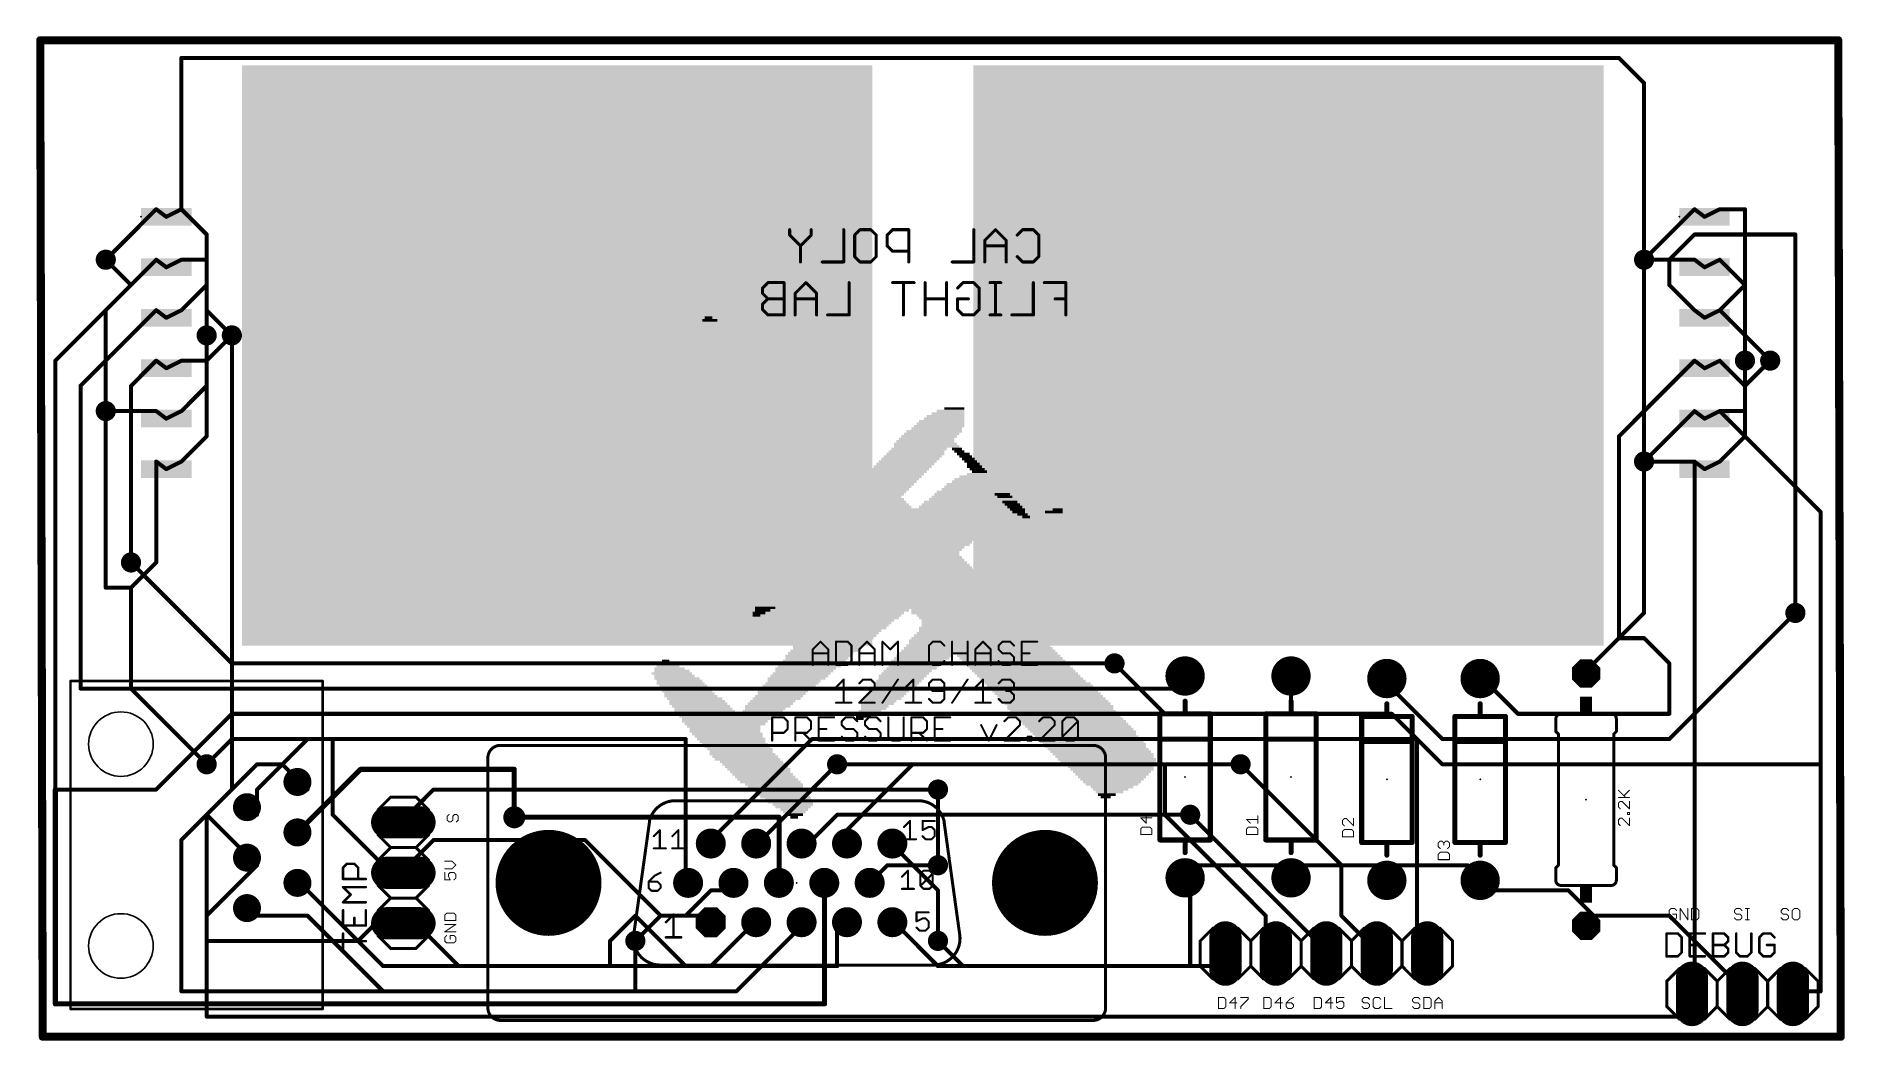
# Model space of a CAD drawing. Extents: x -2.2 to 88.8, y 2.6 to 53.2.
import ezdxf

# ---------------------------------------------------------------- set-up
doc = ezdxf.new("R2010")
doc.units = 0
for name, color, linetype in [('1', 22, 'CONTINUOUS'), ('16', 175, 'CONTINUOUS'), ('17', 82, 'CONTINUOUS'), ('18', 82, 'CONTINUOUS'), ('20', 7, 'CONTINUOUS'), ('21', 253, 'CONTINUOUS'), ('22', 253, 'CONTINUOUS'), ('23', 7, 'CONTINUOUS'), ('25', 253, 'CONTINUOUS'), ('41', 22, 'CONTINUOUS'), ('42', 175, 'CONTINUOUS')]:
    doc.layers.add(name, color=color, linetype=linetype)

# ---------------------------------------------------------------- blocks, each defined once
blk = doc.blocks.new('RECT')
blk.add_solid([(-0.5, -0.5), (0.5, -0.5), (-0.5, 0.5), (0.5, 0.5)])
blk = doc.blocks.new('ROUNDP')
at = {"const_width": 0.5}
blk.add_lwpolyline([(0, -0.25, 1), (0, 0.25, 1), (0, -0.25)], format="xyb", dxfattribs=at)
blk = doc.blocks.new('LONGP100')
at = {"const_width": 1}
blk.add_lwpolyline([(-0.5, 0), (0.5, 0)], dxfattribs=at)
at = {"const_width": 0.5}
for points in [[(-0.5, 0.25, 1), (-0.5, -0.25)], [(0.5, -0.25, 1), (0.5, 0.25)]]:
    blk.add_lwpolyline(points, format="xyb", dxfattribs=at)
blk = doc.blocks.new('OCTAGONP')
at = {"const_width": 0.5}
blk.add_lwpolyline([(-0.25, -0.1036), (-0.25, 0.1036), (-0.1036, 0.25), (0.1036, 0.25), (0.25, 0.1036), (0.25, -0.1036), (0.1036, -0.25), (-0.1036, -0.25), (-0.25, -0.1036), (-0.25, 0.1036)], dxfattribs=at)
blk = doc.blocks.new('ROUNDV')
at = {"const_width": 0.5}
blk.add_lwpolyline([(0, -0.25, 1), (0, 0.25, 1), (0, -0.25)], format="xyb", dxfattribs=at)

msp = doc.modelspace()

# ---------------------------------------------------------------- linework, layer by layer
at = {"layer": '1'}
for points, const_width in [([(5.08, 44.45), (4.318, 44.069)], 0.2032), ([(5.08, 44.45), (6.35, 43.18)], 0.2032), ([(81.28, 44.45), (78.74, 41.91)], 0.2032), ([(81.28, 44.45), (81.788, 44.069)], 0.2032), ([(6.35, 43.18), (6.35, 40.64)], 0.2032), ([(81.28, 43.18), (80.01, 41.91)], 0.2032), ([(86.36, 43.18), (81.28, 43.18)], 0.2032), ([(86.36, 24.13), (86.36, 43.18)], 0.2032), ([(2.54, 40.64), (1.27, 41.91)], 0.2032), ([(3.81, 41.91), (2.54, 40.64)], 0.2032), ([(3.81, 41.91), (4.318, 41.529)], 0.2032), ([(78.74, 31.75), (78.74, 41.91)], 0.2032), ([(80.01, 41.91), (80.01, 40.64)], 0.2032), ([(82.55, 41.91), (81.788, 41.529)], 0.2032), ([(83.82, 40.64), (82.55, 41.91)], 0.2032), ([(2.54, 40.64), (1.27, 39.37)], 0.2032), ([(6.35, 40.64), (5.08, 39.37)], 0.2032), ([(6.35, 40.64), (6.35, 39.37)], 0.2032), ([(80.01, 40.64), (81.28, 39.37)], 0.2032), ([(83.82, 36.83), (83.82, 40.64)], 0.2032), ([(1.27, 39.37), (1.27, 34.29)], 0.2032), ([(5.08, 39.37), (4.318, 38.989)], 0.2032), ([(6.35, 39.37), (7.62, 38.1)], 0.2032), ([(81.28, 39.37), (81.788, 38.989)], 0.2032), ([(6.35, 38.1), (6.35, 35.56)], 0.2032), ([(7.62, 15.24), (7.62, 38.1)], 0.2032), ([(2.54, 35.56), (3.81, 36.83)], 0.2032), ([(3.81, 36.83), (4.318, 36.449)], 0.2032), ([(82.55, 36.83), (81.788, 36.449)], 0.2032), ([(82.55, 36.83), (83.82, 35.56)], 0.2032), ([(83.82, 35.56), (85.09, 36.83)], 0.2032), ([(2.54, 26.67), (2.54, 35.56)], 0.2032), ([(6.35, 35.56), (5.08, 34.29)], 0.2032), ([(83.82, 35.56), (83.82, 33.02)], 0.2032), ([(1.27, 34.29), (1.27, 25.4)], 0.2032), ([(5.08, 34.29), (4.318, 33.909)], 0.2032), ([(81.28, 34.29), (78.74, 31.75)], 0.2032), ([(81.28, 34.29), (81.788, 33.909)], 0.2032), ([(83.82, 33.02), (82.55, 31.75)], 0.2032), ([(3.81, 26.67), (3.81, 31.75)], 0.2032), ([(3.81, 31.75), (4.318, 31.369)], 0.2032), ([(78.74, 31.75), (78.74, 24.13)], 0.2032), ([(81.28, 31.75), (81.28, 5.08)], 0.2032), ([(81.28, 31.75), (81.788, 31.369)], 0.2032), ([(82.55, 31.75), (81.788, 31.369)], 0.2032), ([(2.54, 25.4), (3.81, 26.67)], 0.2032), ([(1.27, 25.4), (2.54, 25.4)], 0.2032), ([(2.54, 25.4), (2.54, 20.32)], 0.2032), ([(78.74, 24.13), (76.2, 21.59)], 0.2032), ([(54.61, 19.05), (52.07, 21.59)], 0.2032), ([(60.96, 20.955), (60.96, 19.05)], 0.2032), ([(76.2, 21.59), (75.819, 21.082)], 0.2032), ([(2.54, 20.32), (6.35, 16.51)], 0.2032), ([(60.96, 19.05), (54.61, 19.05)], 0.2032), ([(11.43, 17.78), (8.89, 15.24)], 0.2032), ([(30.48, 17.78), (11.43, 17.78)], 0.2032), ([(30.48, 10.16), (30.48, 17.78)], 0.2032), ([(36.83, 17.78), (31.75, 12.7)], 0.2032), ([(67.31, 17.78), (36.83, 17.78)], 0.2032), ([(67.31, 7.62), (67.31, 17.78)], 0.2032), ([(38.1, 16.51), (34.29, 12.7)], 0.2032), ([(41.91, 16.51), (38.1, 12.7)], 0.2032), ([(54.61, 16.51), (41.91, 16.51)], 0.2032), ([(54.61, 13.97), (54.61, 16.51)], 0.2032), ([(63.5, 11.43), (58.42, 16.51)], 0.2032), ([(14.097, 16.256), (10.922, 13.081)], 0.254), ([(21.844, 16.256), (14.097, 16.256)], 0.254), ([(21.844, 13.843), (21.844, 16.256)], 0.254), ([(6.35, 13.97), (7.62, 15.24)], 0.2032), ([(8.89, 15.24), (8.89, 13.97)], 0.2032), ([(43.18, 15.24), (43.18, 11.43)], 0.2032), ([(8.89, 11.43), (6.35, 13.97)], 0.2032), ([(6.35, 13.97), (6.35, 3.81)], 0.2032), ([(8.89, 13.97), (8.382, 14.351)], 0.2032), ([(59.69, 8.89), (54.61, 13.97)], 0.2032), ([(62.23, 7.62), (55.88, 13.97)], 0.2032), ([(16.51, 11.43), (17.78, 12.7)], 0.2032), ([(17.78, 12.7), (25.4, 12.7)], 0.2032), ([(25.4, 12.7), (29.21, 8.89)], 0.2032), ([(31.75, 12.7), (31.739, 12.521)], 0.2032), ([(34.29, 12.7), (34.025, 12.521)], 0.2032), ([(38.1, 12.7), (38.597, 12.521)], 0.2032), ([(43.18, 10.16), (40.64, 12.7)], 0.2032), ([(40.64, 12.7), (40.883, 12.521)], 0.2032), ([(8.89, 11.43), (8.382, 11.811)], 0.2032), ([(16.51, 11.43), (16.256, 11.049)], 0.2032), ([(63.5, 8.89), (63.5, 11.43)], 0.2032), ([(11.43, 10.16), (10.922, 10.541)], 0.2032), ([(15.24, 6.35), (11.43, 10.16)], 0.2032), ([(30.48, 10.16), (30.596, 10.541)], 0.2032), ([(43.18, 7.62), (43.18, 10.16)], 0.2032), ([(55.88, 10.16), (55.626, 10.795)], 0.2032), ([(55.88, 10.16), (55.88, 6.35)], 0.2032), ([(8.89, 8.89), (8.382, 9.271)], 0.2032), ([(11.43, 8.89), (8.89, 8.89)], 0.2032), ([(15.24, 5.08), (11.43, 8.89)], 0.2032), ([(27.94, 8.89), (26.67, 7.62)], 0.2032), ([(30.48, 6.35), (27.94, 8.89)], 0.2032), ([(29.21, 8.89), (31.75, 8.89)], 0.2032), ([(31.75, 8.89), (31.739, 8.561)], 0.2032), ([(38.1, 8.89), (38.1, 6.35)], 0.2032), ([(38.1, 8.89), (38.597, 8.561)], 0.2032), ([(43.18, 6.35), (40.64, 8.89)], 0.2032), ([(40.64, 8.89), (40.883, 8.561)], 0.2032), ([(59.69, 7.62), (59.69, 8.89)], 0.2032), ([(64.77, 7.62), (63.5, 8.89)], 0.2032), ([(26.67, 7.62), (26.67, 6.35)], 0.2032), ([(27.94, 7.62), (27.94, 5.08)], 0.2032), ([(59.69, 7.62), (60.198, 6.985)], 0.2032), ([(62.23, 7.62), (62.738, 6.985)], 0.2032), ([(64.77, 7.62), (65.278, 6.985)], 0.2032), ([(67.31, 7.62), (67.818, 6.985)], 0.2032), ([(26.67, 6.35), (15.24, 6.35)], 0.2032), ([(38.1, 6.35), (30.48, 6.35)], 0.2032), ([(55.88, 6.35), (43.18, 6.35)], 0.2032), ([(27.94, 5.08), (15.24, 5.08)], 0.2032), ([(81.28, 5.08), (81.153, 4.953)], 0.2032), ([(81.28, 3.81), (81.153, 4.953)], 0.2032), ([(6.35, 3.81), (81.28, 3.81)], 0.2032)]:
    msp.add_lwpolyline(points, dxfattribs=dict(at, const_width=const_width))
for points, const_width in [([(4.2953, 44.1144, 1), (4.3407, 44.0236)], 0.1016), ([(5.1159, 44.4859, 1), (5.0441, 44.4141)], 0.1016), ([(5.1027, 44.4046, 1), (5.0573, 44.4954)], 0.1016), ([(81.3105, 44.4906, 1), (81.2495, 44.4094)], 0.1016), ([(81.3159, 44.4141, 1), (81.2441, 44.4859)], 0.1016), ([(81.7575, 44.0284, 1), (81.8185, 44.1096)], 0.1016), ([(6.4008, 43.18, 1), (6.2992, 43.18)], 0.1016), ([(6.3141, 43.1441, 1), (6.3859, 43.2159)], 0.1016), ([(81.28, 43.2308, 1), (81.28, 43.1292)], 0.1016), ([(81.3159, 43.1441, 1), (81.2441, 43.2159)], 0.1016), ([(86.4108, 43.18, 1), (86.3092, 43.18)], 0.1016), ([(86.36, 43.1292, 1), (86.36, 43.2308)], 0.1016), ([(1.3059, 41.9459, 1), (1.2341, 41.8741)], 0.1016), ([(3.8405, 41.9506, 1), (3.7795, 41.8694)], 0.1016), ([(3.8459, 41.8741, 1), (3.7741, 41.9459)], 0.1016), ([(78.7908, 41.91, 1), (78.6892, 41.91)], 0.1016), ([(78.7041, 41.9459, 1), (78.7759, 41.8741)], 0.1016), ([(80.0608, 41.91, 1), (79.9592, 41.91)], 0.1016), ([(79.9741, 41.9459, 1), (80.0459, 41.8741)], 0.1016), ([(82.5859, 41.9459, 1), (82.5141, 41.8741)], 0.1016), ([(82.5727, 41.8646, 1), (82.5273, 41.9554)], 0.1016), ([(4.2875, 41.4884, 1), (4.3485, 41.5696)], 0.1016), ([(81.7653, 41.5744, 1), (81.8107, 41.4836)], 0.1016), ([(2.5041, 40.6759, 1), (2.5759, 40.6041)], 0.1016), ([(2.5759, 40.6041, 1), (2.5041, 40.6759)], 0.1016), ([(2.5041, 40.6041, 1), (2.5759, 40.6759)], 0.1016), ([(6.4008, 40.64, 1), (6.2992, 40.64)], 0.1016), ([(6.2992, 40.64, 1), (6.4008, 40.64)], 0.1016), ([(6.3859, 40.6041, 1), (6.3141, 40.6759)], 0.1016), ([(80.0459, 40.6759, 1), (79.9741, 40.6041)], 0.1016), ([(79.9592, 40.64, 1), (80.0608, 40.64)], 0.1016), ([(83.8708, 40.64, 1), (83.7692, 40.64)], 0.1016), ([(83.7841, 40.6041, 1), (83.8559, 40.6759)], 0.1016), ([(1.3208, 39.37, 1), (1.2192, 39.37)], 0.1016), ([(1.2341, 39.4059, 1), (1.3059, 39.3341)], 0.1016), ([(5.0441, 39.4059, 1), (5.1159, 39.3341)], 0.1016), ([(5.1027, 39.3246, 1), (5.0573, 39.4154)], 0.1016), ([(6.3859, 39.4059, 1), (6.3141, 39.3341)], 0.1016), ([(6.2992, 39.37, 1), (6.4008, 39.37)], 0.1016), ([(81.3105, 39.4106, 1), (81.2495, 39.3294)], 0.1016), ([(81.2441, 39.3341, 1), (81.3159, 39.4059)], 0.1016), ([(4.2953, 39.0344, 1), (4.3407, 38.9436)], 0.1016), ([(81.7575, 38.9484, 1), (81.8185, 39.0296)], 0.1016), ([(6.4008, 38.1, 1), (6.2992, 38.1)], 0.1016), ([(7.6708, 38.1, 1), (7.5692, 38.1)], 0.1016), ([(7.5841, 38.0641, 1), (7.6559, 38.1359)], 0.1016), ([(3.8405, 36.8706, 1), (3.7795, 36.7894)], 0.1016), ([(3.8459, 36.7941, 1), (3.7741, 36.8659)], 0.1016), ([(4.2875, 36.4084, 1), (4.3485, 36.4896)], 0.1016), ([(81.7653, 36.4944, 1), (81.8107, 36.4036)], 0.1016), ([(82.5859, 36.8659, 1), (82.5141, 36.7941)], 0.1016), ([(82.5727, 36.7846, 1), (82.5273, 36.8754)], 0.1016), ([(83.7692, 36.83, 1), (83.8708, 36.83)], 0.1016), ([(85.1259, 36.7941, 1), (85.0541, 36.8659)], 0.1016), ([(2.5908, 35.56, 1), (2.4892, 35.56)], 0.1016), ([(2.5041, 35.5959, 1), (2.5759, 35.5241)], 0.1016), ([(6.2992, 35.56, 1), (6.4008, 35.56)], 0.1016), ([(6.3859, 35.5241, 1), (6.3141, 35.5959)], 0.1016), ([(83.8708, 35.56, 1), (83.7692, 35.56)], 0.1016), ([(83.7841, 35.5959, 1), (83.8559, 35.5241)], 0.1016), ([(83.7841, 35.5241, 1), (83.8559, 35.5959)], 0.1016), ([(1.3208, 34.29, 1), (1.2192, 34.29)], 0.1016), ([(1.2192, 34.29, 1), (1.3208, 34.29)], 0.1016), ([(4.2953, 33.9544, 1), (4.3407, 33.8636)], 0.1016), ([(5.0441, 34.3259, 1), (5.1159, 34.2541)], 0.1016), ([(5.1027, 34.2446, 1), (5.0573, 34.3354)], 0.1016), ([(81.3105, 34.3306, 1), (81.2495, 34.2494)], 0.1016), ([(81.3159, 34.2541, 1), (81.2441, 34.3259)], 0.1016), ([(81.7575, 33.8684, 1), (81.8185, 33.9496)], 0.1016), ([(83.7692, 33.02, 1), (83.8708, 33.02)], 0.1016), ([(83.8559, 32.9841, 1), (83.7841, 33.0559)], 0.1016), ([(3.8608, 31.75, 1), (3.7592, 31.75)], 0.1016), ([(3.8405, 31.7906, 1), (3.7795, 31.7094)], 0.1016), ([(4.2875, 31.3284, 1), (4.3485, 31.4096)], 0.1016), ([(78.7908, 31.75, 1), (78.6892, 31.75)], 0.1016), ([(78.7041, 31.7859, 1), (78.7759, 31.7141)], 0.1016), ([(78.6892, 31.75, 1), (78.7908, 31.75)], 0.1016), ([(81.3308, 31.75, 1), (81.2292, 31.75)], 0.1016), ([(81.3105, 31.7906, 1), (81.2495, 31.7094)], 0.1016), ([(81.7653, 31.4144, 1), (81.8107, 31.3236)], 0.1016), ([(81.7575, 31.3284, 1), (81.8185, 31.4096)], 0.1016), ([(82.5141, 31.7859, 1), (82.5859, 31.7141)], 0.1016), ([(82.5727, 31.7046, 1), (82.5273, 31.7954)], 0.1016), ([(2.4892, 26.67, 1), (2.5908, 26.67)], 0.1016), ([(3.7592, 26.67, 1), (3.8608, 26.67)], 0.1016), ([(3.8459, 26.6341, 1), (3.7741, 26.7059)], 0.1016), ([(1.27, 25.4508, 1), (1.27, 25.3492)], 0.1016), ([(1.2192, 25.4, 1), (1.3208, 25.4)], 0.1016), ([(2.5908, 25.4, 1), (2.4892, 25.4)], 0.1016), ([(2.5041, 25.4359, 1), (2.5759, 25.3641)], 0.1016), ([(2.54, 25.3492, 1), (2.54, 25.4508)], 0.1016), ([(78.6892, 24.13, 1), (78.7908, 24.13)], 0.1016), ([(78.7759, 24.0941, 1), (78.7041, 24.1659)], 0.1016), ([(86.3092, 24.13, 1), (86.4108, 24.13)], 0.1016), ([(52.1059, 21.6259, 1), (52.0341, 21.5541)], 0.1016), ([(61.0108, 20.955, 1), (60.9092, 20.955)], 0.1016), ([(75.7784, 21.1125, 1), (75.8596, 21.0515)], 0.1016), ([(76.1641, 21.6259, 1), (76.2359, 21.5541)], 0.1016), ([(76.2406, 21.5595, 1), (76.1594, 21.6205)], 0.1016), ([(2.5759, 20.3559, 1), (2.5041, 20.2841)], 0.1016), ([(2.4892, 20.32, 1), (2.5908, 20.32)], 0.1016), ([(54.61, 19.1008, 1), (54.61, 18.9992)], 0.1016), ([(54.5741, 19.0141, 1), (54.6459, 19.0859)], 0.1016), ([(60.96, 18.9992, 1), (60.96, 19.1008)], 0.1016), ([(60.9092, 19.05, 1), (61.0108, 19.05)], 0.1016), ([(11.43, 17.8308, 1), (11.43, 17.7292)], 0.1016), ([(11.4659, 17.7441, 1), (11.3941, 17.8159)], 0.1016), ([(30.5308, 17.78, 1), (30.4292, 17.78)], 0.1016), ([(30.48, 17.7292, 1), (30.48, 17.8308)], 0.1016), ([(36.83, 17.8308, 1), (36.83, 17.7292)], 0.1016), ([(36.8659, 17.7441, 1), (36.7941, 17.8159)], 0.1016), ([(67.3608, 17.78, 1), (67.2592, 17.78)], 0.1016), ([(67.31, 17.7292, 1), (67.31, 17.8308)], 0.1016), ([(6.3141, 16.4741, 1), (6.3859, 16.5459)], 0.1016), ([(38.1359, 16.4741, 1), (38.0641, 16.5459)], 0.1016), ([(41.91, 16.5608, 1), (41.91, 16.4592)], 0.1016), ([(41.9459, 16.4741, 1), (41.8741, 16.5459)], 0.1016), ([(54.6608, 16.51, 1), (54.5592, 16.51)], 0.1016), ([(54.61, 16.4592, 1), (54.61, 16.5608)], 0.1016), ([(58.4559, 16.5459, 1), (58.3841, 16.4741)], 0.1016), ([(14.097, 16.3195, 1), (14.097, 16.1925)], 0.127), ([(14.1419, 16.2111, 1), (14.0521, 16.3009)], 0.127), ([(21.9075, 16.256, 1), (21.7805, 16.256)], 0.127), ([(21.844, 16.1925, 1), (21.844, 16.3195)], 0.127), ([(7.5692, 15.24, 1), (7.6708, 15.24)], 0.1016), ([(7.6559, 15.2041, 1), (7.5841, 15.2759)], 0.1016), ([(8.9408, 15.24, 1), (8.8392, 15.24)], 0.1016), ([(8.8541, 15.2759, 1), (8.9259, 15.2041)], 0.1016), ([(43.2308, 15.24, 1), (43.1292, 15.24)], 0.1016), ([(6.3859, 14.0059, 1), (6.3141, 13.9341)], 0.1016), ([(6.4008, 13.97, 1), (6.2992, 13.97)], 0.1016), ([(6.3141, 14.0059, 1), (6.3859, 13.9341)], 0.1016), ([(8.4125, 14.3916, 1), (8.3515, 14.3104)], 0.1016), ([(8.8392, 13.97, 1), (8.9408, 13.97)], 0.1016), ([(8.8595, 13.9294, 1), (8.9205, 14.0106)], 0.1016), ([(21.7805, 13.843, 1), (21.9075, 13.843)], 0.127), ([(54.6459, 14.0059, 1), (54.5741, 13.9341)], 0.1016), ([(54.5592, 13.97, 1), (54.6608, 13.97)], 0.1016), ([(55.9159, 14.0059, 1), (55.8441, 13.9341)], 0.1016), ([(10.8771, 13.1259, 1), (10.9669, 13.0361)], 0.127), ([(17.78, 12.7508, 1), (17.78, 12.6492)], 0.1016), ([(17.8159, 12.6641, 1), (17.7441, 12.7359)], 0.1016), ([(25.4359, 12.7359, 1), (25.3641, 12.6641)], 0.1016), ([(25.4, 12.6492, 1), (25.4, 12.7508)], 0.1016), ([(31.7141, 12.7359, 1), (31.7859, 12.6641)], 0.1016), ([(31.8007, 12.6969, 1), (31.6993, 12.7031)], 0.1016), ([(34.2541, 12.7359, 1), (34.3259, 12.6641)], 0.1016), ([(34.3184, 12.6579, 1), (34.2616, 12.7421)], 0.1016), ([(38.1172, 12.7478, 1), (38.0828, 12.6522)], 0.1016), ([(38.0641, 12.7359, 1), (38.1359, 12.6641)], 0.1016), ([(40.6759, 12.7359, 1), (40.6041, 12.6641)], 0.1016), ([(40.6701, 12.7409, 1), (40.6099, 12.6591)], 0.1016), ([(8.4125, 11.8516, 1), (8.3515, 11.7704)], 0.1016), ([(31.6883, 12.5241, 1), (31.7897, 12.5179)], 0.1016), ([(33.9966, 12.5631, 1), (34.0534, 12.4789)], 0.1016), ([(38.5798, 12.4732, 1), (38.6142, 12.5688)], 0.1016), ([(40.8529, 12.4801, 1), (40.9131, 12.5619)], 0.1016), ([(8.8541, 11.3941, 1), (8.9259, 11.4659)], 0.1016), ([(8.8595, 11.3894, 1), (8.9205, 11.4706)], 0.1016), ([(16.2137, 11.0772, 1), (16.2983, 11.0208)], 0.1016), ([(16.4741, 11.4659, 1), (16.5459, 11.3941)], 0.1016), ([(16.5523, 11.4018, 1), (16.4677, 11.4582)], 0.1016), ([(43.1292, 11.43, 1), (43.2308, 11.43)], 0.1016), ([(63.5508, 11.43, 1), (63.4492, 11.43)], 0.1016), ([(63.4641, 11.3941, 1), (63.5359, 11.4659)], 0.1016), ([(10.9525, 10.5816, 1), (10.8915, 10.5004)], 0.1016), ([(11.4659, 10.1959, 1), (11.3941, 10.1241)], 0.1016), ([(11.3995, 10.1194, 1), (11.4605, 10.2006)], 0.1016), ([(30.4314, 10.1748, 1), (30.5286, 10.1452)], 0.1016), ([(30.4292, 10.16, 1), (30.5308, 10.16)], 0.1016), ([(30.6446, 10.5262, 1), (30.5474, 10.5558)], 0.1016), ([(43.2308, 10.16, 1), (43.1292, 10.16)], 0.1016), ([(43.1441, 10.1241, 1), (43.2159, 10.1959)], 0.1016), ([(55.6732, 10.8139, 1), (55.5788, 10.7761)], 0.1016), ([(55.9308, 10.16, 1), (55.8292, 10.16)], 0.1016), ([(55.8328, 10.1411, 1), (55.9272, 10.1789)], 0.1016), ([(8.4125, 9.3116, 1), (8.3515, 9.2304)], 0.1016), ([(8.89, 8.9408, 1), (8.89, 8.8392)], 0.1016), ([(8.8595, 8.8494, 1), (8.9205, 8.9306)], 0.1016), ([(11.4659, 8.9259, 1), (11.3941, 8.8541)], 0.1016), ([(11.43, 8.8392, 1), (11.43, 8.9408)], 0.1016), ([(27.9759, 8.9259, 1), (27.9041, 8.8541)], 0.1016), ([(27.9759, 8.8541, 1), (27.9041, 8.9259)], 0.1016), ([(29.21, 8.9408, 1), (29.21, 8.8392)], 0.1016), ([(29.1741, 8.8541, 1), (29.2459, 8.9259)], 0.1016), ([(31.6882, 8.5627, 1), (31.7898, 8.5593)], 0.1016), ([(31.8008, 8.8883, 1), (31.6992, 8.8917)], 0.1016), ([(31.75, 8.8392, 1), (31.75, 8.9408)], 0.1016), ([(38.1508, 8.89, 1), (38.0492, 8.89)], 0.1016), ([(38.128, 8.9324, 1), (38.072, 8.8476)], 0.1016), ([(38.569, 8.5186, 1), (38.625, 8.6034)], 0.1016), ([(40.6759, 8.9259, 1), (40.6041, 8.8541)], 0.1016), ([(40.6809, 8.9202, 1), (40.5991, 8.8598)], 0.1016), ([(40.8421, 8.5308, 1), (40.9239, 8.5912)], 0.1016), ([(59.7408, 8.89, 1), (59.6392, 8.89)], 0.1016), ([(59.6541, 8.8541, 1), (59.7259, 8.9259)], 0.1016), ([(63.5359, 8.9259, 1), (63.4641, 8.8541)], 0.1016), ([(63.4492, 8.89, 1), (63.5508, 8.89)], 0.1016), ([(26.7208, 7.62, 1), (26.6192, 7.62)], 0.1016), ([(26.6341, 7.6559, 1), (26.7059, 7.5841)], 0.1016), ([(27.9908, 7.62, 1), (27.8892, 7.62)], 0.1016), ([(43.1292, 7.62, 1), (43.2308, 7.62)], 0.1016), ([(59.7297, 7.6517, 1), (59.6503, 7.5883)], 0.1016), ([(59.6392, 7.62, 1), (59.7408, 7.62)], 0.1016), ([(62.2697, 7.6517, 1), (62.1903, 7.5883)], 0.1016), ([(62.1941, 7.5841, 1), (62.2659, 7.6559)], 0.1016), ([(64.8097, 7.6517, 1), (64.7303, 7.5883)], 0.1016), ([(64.7341, 7.5841, 1), (64.8059, 7.6559)], 0.1016), ([(67.3497, 7.6517, 1), (67.2703, 7.5883)], 0.1016), ([(67.2592, 7.62, 1), (67.3608, 7.62)], 0.1016), ([(15.24, 6.4008, 1), (15.24, 6.2992)], 0.1016), ([(15.2041, 6.3141, 1), (15.2759, 6.3859)], 0.1016), ([(26.6192, 6.35, 1), (26.7208, 6.35)], 0.1016), ([(26.67, 6.2992, 1), (26.67, 6.4008)], 0.1016), ([(30.48, 6.4008, 1), (30.48, 6.2992)], 0.1016), ([(30.4441, 6.3141, 1), (30.5159, 6.3859)], 0.1016), ([(38.0492, 6.35, 1), (38.1508, 6.35)], 0.1016), ([(38.1, 6.2992, 1), (38.1, 6.4008)], 0.1016), ([(43.18, 6.4008, 1), (43.18, 6.2992)], 0.1016), ([(43.1441, 6.3141, 1), (43.2159, 6.3859)], 0.1016), ([(55.8292, 6.35, 1), (55.9308, 6.35)], 0.1016), ([(55.88, 6.2992, 1), (55.88, 6.4008)], 0.1016), ([(60.1583, 6.9533, 1), (60.2377, 7.0167)], 0.1016), ([(62.6983, 6.9533, 1), (62.7777, 7.0167)], 0.1016), ([(65.2383, 6.9533, 1), (65.3177, 7.0167)], 0.1016), ([(67.7783, 6.9533, 1), (67.8577, 7.0167)], 0.1016), ([(15.24, 5.1308, 1), (15.24, 5.0292)], 0.1016), ([(15.2041, 5.0441, 1), (15.2759, 5.1159)], 0.1016), ([(27.8892, 5.08, 1), (27.9908, 5.08)], 0.1016), ([(27.94, 5.0292, 1), (27.94, 5.1308)], 0.1016), ([(81.2035, 4.9586, 1), (81.1025, 4.9474)], 0.1016), ([(81.1171, 4.9889, 1), (81.1889, 4.9171)], 0.1016), ([(81.2292, 5.08, 1), (81.3308, 5.08)], 0.1016), ([(81.3159, 5.0441, 1), (81.2441, 5.1159)], 0.1016), ([(6.35, 3.8608, 1), (6.35, 3.7592)], 0.1016), ([(6.2992, 3.81, 1), (6.4008, 3.81)], 0.1016), ([(81.2295, 3.8044, 1), (81.3305, 3.8156)], 0.1016), ([(81.28, 3.7592, 1), (81.28, 3.8608)], 0.1016)]:
    msp.add_lwpolyline(points, format="xyb", dxfattribs=dict(at, const_width=const_width))
at = {"layer": '16'}
for points, const_width in [([(5.08, 52.07), (5.08, 44.45)], 0.2032), ([(77.47, 52.07), (5.08, 52.07)], 0.2032), ([(78.74, 50.8), (77.47, 52.07)], 0.2032), ([(78.74, 41.91), (78.74, 50.8)], 0.2032), ([(1.27, 41.91), (3.81, 44.45)], 0.2032), ([(3.81, 44.45), (4.318, 44.069)], 0.2032), ([(5.08, 44.45), (4.318, 44.069)], 0.2032), ([(82.55, 44.45), (81.788, 44.069)], 0.2032), ([(82.55, 44.45), (83.82, 44.45)], 0.2032), ([(83.82, 44.45), (83.82, 40.64)], 0.2032), ([(-1.27, 36.83), (3.81, 41.91)], 0.2032), ([(3.81, 41.91), (4.318, 41.529)], 0.2032), ([(5.08, 41.91), (4.318, 41.529)], 0.2032), ([(5.08, 41.91), (6.35, 41.91)], 0.2032), ([(6.35, 41.91), (6.35, 38.1)], 0.2032), ([(78.74, 41.91), (81.28, 41.91)], 0.2032), ([(81.28, 41.91), (81.788, 41.529)], 0.2032), ([(83.82, 40.64), (82.55, 39.37)], 0.2032), ([(0, 35.56), (3.81, 39.37)], 0.2032), ([(3.81, 39.37), (4.318, 38.989)], 0.2032), ([(82.55, 39.37), (81.788, 38.989)], 0.2032), ([(85.09, 36.83), (82.55, 39.37)], 0.2032), ([(7.62, 38.1), (6.35, 36.83)], 0.2032), ([(-1.27, 15.24), (-1.27, 36.83)], 0.2032), ([(5.08, 36.83), (4.318, 36.449)], 0.2032), ([(5.08, 36.83), (6.35, 36.83)], 0.2032), ([(6.35, 36.83), (6.35, 33.02)], 0.2032), ([(77.47, 33.02), (81.28, 36.83)], 0.2032), ([(81.28, 36.83), (81.788, 36.449)], 0.2032), ([(83.82, 34.29), (83.82, 36.83)], 0.2032), ([(0, 20.32), (0, 35.56)], 0.2032), ([(1.27, 34.29), (3.81, 34.29)], 0.2032), ([(3.81, 34.29), (4.318, 33.909)], 0.2032), ([(82.55, 34.29), (81.788, 33.909)], 0.2032), ([(87.63, 29.21), (82.55, 34.29)], 0.2032), ([(82.55, 34.29), (83.82, 34.29)], 0.2032), ([(6.35, 33.02), (5.08, 31.75)], 0.2032), ([(77.47, 22.86), (77.47, 33.02)], 0.2032), ([(5.08, 31.75), (4.318, 31.369)], 0.2032), ([(78.74, 31.75), (81.28, 31.75)], 0.2032), ([(81.28, 31.75), (81.788, 31.369)], 0.2032), ([(87.63, 16.51), (87.63, 29.21)], 0.2032), ([(7.62, 21.59), (2.54, 26.67)], 0.2032), ([(80.01, 17.78), (86.36, 24.13)], 0.2032), ([(78.74, 22.86), (77.47, 22.86)], 0.2032), ([(80.01, 21.59), (78.74, 22.86)], 0.2032), ([(52.07, 21.59), (7.62, 21.59)], 0.2032), ([(55.88, 20.32), (55.626, 20.955)], 0.2032), ([(80.01, 19.05), (80.01, 21.59)], 0.2032), ([(55.88, 20.32), (0, 20.32)], 0.2032), ([(66.04, 20.32), (65.786, 20.828)], 0.2032), ([(66.04, 20.32), (68.58, 17.78)], 0.2032), ([(71.12, 20.32), (70.485, 20.828)], 0.2032), ([(71.12, 20.32), (72.39, 19.05)], 0.2032), ([(7.62, 19.05), (3.81, 15.24)], 0.2032), ([(66.04, 19.05), (7.62, 19.05)], 0.2032), ([(68.58, 16.51), (66.04, 19.05)], 0.2032), ([(72.39, 19.05), (80.01, 19.05)], 0.2032), ([(6.35, 16.51), (7.62, 17.78)], 0.2032), ([(7.62, 17.78), (12.7, 17.78)], 0.2032), ([(12.7, 17.78), (12.7, 13.97)], 0.2032), ([(68.58, 17.78), (80.01, 17.78)], 0.2032), ([(5.08, 12.7), (8.89, 16.51)], 0.2032), ([(8.89, 16.51), (10.16, 16.51)], 0.2032), ([(10.16, 16.51), (11.43, 15.24)], 0.2032), ([(58.42, 16.51), (38.1, 16.51)], 0.2032), ([(87.63, 16.51), (68.58, 16.51)], 0.2032), ([(87.63, 5.08), (87.63, 16.51)], 0.2032), ([(11.43, 15.24), (10.922, 15.621)], 0.2032), ([(-1.27, 4.445), (-1.27, 15.24)], 0.254), ([(3.81, 15.24), (-1.27, 15.24)], 0.2032), ([(16.51, 13.97), (17.78, 15.24)], 0.2032), ([(17.78, 15.24), (43.18, 15.24)], 0.2032), ([(12.7, 13.97), (15.24, 11.43)], 0.2032), ([(16.51, 13.97), (16.256, 13.589)], 0.2032), ([(35.179, 13.843), (21.844, 13.843)], 0.254), ([(35.179, 10.541), (35.179, 13.843)], 0.254), ([(38.1, 13.97), (36.83, 12.7)], 0.2032), ([(55.88, 13.97), (38.1, 13.97)], 0.2032), ([(5.08, 5.08), (5.08, 12.7)], 0.2032), ([(36.83, 12.7), (36.311, 12.521)], 0.2032), ([(8.89, 11.43), (8.382, 11.811)], 0.2032), ([(6.35, 8.89), (8.89, 11.43)], 0.2032), ([(15.24, 11.43), (16.256, 11.049)], 0.2032), ([(40.64, 11.43), (39.37, 10.16)], 0.2032), ([(43.18, 11.43), (40.64, 11.43)], 0.2032), ([(55.88, 11.43), (55.626, 10.795)], 0.2032), ([(55.88, 11.43), (60.96, 11.43)], 0.2032), ([(66.04, 11.43), (60.96, 11.43)], 0.2032), ([(60.96, 11.43), (60.96, 10.795)], 0.2032), ([(66.04, 11.43), (65.786, 10.668)], 0.2032), ([(69.85, 11.43), (66.04, 11.43)], 0.2032), ([(69.85, 11.43), (70.485, 10.668)], 0.2032), ([(31.75, 10.16), (30.48, 8.89)], 0.2032), ([(33.02, 10.16), (31.75, 10.16)], 0.2032), ([(33.02, 10.16), (32.882, 10.541)], 0.2032), ([(35.168, 10.541), (35.179, 10.541)], 0.254), ([(37.454, 10.541), (37.465, 10.541)], 0.254), ([(37.465, 10.541), (37.465, 4.445)], 0.254), ([(39.37, 10.16), (39.74, 10.541)], 0.2032), ([(71.12, 10.16), (70.485, 10.668)], 0.2032), ([(71.12, 10.16), (74.93, 10.16)], 0.2032), ([(74.93, 10.16), (76.2, 8.89)], 0.2032), ([(6.35, 7.62), (6.35, 8.89)], 0.2032), ([(15.24, 8.89), (13.97, 7.62)], 0.2032), ([(15.24, 8.89), (16.256, 8.509)], 0.2032), ([(16.51, 8.89), (16.256, 8.509)], 0.2032), ([(16.51, 8.89), (19.05, 6.35)], 0.2032), ([(29.21, 8.89), (27.94, 7.62)], 0.2032), ([(30.48, 8.89), (29.21, 8.89)], 0.2032), ([(31.75, 6.35), (34.29, 8.89)], 0.2032), ([(36.83, 8.89), (33.02, 5.08)], 0.2032), ([(34.29, 8.89), (34.025, 8.561)], 0.2032), ([(36.83, 8.89), (36.311, 8.561)], 0.2032), ([(76.2, 8.89), (75.819, 8.382)], 0.2032), ([(76.2, 8.89), (80.01, 8.89)], 0.2032), ([(80.01, 8.89), (83.82, 5.08)], 0.2032), ([(13.97, 7.62), (6.35, 7.62)], 0.2032), ([(44.45, 6.35), (43.18, 7.62)], 0.2032), ([(19.05, 6.35), (31.75, 6.35)], 0.2032), ([(57.15, 6.35), (44.45, 6.35)], 0.2032), ([(57.15, 6.35), (57.658, 6.985)], 0.2032), ([(37.465, 4.445), (-1.27, 4.445)], 0.254), ([(33.02, 5.08), (5.08, 5.08)], 0.2032), ([(83.82, 5.08), (83.693, 4.953)], 0.2032), ([(86.36, 5.08), (86.233, 4.953)], 0.2032), ([(86.36, 5.08), (87.63, 5.08)], 0.2032)]:
    msp.add_lwpolyline(points, dxfattribs=dict(at, const_width=const_width))
for points, const_width in [([(5.1308, 52.07, 1), (5.0292, 52.07)], 0.1016), ([(5.08, 52.1208, 1), (5.08, 52.0192)], 0.1016), ([(77.5059, 52.1059, 1), (77.4341, 52.0341)], 0.1016), ([(77.47, 52.0192, 1), (77.47, 52.1208)], 0.1016), ([(78.7908, 50.8, 1), (78.6892, 50.8)], 0.1016), ([(78.7041, 50.7641, 1), (78.7759, 50.8359)], 0.1016), ([(3.8405, 44.4906, 1), (3.7795, 44.4094)], 0.1016), ([(3.8459, 44.4141, 1), (3.7741, 44.4859)], 0.1016), ([(4.2953, 44.1144, 1), (4.3407, 44.0236)], 0.1016), ([(4.2875, 44.0284, 1), (4.3485, 44.1096)], 0.1016), ([(5.0292, 44.45, 1), (5.1308, 44.45)], 0.1016), ([(5.1027, 44.4046, 1), (5.0573, 44.4954)], 0.1016), ([(81.7653, 44.1144, 1), (81.8107, 44.0236)], 0.1016), ([(82.55, 44.5008, 1), (82.55, 44.3992)], 0.1016), ([(82.5727, 44.4046, 1), (82.5273, 44.4954)], 0.1016), ([(83.8708, 44.45, 1), (83.7692, 44.45)], 0.1016), ([(83.82, 44.3992, 1), (83.82, 44.5008)], 0.1016), ([(1.2341, 41.9459, 1), (1.3059, 41.8741)], 0.1016), ([(3.8405, 41.9506, 1), (3.7795, 41.8694)], 0.1016), ([(3.8459, 41.8741, 1), (3.7741, 41.9459)], 0.1016), ([(5.08, 41.9608, 1), (5.08, 41.8592)], 0.1016), ([(5.1027, 41.8646, 1), (5.0573, 41.9554)], 0.1016), ([(6.4008, 41.91, 1), (6.2992, 41.91)], 0.1016), ([(6.35, 41.8592, 1), (6.35, 41.9608)], 0.1016), ([(78.74, 41.9608, 1), (78.74, 41.8592)], 0.1016), ([(78.6892, 41.91, 1), (78.7908, 41.91)], 0.1016), ([(81.3105, 41.9506, 1), (81.2495, 41.8694)], 0.1016), ([(81.28, 41.8592, 1), (81.28, 41.9608)], 0.1016), ([(4.2953, 41.5744, 1), (4.3407, 41.4836)], 0.1016), ([(4.2875, 41.4884, 1), (4.3485, 41.5696)], 0.1016), ([(81.7575, 41.4884, 1), (81.8185, 41.5696)], 0.1016), ([(83.7692, 40.64, 1), (83.8708, 40.64)], 0.1016), ([(83.8559, 40.6041, 1), (83.7841, 40.6759)], 0.1016), ([(3.8405, 39.4106, 1), (3.7795, 39.3294)], 0.1016), ([(3.8459, 39.3341, 1), (3.7741, 39.4059)], 0.1016), ([(82.5859, 39.4059, 1), (82.5141, 39.3341)], 0.1016), ([(82.5141, 39.4059, 1), (82.5859, 39.3341)], 0.1016), ([(82.5727, 39.3246, 1), (82.5273, 39.4154)], 0.1016), ([(4.2875, 38.9484, 1), (4.3485, 39.0296)], 0.1016), ([(81.7653, 39.0344, 1), (81.8107, 38.9436)], 0.1016), ([(6.2992, 38.1, 1), (6.4008, 38.1)], 0.1016), ([(7.6559, 38.0641, 1), (7.5841, 38.1359)], 0.1016), ([(-1.2192, 36.83, 1), (-1.3208, 36.83)], 0.1016), ([(-1.3059, 36.8659, 1), (-1.2341, 36.7941)], 0.1016), ([(4.2953, 36.4944, 1), (4.3407, 36.4036)], 0.1016), ([(5.08, 36.8808, 1), (5.08, 36.7792)], 0.1016), ([(5.1027, 36.7846, 1), (5.0573, 36.8754)], 0.1016), ([(6.4008, 36.83, 1), (6.2992, 36.83)], 0.1016), ([(6.3141, 36.8659, 1), (6.3859, 36.7941)], 0.1016), ([(6.35, 36.7792, 1), (6.35, 36.8808)], 0.1016), ([(81.3105, 36.8706, 1), (81.2495, 36.7894)], 0.1016), ([(81.3159, 36.7941, 1), (81.2441, 36.8659)], 0.1016), ([(81.7575, 36.4084, 1), (81.8185, 36.4896)], 0.1016), ([(83.8708, 36.83, 1), (83.7692, 36.83)], 0.1016), ([(85.0541, 36.7941, 1), (85.1259, 36.8659)], 0.1016), ([(0.0508, 35.56, 1), (-0.0508, 35.56)], 0.1016), ([(-0.0359, 35.5959, 1), (0.0359, 35.5241)], 0.1016), ([(1.27, 34.3408, 1), (1.27, 34.2392)], 0.1016), ([(3.8405, 34.3306, 1), (3.7795, 34.2494)], 0.1016), ([(3.81, 34.2392, 1), (3.81, 34.3408)], 0.1016), ([(4.2875, 33.8684, 1), (4.3485, 33.9496)], 0.1016), ([(81.7653, 33.9544, 1), (81.8107, 33.8636)], 0.1016), ([(82.5859, 34.3259, 1), (82.5141, 34.2541)], 0.1016), ([(82.55, 34.3408, 1), (82.55, 34.2392)], 0.1016), ([(82.5727, 34.2446, 1), (82.5273, 34.3354)], 0.1016), ([(83.7692, 34.29, 1), (83.8708, 34.29)], 0.1016), ([(83.82, 34.2392, 1), (83.82, 34.3408)], 0.1016), ([(6.2992, 33.02, 1), (6.4008, 33.02)], 0.1016), ([(6.3859, 32.9841, 1), (6.3141, 33.0559)], 0.1016), ([(77.5208, 33.02, 1), (77.4192, 33.02)], 0.1016), ([(77.4341, 33.0559, 1), (77.5059, 32.9841)], 0.1016), ([(4.2953, 31.4144, 1), (4.3407, 31.3236)], 0.1016), ([(5.0441, 31.7859, 1), (5.1159, 31.7141)], 0.1016), ([(5.1027, 31.7046, 1), (5.0573, 31.7954)], 0.1016), ([(78.74, 31.8008, 1), (78.74, 31.6992)], 0.1016), ([(81.3105, 31.7906, 1), (81.2495, 31.7094)], 0.1016), ([(81.28, 31.6992, 1), (81.28, 31.8008)], 0.1016), ([(81.7575, 31.3284, 1), (81.8185, 31.4096)], 0.1016), ([(87.6808, 29.21, 1), (87.5792, 29.21)], 0.1016), ([(87.5941, 29.1741, 1), (87.6659, 29.2459)], 0.1016), ([(2.5759, 26.7059, 1), (2.5041, 26.6341)], 0.1016), ([(86.3959, 24.0941, 1), (86.3241, 24.1659)], 0.1016), ([(77.47, 22.9108, 1), (77.47, 22.8092)], 0.1016), ([(77.4192, 22.86, 1), (77.5208, 22.86)], 0.1016), ([(78.7759, 22.8959, 1), (78.7041, 22.8241)], 0.1016), ([(78.74, 22.8092, 1), (78.74, 22.9108)], 0.1016), ([(7.62, 21.6408, 1), (7.62, 21.5392)], 0.1016), ([(7.5841, 21.5541, 1), (7.6559, 21.6259)], 0.1016), ([(52.07, 21.5392, 1), (52.07, 21.6408)], 0.1016), ([(55.6732, 20.9739, 1), (55.5788, 20.9361)], 0.1016), ([(80.0608, 21.59, 1), (79.9592, 21.59)], 0.1016), ([(79.9741, 21.5541, 1), (80.0459, 21.6259)], 0.1016), ([(0, 20.3708, 1), (0, 20.2692)], 0.1016), ([(-0.0508, 20.32, 1), (0.0508, 20.32)], 0.1016), ([(55.8328, 20.3011, 1), (55.9272, 20.3389)], 0.1016), ([(55.88, 20.2692, 1), (55.88, 20.3708)], 0.1016), ([(65.8314, 20.8507, 1), (65.7406, 20.8053)], 0.1016), ([(66.0759, 20.3559, 1), (66.0041, 20.2841)], 0.1016), ([(65.9946, 20.2973, 1), (66.0854, 20.3427)], 0.1016), ([(70.5167, 20.8677, 1), (70.4533, 20.7883)], 0.1016), ([(71.1559, 20.3559, 1), (71.0841, 20.2841)], 0.1016), ([(71.0883, 20.2803, 1), (71.1517, 20.3597)], 0.1016), ([(7.62, 19.1008, 1), (7.62, 18.9992)], 0.1016), ([(7.6559, 19.0141, 1), (7.5841, 19.0859)], 0.1016), ([(66.0759, 19.0859, 1), (66.0041, 19.0141)], 0.1016), ([(66.04, 18.9992, 1), (66.04, 19.1008)], 0.1016), ([(72.39, 19.1008, 1), (72.39, 18.9992)], 0.1016), ([(72.3541, 19.0141, 1), (72.4259, 19.0859)], 0.1016), ([(80.01, 18.9992, 1), (80.01, 19.1008)], 0.1016), ([(79.9592, 19.05, 1), (80.0608, 19.05)], 0.1016), ([(7.62, 17.8308, 1), (7.62, 17.7292)], 0.1016), ([(7.6559, 17.7441, 1), (7.5841, 17.8159)], 0.1016), ([(12.7508, 17.78, 1), (12.6492, 17.78)], 0.1016), ([(12.7, 17.7292, 1), (12.7, 17.8308)], 0.1016), ([(68.58, 17.8308, 1), (68.58, 17.7292)], 0.1016), ([(68.5441, 17.7441, 1), (68.6159, 17.8159)], 0.1016), ([(79.9741, 17.8159, 1), (80.0459, 17.7441)], 0.1016), ([(80.01, 17.7292, 1), (80.01, 17.8308)], 0.1016), ([(6.3141, 16.5459, 1), (6.3859, 16.4741)], 0.1016), ([(8.89, 16.5608, 1), (8.89, 16.4592)], 0.1016), ([(8.9259, 16.4741, 1), (8.8541, 16.5459)], 0.1016), ([(10.1959, 16.5459, 1), (10.1241, 16.4741)], 0.1016), ([(10.16, 16.4592, 1), (10.16, 16.5608)], 0.1016), ([(38.1, 16.5608, 1), (38.1, 16.4592)], 0.1016), ([(58.42, 16.4592, 1), (58.42, 16.5608)], 0.1016), ([(68.58, 16.5608, 1), (68.58, 16.4592)], 0.1016), ([(68.5441, 16.4741, 1), (68.6159, 16.5459)], 0.1016), ([(87.6808, 16.51, 1), (87.5792, 16.51)], 0.1016), ([(87.5792, 16.51, 1), (87.6808, 16.51)], 0.1016), ([(87.63, 16.4592, 1), (87.63, 16.5608)], 0.1016), ([(10.9525, 15.6616, 1), (10.8915, 15.5804)], 0.1016), ([(-1.2065, 15.24, 1), (-1.3335, 15.24)], 0.127), ([(-1.27, 15.2908, 1), (-1.27, 15.1892)], 0.1016), ([(-1.3208, 15.24, 1), (-1.2192, 15.24)], 0.1016), ([(3.7741, 15.2759, 1), (3.8459, 15.2041)], 0.1016), ([(3.81, 15.1892, 1), (3.81, 15.2908)], 0.1016), ([(11.3941, 15.2041, 1), (11.4659, 15.2759)], 0.1016), ([(11.3995, 15.1994, 1), (11.4605, 15.2806)], 0.1016), ([(17.78, 15.2908, 1), (17.78, 15.1892)], 0.1016), ([(17.8159, 15.2041, 1), (17.7441, 15.2759)], 0.1016), ([(43.18, 15.1892, 1), (43.18, 15.2908)], 0.1016), ([(12.7359, 14.0059, 1), (12.6641, 13.9341)], 0.1016), ([(12.6492, 13.97, 1), (12.7508, 13.97)], 0.1016), ([(16.2137, 13.6172, 1), (16.2983, 13.5608)], 0.1016), ([(16.4741, 14.0059, 1), (16.5459, 13.9341)], 0.1016), ([(16.5523, 13.9418, 1), (16.4677, 13.9982)], 0.1016), ([(21.844, 13.9065, 1), (21.844, 13.7795)], 0.127), ([(35.2425, 13.843, 1), (35.1155, 13.843)], 0.127), ([(35.179, 13.7795, 1), (35.179, 13.9065)], 0.127), ([(38.1, 14.0208, 1), (38.1, 13.9192)], 0.1016), ([(38.1359, 13.9341, 1), (38.0641, 14.0059)], 0.1016), ([(55.88, 13.9192, 1), (55.88, 14.0208)], 0.1016), ([(5.1308, 12.7, 1), (5.0292, 12.7)], 0.1016), ([(5.0441, 12.7359, 1), (5.1159, 12.6641)], 0.1016), ([(36.7941, 12.7359, 1), (36.8659, 12.6641)], 0.1016), ([(36.8466, 12.652, 1), (36.8134, 12.748)], 0.1016), ([(8.4125, 11.8516, 1), (8.3515, 11.7704)], 0.1016), ([(36.2944, 12.569, 1), (36.3276, 12.473)], 0.1016), ([(8.9259, 11.3941, 1), (8.8541, 11.4659)], 0.1016), ([(8.8595, 11.3894, 1), (8.9205, 11.4706)], 0.1016), ([(15.2578, 11.4776, 1), (15.2222, 11.3824)], 0.1016), ([(15.2041, 11.3941, 1), (15.2759, 11.4659)], 0.1016), ([(16.2382, 11.0014, 1), (16.2738, 11.0966)], 0.1016), ([(40.64, 11.4808, 1), (40.64, 11.3792)], 0.1016), ([(40.6759, 11.3941, 1), (40.6041, 11.4659)], 0.1016), ([(43.18, 11.3792, 1), (43.18, 11.4808)], 0.1016), ([(55.88, 11.4808, 1), (55.88, 11.3792)], 0.1016), ([(55.9272, 11.4111, 1), (55.8328, 11.4489)], 0.1016), ([(60.96, 11.4808, 1), (60.96, 11.3792)], 0.1016), ([(61.0108, 11.43, 1), (60.9092, 11.43)], 0.1016), ([(60.96, 11.3792, 1), (60.96, 11.4808)], 0.1016), ([(66.04, 11.4808, 1), (66.04, 11.3792)], 0.1016), ([(66.0882, 11.4139, 1), (65.9918, 11.4461)], 0.1016), ([(66.04, 11.3792, 1), (66.04, 11.4808)], 0.1016), ([(69.889, 11.4625, 1), (69.811, 11.3975)], 0.1016), ([(69.85, 11.3792, 1), (69.85, 11.4808)], 0.1016), ([(31.75, 10.2108, 1), (31.75, 10.1092)], 0.1016), ([(31.7859, 10.1241, 1), (31.7141, 10.1959)], 0.1016), ([(32.9298, 10.5583, 1), (32.8342, 10.5237)], 0.1016), ([(32.9722, 10.1427, 1), (33.0678, 10.1773)], 0.1016), ([(33.02, 10.1092, 1), (33.02, 10.2108)], 0.1016), ([(35.168, 10.6045, 1), (35.168, 10.4775)], 0.127), ([(35.1155, 10.541, 1), (35.2425, 10.541)], 0.127), ([(35.179, 10.4775, 1), (35.179, 10.6045)], 0.127), ([(37.454, 10.6045, 1), (37.454, 10.4775)], 0.127), ([(37.5285, 10.541, 1), (37.4015, 10.541)], 0.127), ([(37.465, 10.4775, 1), (37.465, 10.6045)], 0.127), ([(39.3341, 10.1959, 1), (39.4059, 10.1241)], 0.1016), ([(39.3336, 10.1954, 1), (39.4064, 10.1246)], 0.1016), ([(39.7764, 10.5056, 1), (39.7036, 10.5764)], 0.1016), ([(55.5788, 10.8139, 1), (55.6732, 10.7761)], 0.1016), ([(60.9092, 10.795, 1), (61.0108, 10.795)], 0.1016), ([(65.7378, 10.6841, 1), (65.8342, 10.6519)], 0.1016), ([(70.5167, 10.7077, 1), (70.4533, 10.6283)], 0.1016), ([(70.446, 10.6355, 1), (70.524, 10.7005)], 0.1016), ([(71.12, 10.2108, 1), (71.12, 10.1092)], 0.1016), ([(71.0883, 10.1203, 1), (71.1517, 10.1997)], 0.1016), ([(74.9659, 10.1959, 1), (74.8941, 10.1241)], 0.1016), ([(74.93, 10.1092, 1), (74.93, 10.2108)], 0.1016), ([(6.4008, 8.89, 1), (6.2992, 8.89)], 0.1016), ([(6.3141, 8.9259, 1), (6.3859, 8.8541)], 0.1016), ([(15.2578, 8.9376, 1), (15.2222, 8.8424)], 0.1016), ([(15.2759, 8.8541, 1), (15.2041, 8.9259)], 0.1016), ([(16.2137, 8.5372, 1), (16.2983, 8.4808)], 0.1016), ([(16.2382, 8.4614, 1), (16.2738, 8.5566)], 0.1016), ([(16.5459, 8.9259, 1), (16.4741, 8.8541)], 0.1016), ([(16.5523, 8.8618, 1), (16.4677, 8.9182)], 0.1016), ([(29.21, 8.9408, 1), (29.21, 8.8392)], 0.1016), ([(29.2459, 8.8541, 1), (29.1741, 8.9259)], 0.1016), ([(30.4441, 8.9259, 1), (30.5159, 8.8541)], 0.1016), ([(30.48, 8.8392, 1), (30.48, 8.9408)], 0.1016), ([(33.9854, 8.5929, 1), (34.0646, 8.5291)], 0.1016), ([(34.3296, 8.8581, 1), (34.2504, 8.9219)], 0.1016), ([(34.3259, 8.8541, 1), (34.2541, 8.9259)], 0.1016), ([(36.2838, 8.6039, 1), (36.3382, 8.5181)], 0.1016), ([(36.8659, 8.8541, 1), (36.7941, 8.9259)], 0.1016), ([(36.8572, 8.8471, 1), (36.8028, 8.9329)], 0.1016), ([(75.7784, 8.4125, 1), (75.8596, 8.3515)], 0.1016), ([(76.2, 8.9408, 1), (76.2, 8.8392)], 0.1016), ([(76.2406, 8.8595, 1), (76.1594, 8.9205)], 0.1016), ([(76.1641, 8.8541, 1), (76.2359, 8.9259)], 0.1016), ([(80.0459, 8.9259, 1), (79.9741, 8.8541)], 0.1016), ([(80.01, 8.8392, 1), (80.01, 8.9408)], 0.1016), ([(6.35, 7.6708, 1), (6.35, 7.5692)], 0.1016), ([(6.2992, 7.62, 1), (6.4008, 7.62)], 0.1016), ([(13.9341, 7.6559, 1), (14.0059, 7.5841)], 0.1016), ([(13.97, 7.5692, 1), (13.97, 7.6708)], 0.1016), ([(27.9041, 7.6559, 1), (27.9759, 7.5841)], 0.1016), ([(43.2159, 7.6559, 1), (43.1441, 7.5841)], 0.1016), ([(19.05, 6.4008, 1), (19.05, 6.2992)], 0.1016), ([(19.0141, 6.3141, 1), (19.0859, 6.3859)], 0.1016), ([(31.7141, 6.3859, 1), (31.7859, 6.3141)], 0.1016), ([(31.75, 6.2992, 1), (31.75, 6.4008)], 0.1016), ([(44.45, 6.4008, 1), (44.45, 6.2992)], 0.1016), ([(44.4141, 6.3141, 1), (44.4859, 6.3859)], 0.1016), ([(57.1103, 6.3817, 1), (57.1897, 6.3183)], 0.1016), ([(57.15, 6.2992, 1), (57.15, 6.4008)], 0.1016), ([(57.6977, 6.9533, 1), (57.6183, 7.0167)], 0.1016), ([(-1.27, 4.5085, 1), (-1.27, 4.3815)], 0.127), ([(5.08, 5.1308, 1), (5.08, 5.0292)], 0.1016), ([(5.0292, 5.08, 1), (5.1308, 5.08)], 0.1016), ([(32.9841, 5.1159, 1), (33.0559, 5.0441)], 0.1016), ([(33.02, 5.0292, 1), (33.02, 5.1308)], 0.1016), ([(37.465, 4.3815, 1), (37.465, 4.5085)], 0.127), ([(83.6571, 4.9889, 1), (83.7289, 4.9171)], 0.1016), ([(83.8559, 5.0441, 1), (83.7841, 5.1159)], 0.1016), ([(83.7841, 5.0441, 1), (83.8559, 5.1159)], 0.1016), ([(86.1971, 4.9889, 1), (86.2689, 4.9171)], 0.1016), ([(86.36, 5.1308, 1), (86.36, 5.0292)], 0.1016), ([(86.3959, 5.0441, 1), (86.3241, 5.1159)], 0.1016), ([(87.5792, 5.08, 1), (87.6808, 5.08)], 0.1016), ([(87.63, 5.0292, 1), (87.63, 5.1308)], 0.1016), ([(-1.3335, 4.445, 1), (-1.2065, 4.445)], 0.127), ([(37.4015, 4.445, 1), (37.5285, 4.445)], 0.127)]:
    msp.add_lwpolyline(points, format="xyb", dxfattribs=dict(at, const_width=const_width))
at = {"layer": '20', "const_width": 0.4064}
for points in [[(-1.905, 2.794), (-2.032, 52.959)], [(-2.032, 52.959), (88.519, 52.959)], [(88.519, 52.959), (88.646, 2.794)], [(88.646, 2.794), (-1.905, 2.794)]]:
    msp.add_lwpolyline(points, dxfattribs=at)
at = {"layer": '20', "const_width": 0.2032}
for points in [[(-1.9304, 52.9593, 1), (-2.1336, 52.9587)], [(-2.032, 53.0606, 1), (-2.032, 52.8574)], [(88.6206, 52.9593, 1), (88.4174, 52.9587)], [(88.519, 52.8574, 1), (88.519, 53.0606)], [(-1.905, 2.8956, 1), (-1.905, 2.6924)], [(-2.0066, 2.7937, 1), (-1.8034, 2.7943)], [(88.5444, 2.7937, 1), (88.7476, 2.7943)], [(88.646, 2.6924, 1), (88.646, 2.8956)]]:
    msp.add_lwpolyline(points, format="xyb", dxfattribs=at)
at = {"layer": '20'}
for centre, radius in [((2.032, 17.526), 1.625), ((23.568, 10.541), 1.5), ((48.568, 10.541), 1.5), ((2.032, 7.366), 1.625)]:
    msp.add_circle(centre, radius, dxfattribs=at)
at = {"layer": '21'}
for points, const_width in [([(36.8578, 22.3114, 1), (36.8938, 22.2754)], 0.0508), ([(36.9012, 22.2934, 1), (36.8504, 22.2934)], 0.0508), ([(36.8758, 22.1239, 1), (36.8758, 22.0731)], 0.0508), ([(37.2836, 22.7012, 1), (37.2476, 22.6652)], 0.0508), ([(37.2836, 22.6652, 1), (37.2476, 22.7012)], 0.0508), ([(37.6808, 22.2934, 1), (37.63, 22.2934)], 0.0508), ([(37.6374, 22.2754, 1), (37.6734, 22.3114)], 0.0508), ([(37.6554, 22.0731, 1), (37.6554, 22.1239)], 0.0508), ([(38.0706, 22.6832, 1), (38.0198, 22.6832)], 0.0508), ([(38.0452, 22.7086, 1), (38.0452, 22.6578)], 0.0508), ([(38.6479, 22.7012, 1), (38.6119, 22.6652)], 0.0508), ([(38.6299, 22.6578, 1), (38.6299, 22.7086)], 0.0508), ([(38.8502, 22.4883, 1), (38.7994, 22.4883)], 0.0508), ([(38.8068, 22.4703, 1), (38.8428, 22.5063)], 0.0508), ([(39.1966, 22.3114, 1), (39.2326, 22.2754)], 0.0508), ([(39.24, 22.2934, 1), (39.1892, 22.2934)], 0.0508), ([(39.2146, 22.1239, 1), (39.2146, 22.0731)], 0.0508), ([(39.6224, 22.7012, 1), (39.5864, 22.6652)], 0.0508), ([(39.6224, 22.6652, 1), (39.5864, 22.7012)], 0.0508), ([(40.0196, 22.2934, 1), (39.9688, 22.2934)], 0.0508), ([(39.9762, 22.2754, 1), (40.0122, 22.3114)], 0.0508), ([(39.9942, 22.0731, 1), (39.9942, 22.1239)], 0.0508), ([(40.402, 22.7012, 1), (40.366, 22.6652)], 0.0508), ([(40.4094, 22.6832, 1), (40.3586, 22.6832)], 0.0508), ([(40.7558, 22.3114, 1), (40.7917, 22.2754)], 0.0508), ([(40.7558, 22.2754, 1), (40.7917, 22.3114)], 0.0508), ([(41.189, 22.6832, 1), (41.1382, 22.6832)], 0.0508), ([(41.1815, 22.6652, 1), (41.1456, 22.7012)], 0.0508), ([(42.7048, 22.5063, 1), (42.7407, 22.4703)], 0.0508), ([(42.7482, 22.4883, 1), (42.6974, 22.4883)], 0.0508), ([(42.9177, 22.7086, 1), (42.9177, 22.6578)], 0.0508), ([(42.9356, 22.6652, 1), (42.8997, 22.7012)], 0.0508), ([(43.3254, 22.7012, 1), (43.2895, 22.6652)], 0.0508), ([(43.3075, 22.6578, 1), (43.3075, 22.7086)], 0.0508), ([(43.4844, 22.4703, 1), (43.5203, 22.5063)], 0.0508), ([(43.9176, 22.6832, 1), (43.8668, 22.6832)], 0.0508), ([(43.8922, 22.1239, 1), (43.8922, 22.0731)], 0.0508), ([(44.6972, 22.6832, 1), (44.6464, 22.6832)], 0.0508), ([(44.6718, 22.0731, 1), (44.6718, 22.1239)], 0.0508), ([(45.0436, 22.3114, 1), (45.0795, 22.2754)], 0.0508), ([(45.087, 22.2934, 1), (45.0362, 22.2934)], 0.0508), ([(45.0616, 22.1239, 1), (45.0616, 22.0731)], 0.0508), ([(45.4693, 22.7012, 1), (45.4334, 22.6652)], 0.0508), ([(45.4693, 22.6652, 1), (45.4334, 22.7012)], 0.0508), ([(45.8666, 22.2934, 1), (45.8158, 22.2934)], 0.0508), ([(45.8232, 22.2754, 1), (45.8591, 22.3114)], 0.0508), ([(45.8412, 22.0731, 1), (45.8412, 22.1239)], 0.0508), ([(46.213, 22.5063, 1), (46.2489, 22.4703)], 0.0508), ([(46.2489, 22.3114, 1), (46.213, 22.2754)], 0.0508), ([(46.2564, 22.4883, 1), (46.2056, 22.4883)], 0.0508), ([(46.2056, 22.2934, 1), (46.2564, 22.2934)], 0.0508), ([(46.4259, 22.7086, 1), (46.4259, 22.6578)], 0.0508), ([(46.4259, 22.1239, 1), (46.4259, 22.0731)], 0.0508), ([(46.4438, 22.6652, 1), (46.4079, 22.7012)], 0.0508), ([(46.4079, 22.0805, 1), (46.4438, 22.1165)], 0.0508), ([(46.8336, 22.7012, 1), (46.7977, 22.6652)], 0.0508), ([(46.8336, 22.1165, 1), (46.7977, 22.0805)], 0.0508), ([(46.8157, 22.6578, 1), (46.8157, 22.7086)], 0.0508), ([(46.8157, 22.0731, 1), (46.8157, 22.1239)], 0.0508), ([(47.036, 21.9036, 1), (46.9852, 21.9036)], 0.0508), ([(46.9926, 22.4703, 1), (47.0285, 22.5063)], 0.0508), ([(46.9926, 21.8856, 1), (47.0285, 21.9216)], 0.0508), ([(47.4004, 22.7086, 1), (47.4004, 22.6578)], 0.0508), ([(47.4258, 22.6832, 1), (47.375, 22.6832)], 0.0508), ([(47.4004, 22.1239, 1), (47.4004, 22.0731)], 0.0508), ([(47.7902, 22.0731, 1), (47.7902, 22.1239)], 0.0508), ([(48.18, 22.6578, 1), (48.18, 22.7086)], 0.0508), ([(36.8504, 21.5138, 1), (36.9012, 21.5138)], 0.0508), ([(37.63, 21.5138, 1), (37.6808, 21.5138)], 0.0508), ([(38.0452, 21.5392, 1), (38.0452, 21.4884)], 0.0508), ([(38.0198, 21.5138, 1), (38.0706, 21.5138)], 0.0508), ([(38.6119, 21.5318, 1), (38.6479, 21.4958)], 0.0508), ([(38.6299, 21.4884, 1), (38.6299, 21.5392)], 0.0508), ([(38.7994, 21.7087, 1), (38.8502, 21.7087)], 0.0508), ([(38.8428, 21.6907, 1), (38.8068, 21.7267)], 0.0508), ([(39.1892, 21.5138, 1), (39.24, 21.5138)], 0.0508), ([(39.9688, 21.5138, 1), (40.0196, 21.5138)], 0.0508), ([(40.3586, 21.5138, 1), (40.4094, 21.5138)], 0.0508), ([(41.1382, 21.5138, 1), (41.189, 21.5138)], 0.0508), ([(42.7407, 21.7267, 1), (42.7048, 21.6907)], 0.0508), ([(42.6974, 21.7087, 1), (42.7482, 21.7087)], 0.0508), ([(42.9177, 21.5392, 1), (42.9177, 21.4884)], 0.0508), ([(42.8997, 21.4958, 1), (42.9356, 21.5318)], 0.0508), ([(43.2895, 21.5318, 1), (43.3254, 21.4958)], 0.0508), ([(43.3075, 21.4884, 1), (43.3075, 21.5392)], 0.0508), ([(43.5203, 21.6907, 1), (43.4844, 21.7267)], 0.0508), ([(43.8668, 21.5138, 1), (43.9176, 21.5138)], 0.0508), ([(44.6464, 21.5138, 1), (44.6972, 21.5138)], 0.0508), ([(45.0362, 21.5138, 1), (45.087, 21.5138)], 0.0508), ([(45.8158, 21.5138, 1), (45.8666, 21.5138)], 0.0508), ([(46.2489, 21.7267, 1), (46.213, 21.6907)], 0.0508), ([(46.4259, 21.5392, 1), (46.4259, 21.4884)], 0.0508), ([(46.4079, 21.4958, 1), (46.4438, 21.5318)], 0.0508), ([(46.7977, 21.5318, 1), (46.8336, 21.4958)], 0.0508), ([(46.8157, 21.4884, 1), (46.8157, 21.5392)], 0.0508), ([(46.9852, 21.7087, 1), (47.036, 21.7087)], 0.0508), ([(47.0285, 21.6907, 1), (46.9926, 21.7267)], 0.0508), ([(47.4004, 21.5392, 1), (47.4004, 21.4884)], 0.0508), ([(47.375, 21.5138, 1), (47.4258, 21.5138)], 0.0508), ([(48.18, 21.4884, 1), (48.18, 21.5392)], 0.0508), ([(-0.508, 20.7327, 1), (-0.508, 20.6693)], 0.0635), ([(-0.4763, 20.701, 1), (-0.5397, 20.701)], 0.0635), ([(12.2238, 20.701, 1), (12.1602, 20.701)], 0.0635), ([(12.192, 20.6693, 1), (12.192, 20.7327)], 0.0635), ([(38.0272, 20.4064, 1), (38.0632, 20.3704)], 0.0508), ([(38.4604, 20.7782, 1), (38.4096, 20.7782)], 0.0508), ([(38.453, 20.7602, 1), (38.417, 20.7962)], 0.0508), ([(39.1966, 20.6013, 1), (39.2326, 20.5653)], 0.0508), ([(39.4095, 20.8036, 1), (39.4095, 20.7528)], 0.0508), ([(39.4275, 20.7602, 1), (39.3915, 20.7962)], 0.0508), ([(39.8173, 20.7962, 1), (39.7813, 20.7602)], 0.0508), ([(39.7993, 20.7528, 1), (39.7993, 20.8036)], 0.0508), ([(40.0196, 20.5833, 1), (39.9688, 20.5833)], 0.0508), ([(39.9688, 20.3884, 1), (40.0196, 20.3884)], 0.0508), ([(39.9762, 20.5653, 1), (40.0122, 20.6013)], 0.0508), ([(40.0122, 20.3704, 1), (39.9762, 20.4064)], 0.0508), ([(41.1847, 20.7641, 1), (41.1425, 20.7923)], 0.0508), ([(41.5354, 20.4064, 1), (41.5714, 20.3704)], 0.0508), ([(41.9686, 20.7782, 1), (41.9178, 20.7782)], 0.0508), ([(41.9611, 20.7602, 1), (41.9252, 20.7962)], 0.0508), ([(42.7048, 20.6013, 1), (42.7407, 20.5653)], 0.0508), ([(42.7407, 20.4064, 1), (42.7048, 20.3704)], 0.0508), ([(42.7482, 20.5833, 1), (42.6974, 20.5833)], 0.0508), ([(42.6974, 20.3884, 1), (42.7482, 20.3884)], 0.0508), ([(42.9177, 20.8036, 1), (42.9177, 20.7528)], 0.0508), ([(42.9177, 20.2189, 1), (42.9177, 20.1681)], 0.0508), ([(42.9356, 20.7602, 1), (42.8997, 20.7962)], 0.0508), ([(42.8997, 20.1755, 1), (42.9356, 20.2115)], 0.0508), ([(43.3254, 20.7962, 1), (43.2895, 20.7602)], 0.0508), ([(43.3075, 20.7528, 1), (43.3075, 20.8036)], 0.0508), ([(43.5278, 20.5833, 1), (43.477, 20.5833)], 0.0508), ([(43.4844, 20.5653, 1), (43.5203, 20.6013)], 0.0508), ([(43.5024, 20.1681, 1), (43.5024, 20.2189)], 0.0508), ([(44.6929, 20.7641, 1), (44.6506, 20.7923)], 0.0508), ([(45.0436, 20.4064, 1), (45.0795, 20.3704)], 0.0508), ([(45.4768, 20.7782, 1), (45.426, 20.7782)], 0.0508), ([(45.4693, 20.7602, 1), (45.4334, 20.7962)], 0.0508), ([(46.213, 20.6013, 1), (46.2489, 20.5653)], 0.0508), ([(46.4259, 20.8036, 1), (46.4259, 20.7528)], 0.0508), ([(46.4438, 20.7602, 1), (46.4079, 20.7962)], 0.0508), ([(46.6208, 20.2189, 1), (46.6208, 20.1681)], 0.0508), ([(46.8336, 20.7962, 1), (46.7977, 20.7602)], 0.0508), ([(46.8336, 20.2115, 1), (46.7977, 20.1755)], 0.0508), ([(46.7977, 20.2115, 1), (46.8336, 20.1755)], 0.0508), ([(46.8157, 20.7528, 1), (46.8157, 20.8036)], 0.0508), ([(46.8157, 20.1681, 1), (46.8157, 20.2189)], 0.0508), ([(47.036, 20.5833, 1), (46.9852, 20.5833)], 0.0508), ([(46.9852, 20.3884, 1), (47.036, 20.3884)], 0.0508), ([(47.036, 19.9986, 1), (46.9852, 19.9986)], 0.0508), ([(46.9926, 20.5653, 1), (47.0285, 20.6013)], 0.0508), ([(47.0285, 20.3704, 1), (46.9926, 20.4064)], 0.0508), ([(46.9926, 19.9806, 1), (47.0285, 20.0166)], 0.0508), ([(38.0452, 19.6342, 1), (38.0452, 19.5834)], 0.0508), ([(38.4096, 19.6088, 1), (38.4604, 19.6088)], 0.0508), ([(38.8248, 19.5834, 1), (38.8248, 19.6342)], 0.0508), ([(39.1966, 19.6268, 1), (39.2326, 19.5908)], 0.0508), ([(39.2146, 19.6342, 1), (39.2146, 19.5834)], 0.0508), ([(39.9942, 19.5834, 1), (39.9942, 19.6342)], 0.0508), ([(40.3629, 19.6229, 1), (40.4051, 19.5947)], 0.0508), ([(41.5534, 19.6342, 1), (41.5534, 19.5834)], 0.0508), ([(41.9178, 19.6088, 1), (41.9686, 19.6088)], 0.0508), ([(42.333, 19.5834, 1), (42.333, 19.6342)], 0.0508), ([(42.7407, 19.8217, 1), (42.7048, 19.7857)], 0.0508), ([(42.9177, 19.6342, 1), (42.9177, 19.5834)], 0.0508), ([(42.8997, 19.5908, 1), (42.9356, 19.6268)], 0.0508), ([(43.2895, 19.6268, 1), (43.3254, 19.5908)], 0.0508), ([(43.3075, 19.5834, 1), (43.3075, 19.6342)], 0.0508), ([(43.477, 19.8037, 1), (43.5278, 19.8037)], 0.0508), ([(43.5203, 19.7857, 1), (43.4844, 19.8217)], 0.0508), ([(43.8711, 19.6229, 1), (43.9133, 19.5947)], 0.0508), ([(45.0616, 19.6342, 1), (45.0616, 19.5834)], 0.0508), ([(45.426, 19.6088, 1), (45.4768, 19.6088)], 0.0508), ([(45.8412, 19.5834, 1), (45.8412, 19.6342)], 0.0508), ([(46.2489, 19.8217, 1), (46.213, 19.7857)], 0.0508), ([(46.4259, 19.6342, 1), (46.4259, 19.5834)], 0.0508), ([(46.4079, 19.5908, 1), (46.4438, 19.6268)], 0.0508), ([(46.7977, 19.6268, 1), (46.8336, 19.5908)], 0.0508), ([(46.8157, 19.5834, 1), (46.8157, 19.6342)], 0.0508), ([(46.9852, 19.8037, 1), (47.036, 19.8037)], 0.0508), ([(47.0285, 19.7857, 1), (46.9926, 19.8217)], 0.0508), ([(54.4195, 19.05, 1), (54.2925, 19.05)], 0.127), ([(54.356, 19.1135, 1), (54.356, 18.9865)], 0.127), ([(55.6895, 19.685, 1), (55.5625, 19.685)], 0.127), ([(55.626, 19.1135, 1), (55.626, 18.9865)], 0.127), ([(55.626, 18.9865, 1), (55.626, 19.1135)], 0.127), ([(56.9595, 19.05, 1), (56.8325, 19.05)], 0.127), ([(56.896, 18.9865, 1), (56.896, 19.1135)], 0.127), ([(59.7535, 19.05, 1), (59.6265, 19.05)], 0.127), ([(59.69, 19.1135, 1), (59.69, 18.9865)], 0.127), ([(61.0235, 19.685, 1), (60.8965, 19.685)], 0.127), ([(60.96, 19.1135, 1), (60.96, 18.9865)], 0.127), ([(60.96, 18.9865, 1), (60.96, 19.1135)], 0.127), ([(62.2935, 19.05, 1), (62.1665, 19.05)], 0.127), ([(62.23, 18.9865, 1), (62.23, 19.1135)], 0.127), ([(65.8495, 19.558, 1), (65.7225, 19.558)], 0.127), ([(70.5485, 19.558, 1), (70.4215, 19.558)], 0.127), ([(34.8548, 18.8732, 1), (34.804, 18.8732)], 0.0508), ([(34.8294, 18.8986, 1), (34.8294, 18.8478)], 0.0508), ([(35.432, 18.8912, 1), (35.3961, 18.8552)], 0.0508), ([(35.4141, 18.8478, 1), (35.4141, 18.8986)], 0.0508), ([(35.6343, 18.6783, 1), (35.5836, 18.6783)], 0.0508), ([(35.5836, 18.2885, 1), (35.6343, 18.2885)], 0.0508), ([(35.591, 18.6603, 1), (35.6269, 18.6963)], 0.0508), ([(35.6269, 18.2705, 1), (35.591, 18.3065)], 0.0508), ([(36.0241, 18.8732, 1), (35.9734, 18.8732)], 0.0508), ([(35.9988, 18.8986, 1), (35.9988, 18.8478)], 0.0508), ([(36.6014, 18.8912, 1), (36.5655, 18.8552)], 0.0508), ([(36.5834, 18.8478, 1), (36.5834, 18.8986)], 0.0508), ([(36.8037, 18.6783, 1), (36.7529, 18.6783)], 0.0508), ([(36.7529, 18.2885, 1), (36.8037, 18.2885)], 0.0508), ([(36.7604, 18.6603, 1), (36.7963, 18.6963)], 0.0508), ([(36.7963, 18.2705, 1), (36.7604, 18.3065)], 0.0508), ([(37.1681, 18.8986, 1), (37.1681, 18.8478)], 0.0508), ([(37.1935, 18.8732, 1), (37.1427, 18.8732)], 0.0508), ([(37.1681, 18.3139, 1), (37.1681, 18.2631)], 0.0508), ([(37.5579, 18.2631, 1), (37.5579, 18.3139)], 0.0508), ([(37.9477, 18.8478, 1), (37.9477, 18.8986)], 0.0508), ([(38.3629, 18.6783, 1), (38.3121, 18.6783)], 0.0508), ([(38.3196, 18.6963, 1), (38.3555, 18.6603)], 0.0508), ([(38.3555, 18.5014, 1), (38.3196, 18.4654)], 0.0508), ([(38.3121, 18.4834, 1), (38.3629, 18.4834)], 0.0508), ([(38.5324, 18.8986, 1), (38.5324, 18.8478)], 0.0508), ([(38.5324, 18.3139, 1), (38.5324, 18.2631)], 0.0508), ([(38.5504, 18.8552, 1), (38.5145, 18.8912)], 0.0508), ([(38.5145, 18.2705, 1), (38.5504, 18.3065)], 0.0508), ([(38.9402, 18.8912, 1), (38.9043, 18.8552)], 0.0508), ([(38.9402, 18.3065, 1), (38.9043, 18.2705)], 0.0508), ([(38.9222, 18.8478, 1), (38.9222, 18.8986)], 0.0508), ([(38.9222, 18.2631, 1), (38.9222, 18.3139)], 0.0508), ([(39.0992, 18.6603, 1), (39.1351, 18.6963)], 0.0508), ([(39.5323, 18.6783, 1), (39.4815, 18.6783)], 0.0508), ([(39.489, 18.6963, 1), (39.5249, 18.6603)], 0.0508), ([(39.5249, 18.5014, 1), (39.489, 18.4654)], 0.0508), ([(39.4815, 18.4834, 1), (39.5323, 18.4834)], 0.0508), ([(39.7018, 18.8986, 1), (39.7018, 18.8478)], 0.0508), ([(39.7018, 18.3139, 1), (39.7018, 18.2631)], 0.0508), ([(39.7198, 18.8552, 1), (39.6839, 18.8912)], 0.0508), ([(39.6839, 18.2705, 1), (39.7198, 18.3065)], 0.0508), ([(40.1096, 18.8912, 1), (40.0737, 18.8552)], 0.0508), ([(40.1096, 18.3065, 1), (40.0737, 18.2705)], 0.0508), ([(40.0916, 18.8478, 1), (40.0916, 18.8986)], 0.0508), ([(40.0916, 18.2631, 1), (40.0916, 18.3139)], 0.0508), ([(40.2686, 18.6603, 1), (40.3045, 18.6963)], 0.0508), ([(40.7017, 18.8732, 1), (40.6509, 18.8732)], 0.0508), ([(41.4813, 18.8732, 1), (41.4305, 18.8732)], 0.0508), ([(41.8711, 18.8732, 1), (41.8203, 18.8732)], 0.0508), ([(41.8457, 18.8986, 1), (41.8457, 18.8478)], 0.0508), ([(42.4484, 18.8912, 1), (42.4125, 18.8552)], 0.0508), ([(42.4304, 18.8478, 1), (42.4304, 18.8986)], 0.0508), ([(42.6507, 18.6783, 1), (42.5999, 18.6783)], 0.0508), ([(42.5999, 18.2885, 1), (42.6507, 18.2885)], 0.0508), ([(42.6074, 18.6603, 1), (42.6433, 18.6963)], 0.0508), ([(42.6433, 18.2705, 1), (42.6074, 18.3065)], 0.0508), ([(43.0151, 18.8986, 1), (43.0151, 18.8478)], 0.0508), ([(43.0405, 18.8732, 1), (42.9897, 18.8732)], 0.0508), ([(43.0151, 18.3139, 1), (43.0151, 18.2631)], 0.0508), ([(43.4049, 18.2631, 1), (43.4049, 18.3139)], 0.0508), ([(43.7947, 18.8478, 1), (43.7947, 18.8986)], 0.0508), ([(45.3766, 18.4948, 1), (45.3312, 18.472)], 0.0508), ([(46.1562, 18.472, 1), (46.1108, 18.4948)], 0.0508), ([(46.5054, 18.6963, 1), (46.5413, 18.6603)], 0.0508), ([(46.7182, 18.8986, 1), (46.7182, 18.8478)], 0.0508), ([(46.7362, 18.8552, 1), (46.7003, 18.8912)], 0.0508), ([(47.126, 18.8912, 1), (47.0901, 18.8552)], 0.0508), ([(47.108, 18.8478, 1), (47.108, 18.8986)], 0.0508), ([(47.3283, 18.6783, 1), (47.2775, 18.6783)], 0.0508), ([(47.2775, 18.4834, 1), (47.3283, 18.4834)], 0.0508), ([(47.285, 18.6603, 1), (47.3209, 18.6963)], 0.0508), ([(47.3209, 18.4654, 1), (47.285, 18.5014)], 0.0508), ([(48.2595, 18.6963, 1), (48.2954, 18.6603)], 0.0508), ([(48.4723, 18.8986, 1), (48.4723, 18.8478)], 0.0508), ([(48.4903, 18.8552, 1), (48.4544, 18.8912)], 0.0508), ([(48.8801, 18.8912, 1), (48.8442, 18.8552)], 0.0508), ([(48.8621, 18.8478, 1), (48.8621, 18.8986)], 0.0508), ([(49.0824, 18.6783, 1), (49.0316, 18.6783)], 0.0508), ([(49.0316, 18.4834, 1), (49.0824, 18.4834)], 0.0508), ([(49.0391, 18.6603, 1), (49.075, 18.6963)], 0.0508), ([(49.075, 18.4654, 1), (49.0391, 18.5014)], 0.0508), ([(49.4722, 18.6783, 1), (49.4214, 18.6783)], 0.0508), ([(49.4289, 18.6963, 1), (49.4648, 18.6603)], 0.0508), ([(49.6417, 18.8986, 1), (49.6417, 18.8478)], 0.0508), ([(49.6597, 18.8552, 1), (49.6237, 18.8912)], 0.0508), ([(50.0495, 18.8912, 1), (50.0135, 18.8552)], 0.0508), ([(50.0315, 18.8478, 1), (50.0315, 18.8986)], 0.0508), ([(50.2518, 18.6783, 1), (50.201, 18.6783)], 0.0508), ([(50.2444, 18.6603, 1), (50.2084, 18.6963)], 0.0508), ([(50.2084, 18.6603, 1), (50.2444, 18.6963)], 0.0508), ([(55.5625, 19.05, 1), (55.6895, 19.05)], 0.127), ([(60.8965, 19.05, 1), (61.0235, 19.05)], 0.127), ([(64.5795, 18.923, 1), (64.4525, 18.923)], 0.127), ([(64.516, 18.9865, 1), (64.516, 18.8595)], 0.127), ([(65.786, 18.9865, 1), (65.786, 18.8595)], 0.127), ([(65.7225, 18.923, 1), (65.8495, 18.923)], 0.127), ([(65.786, 18.8595, 1), (65.786, 18.9865)], 0.127), ([(67.1195, 18.923, 1), (66.9925, 18.923)], 0.127), ([(67.056, 18.8595, 1), (67.056, 18.9865)], 0.127), ([(69.2785, 18.923, 1), (69.1515, 18.923)], 0.127), ([(69.215, 18.9865, 1), (69.215, 18.8595)], 0.127), ([(70.485, 18.9865, 1), (70.485, 18.8595)], 0.127), ([(70.4215, 18.923, 1), (70.5485, 18.923)], 0.127), ([(70.485, 18.8595, 1), (70.485, 18.9865)], 0.127), ([(71.8185, 18.923, 1), (71.6915, 18.923)], 0.127), ([(71.755, 18.8595, 1), (71.755, 18.9865)], 0.127), ([(74.549, 19.05, 0.4142), (74.295, 18.796)], 0.1524), ([(74.3331, 18.796, 1), (74.2569, 18.796)], 0.0762), ([(74.2569, 18.796, 1), (74.3331, 18.796)], 0.0762), ([(74.3219, 18.1879, 1), (74.2681, 18.1341)], 0.0762), ([(74.549, 19.0881, 1), (74.549, 19.0119)], 0.0762), ([(74.549, 19.0119, 1), (74.549, 19.0881)], 0.0762), ([(77.343, 18.796, 0.4142), (77.089, 19.05)], 0.1524), ([(77.089, 19.0881, 1), (77.089, 19.0119)], 0.0762), ([(77.089, 19.0119, 1), (77.089, 19.0881)], 0.0762), ([(77.3811, 18.796, 1), (77.3049, 18.796)], 0.0762), ([(77.3049, 18.796, 1), (77.3811, 18.796)], 0.0762), ([(77.3699, 18.1341, 1), (77.3161, 18.1879)], 0.0762), ([(21.147, 17.464, 0.4142), (20.512, 16.829)], 0.1524), ([(21.147, 17.5021, 1), (21.147, 17.4259)], 0.0762), ([(21.147, 17.4259, 1), (21.147, 17.5021)], 0.0762), ([(34.8294, 18.119, 1), (34.8294, 18.0682)], 0.0508), ([(34.804, 17.7038, 1), (34.8548, 17.7038)], 0.0508), ([(35.3961, 18.1116, 1), (35.432, 18.0756)], 0.0508), ([(35.4141, 18.0682, 1), (35.4141, 18.119)], 0.0508), ([(35.9988, 18.119, 1), (35.9988, 18.0682)], 0.0508), ([(35.9734, 17.7038, 1), (36.0241, 17.7038)], 0.0508), ([(36.4065, 18.1116, 1), (36.3706, 18.0756)], 0.0508), ([(36.5655, 18.1116, 1), (36.6014, 18.0756)], 0.0508), ([(36.5834, 18.0682, 1), (36.5834, 18.119)], 0.0508), ([(36.7604, 17.6858, 1), (36.7963, 17.7218)], 0.0508), ([(37.1681, 17.7292, 1), (37.1681, 17.6784)], 0.0508), ([(37.1427, 17.7038, 1), (37.1935, 17.7038)], 0.0508), ([(37.9477, 17.6784, 1), (37.9477, 17.7292)], 0.0508), ([(38.3555, 17.9167, 1), (38.3196, 17.8807)], 0.0508), ([(38.5324, 17.7292, 1), (38.5324, 17.6784)], 0.0508), ([(38.5145, 17.6858, 1), (38.5504, 17.7218)], 0.0508), ([(38.9043, 17.7218, 1), (38.9402, 17.6858)], 0.0508), ([(38.9222, 17.6784, 1), (38.9222, 17.7292)], 0.0508), ([(39.1425, 18.0936, 1), (39.0917, 18.0936)], 0.0508), ([(39.0917, 17.8987, 1), (39.1425, 17.8987)], 0.0508), ([(39.0992, 18.0756, 1), (39.1351, 18.1116)], 0.0508), ([(39.1351, 17.8807, 1), (39.0992, 17.9167)], 0.0508), ([(39.5249, 17.9167, 1), (39.489, 17.8807)], 0.0508), ([(39.7018, 17.7292, 1), (39.7018, 17.6784)], 0.0508), ([(39.6839, 17.6858, 1), (39.7198, 17.7218)], 0.0508), ([(40.0737, 17.7218, 1), (40.1096, 17.6858)], 0.0508), ([(40.0916, 17.6784, 1), (40.0916, 17.7292)], 0.0508), ([(40.3119, 18.0936, 1), (40.2611, 18.0936)], 0.0508), ([(40.2611, 17.8987, 1), (40.3119, 17.8987)], 0.0508), ([(40.2686, 18.0756, 1), (40.3045, 18.1116)], 0.0508), ([(40.3045, 17.8807, 1), (40.2686, 17.9167)], 0.0508), ([(40.6943, 17.9167, 1), (40.6584, 17.8807)], 0.0508), ([(40.6509, 17.8987, 1), (40.7017, 17.8987)], 0.0508), ([(40.8712, 17.7292, 1), (40.8712, 17.6784)], 0.0508), ([(40.8533, 17.6858, 1), (40.8892, 17.7218)], 0.0508), ([(41.2431, 17.7218, 1), (41.279, 17.6858)], 0.0508), ([(41.261, 17.6784, 1), (41.261, 17.7292)], 0.0508), ([(41.4305, 17.8987, 1), (41.4813, 17.8987)], 0.0508), ([(41.4739, 17.8807, 1), (41.438, 17.9167)], 0.0508), ([(41.8457, 18.119, 1), (41.8457, 18.0682)], 0.0508), ([(41.8203, 17.7038, 1), (41.8711, 17.7038)], 0.0508), ([(42.2535, 18.1116, 1), (42.2176, 18.0756)], 0.0508), ([(42.4125, 18.1116, 1), (42.4484, 18.0756)], 0.0508), ([(42.4304, 18.0682, 1), (42.4304, 18.119)], 0.0508), ([(42.6074, 17.6858, 1), (42.6433, 17.7218)], 0.0508), ([(43.0151, 17.7292, 1), (43.0151, 17.6784)], 0.0508), ([(42.9897, 17.7038, 1), (43.0405, 17.7038)], 0.0508), ([(43.7947, 17.6784, 1), (43.7947, 17.7292)], 0.0508), ([(45.721, 17.7152, 1), (45.7664, 17.6924)], 0.0508), ([(45.721, 17.6924, 1), (45.7664, 17.7152)], 0.0508), ([(46.5233, 17.7292, 1), (46.5233, 17.6784)], 0.0508), ([(46.5054, 17.7218, 1), (46.5413, 17.6858)], 0.0508), ([(47.3029, 17.6784, 1), (47.3029, 17.7292)], 0.0508), ([(47.7181, 17.8987, 1), (47.6673, 17.8987)], 0.0508), ([(47.6927, 17.9241, 1), (47.6927, 17.8733)], 0.0508), ([(47.6927, 17.7292, 1), (47.6927, 17.6784)], 0.0508), ([(47.6673, 17.7038, 1), (47.7181, 17.7038)], 0.0508), ([(47.913, 17.8987, 1), (47.8622, 17.8987)], 0.0508), ([(47.8622, 17.7038, 1), (47.913, 17.7038)], 0.0508), ([(47.8876, 17.8733, 1), (47.8876, 17.9241)], 0.0508), ([(47.8876, 17.6784, 1), (47.8876, 17.7292)], 0.0508), ([(48.2774, 17.7292, 1), (48.2774, 17.6784)], 0.0508), ([(48.2595, 17.7218, 1), (48.2954, 17.6858)], 0.0508), ([(49.057, 17.6784, 1), (49.057, 17.7292)], 0.0508), ([(49.4648, 17.9167, 1), (49.4289, 17.8807)], 0.0508), ([(49.4289, 17.9167, 1), (49.4648, 17.8807)], 0.0508), ([(49.4214, 17.8987, 1), (49.4722, 17.8987)], 0.0508), ([(49.6417, 17.7292, 1), (49.6417, 17.6784)], 0.0508), ([(49.6237, 17.6858, 1), (49.6597, 17.7218)], 0.0508), ([(50.0135, 17.7218, 1), (50.0495, 17.6858)], 0.0508), ([(50.0315, 17.6784, 1), (50.0315, 17.7292)], 0.0508), ([(50.201, 17.8987, 1), (50.2518, 17.8987)], 0.0508), ([(50.2444, 17.8807, 1), (50.2084, 17.9167)], 0.0508), ([(51.624, 16.829, 0.4142), (50.989, 17.464)], 0.1524), ([(50.989, 17.5021, 1), (50.989, 17.4259)], 0.0762), ([(50.981, 17.4259, 1), (50.981, 17.5021)], 0.0762), ([(54.4195, 17.78, 1), (54.2925, 17.78)], 0.127), ([(54.356, 17.8435, 1), (54.356, 17.7165)], 0.127), ([(54.2925, 17.78, 1), (54.4195, 17.78)], 0.127), ([(56.9595, 17.78, 1), (56.8325, 17.78)], 0.127), ([(56.8325, 17.78, 1), (56.9595, 17.78)], 0.127), ([(56.896, 17.7165, 1), (56.896, 17.8435)], 0.127), ([(59.7535, 17.78, 1), (59.6265, 17.78)], 0.127), ([(59.69, 17.8435, 1), (59.69, 17.7165)], 0.127), ([(59.6265, 17.78, 1), (59.7535, 17.78)], 0.127), ([(62.2935, 17.78, 1), (62.1665, 17.78)], 0.127), ([(62.1665, 17.78, 1), (62.2935, 17.78)], 0.127), ([(62.23, 17.7165, 1), (62.23, 17.8435)], 0.127), ([(64.5795, 17.653, 1), (64.4525, 17.653)], 0.127), ([(64.516, 17.7165, 1), (64.516, 17.5895)], 0.127), ([(64.4525, 17.653, 1), (64.5795, 17.653)], 0.127), ([(67.1195, 17.653, 1), (66.9925, 17.653)], 0.127), ([(66.9925, 17.653, 1), (67.1195, 17.653)], 0.127), ([(67.056, 17.5895, 1), (67.056, 17.7165)], 0.127), ([(69.2785, 17.653, 1), (69.1515, 17.653)], 0.127), ([(69.215, 17.7165, 1), (69.215, 17.5895)], 0.127), ([(69.1515, 17.653, 1), (69.2785, 17.653)], 0.127), ([(71.8185, 17.653, 1), (71.6915, 17.653)], 0.127), ([(71.6915, 17.653, 1), (71.8185, 17.653)], 0.127), ([(71.755, 17.5895, 1), (71.755, 17.7165)], 0.127), ([(74.2569, 18.161, 1), (74.3331, 18.161)], 0.0762), ([(74.4601, 18.034, 1), (74.3839, 18.034)], 0.0762), ([(74.3951, 18.0071, 1), (74.4489, 18.0609)], 0.0762), ([(77.2541, 18.034, 1), (77.1779, 18.034)], 0.0762), ([(77.1891, 18.0609, 1), (77.2429, 18.0071)], 0.0762), ([(77.3049, 18.161, 1), (77.3811, 18.161)], 0.0762), ([(20.5501, 16.829, 1), (20.4739, 16.829)], 0.0762), ([(20.4739, 16.829, 1), (20.5501, 16.829)], 0.0762), ([(51.6621, 16.829, 1), (51.5859, 16.829)], 0.0762), ([(51.5859, 16.829, 1), (51.6621, 16.829)], 0.0762), ([(15.621, 14.8971, 1), (15.621, 14.8209)], 0.0762), ([(15.6479, 14.8321, 1), (15.5941, 14.8859)], 0.0762), ([(16.9179, 14.8859, 1), (16.8641, 14.8321)], 0.0762), ([(16.891, 14.8209, 1), (16.891, 14.8971)], 0.0762), ([(29.954, 14.678, 0.3415), (28.6511, 13.6705)], 0.1524), ([(29.954, 14.7161, 1), (29.954, 14.6399)], 0.0762), ([(29.954, 14.6399, 1), (29.954, 14.7161)], 0.0762), ([(43.4849, 13.6705, 0.3415), (42.182, 14.678)], 0.1524), ([(42.182, 14.7161, 1), (42.182, 14.6399)], 0.0762), ([(42.182, 14.6399, 1), (42.182, 14.7161)], 0.0762), ([(77.4531, 15.2129, 1), (77.4351, 15.195)], 0.0254), ([(77.4441, 14.8438, 1), (77.4441, 14.8184)], 0.0254), ([(77.4568, 14.5494, 1), (77.4314, 14.5494)], 0.0254), ([(77.5373, 14.6553, 1), (77.5373, 14.6299)], 0.0254), ([(77.5463, 14.6336, 1), (77.5284, 14.6516)], 0.0254), ([(77.6395, 14.6516, 1), (77.6216, 14.6336)], 0.0254), ([(77.6305, 14.6299, 1), (77.6305, 14.6553)], 0.0254), ([(77.7148, 14.9333, 1), (77.7327, 14.9153)], 0.0254), ([(77.808, 14.8221, 1), (77.826, 14.8401)], 0.0254), ([(78.0161, 14.6426, 1), (77.9907, 14.6426)], 0.0254), ([(78.0124, 15.195, 1), (77.9944, 15.2129)], 0.0254), ([(78.0034, 14.8184, 1), (78.0034, 14.8438)], 0.0254), ([(15.0241, 14.224, 1), (14.9479, 14.224)], 0.0762), ([(14.9591, 14.2509, 1), (15.0129, 14.1971)], 0.0762), ([(17.5641, 14.224, 1), (17.4879, 14.224)], 0.0762), ([(17.4991, 14.1971, 1), (17.5529, 14.2509)], 0.0762), ([(18.478, 13.894, 1), (18.4526, 13.894)], 0.0254), ([(18.4563, 13.903, 1), (18.4743, 13.8851)], 0.0254), ([(18.4743, 13.7166, 1), (18.4563, 13.6986)], 0.0254), ([(18.4526, 13.7076, 1), (18.478, 13.7076)], 0.0254), ([(18.5675, 13.9783, 1), (18.5496, 13.9962)], 0.0254), ([(18.7577, 13.894, 1), (18.7323, 13.894)], 0.0254), ([(18.736, 13.903, 1), (18.7539, 13.8851)], 0.0254), ([(18.7323, 13.7076, 1), (18.7577, 13.7076)], 0.0254), ([(18.7539, 13.6986, 1), (18.736, 13.7166)], 0.0254), ([(18.8382, 14, 1), (18.8382, 13.9746)], 0.0254), ([(18.8472, 13.9783, 1), (18.8292, 13.9962)], 0.0254), ([(18.9404, 13.9962, 1), (18.9224, 13.9783)], 0.0254), ([(18.9314, 13.9746, 1), (18.9314, 14)], 0.0254), ([(19.0373, 13.894, 1), (19.0119, 13.894)], 0.0254), ([(19.0119, 13.7076, 1), (19.0373, 13.7076)], 0.0254), ([(19.0156, 13.8851, 1), (19.0336, 13.903)], 0.0254), ([(19.0336, 13.6986, 1), (19.0156, 13.7166)], 0.0254), ([(28.6142, 13.6801, 1), (28.688, 13.6609)], 0.0762), ([(28.6967, 13.6567, 1), (28.6213, 13.6673)], 0.0762), ([(41.7982, 13.656, 1), (41.7474, 13.656)], 0.0508), ([(41.7908, 13.638, 1), (41.7549, 13.6739)], 0.0508), ([(42.4033, 13.6814, 1), (42.4033, 13.6306)], 0.0508), ([(42.4287, 13.656, 1), (42.3779, 13.656)], 0.0508), ([(43.0134, 13.6306, 1), (43.0134, 13.6814)], 0.0508), ([(43.5147, 13.6922, 1), (43.4393, 13.6818)], 0.0762), ([(43.448, 13.6609, 1), (43.5218, 13.6801)], 0.0762), ([(77.4351, 14.5584, 1), (77.4531, 14.5404)], 0.0254), ([(77.4531, 14.372, 1), (77.4351, 14.354)], 0.0254), ([(77.4314, 14.363, 1), (77.4568, 14.363)], 0.0254), ([(77.4568, 13.7074, 1), (77.4314, 13.7074)], 0.0254), ([(77.4351, 13.7164, 1), (77.4531, 13.6985)], 0.0254), ([(77.5373, 13.8134, 1), (77.5373, 13.788)], 0.0254), ([(77.5284, 14.2608, 1), (77.5463, 14.2788)], 0.0254), ([(77.5463, 13.7917, 1), (77.5284, 13.8096)], 0.0254), ([(77.6395, 13.8096, 1), (77.6216, 13.7917)], 0.0254), ([(77.6305, 13.788, 1), (77.6305, 13.8134)], 0.0254), ([(77.9229, 14.0823, 1), (77.8975, 14.0823)], 0.0254), ([(77.9102, 14.095, 1), (77.9102, 14.0696)], 0.0254), ([(77.9102, 14.0018, 1), (77.9102, 13.9764)], 0.0254), ([(77.8975, 13.9891, 1), (77.9229, 13.9891)], 0.0254), ([(77.9907, 14.2698, 1), (78.0161, 14.2698)], 0.0254), ([(78.0161, 14.0823, 1), (77.9907, 14.0823)], 0.0254), ([(77.9907, 13.9891, 1), (78.0161, 13.9891)], 0.0254), ([(78.0161, 13.8007, 1), (77.9907, 13.8007)], 0.0254), ([(77.9944, 14.2608, 1), (78.0124, 14.2788)], 0.0254), ([(78.0034, 14.0696, 1), (78.0034, 14.095)], 0.0254), ([(78.0034, 13.9764, 1), (78.0034, 14.0018)], 0.0254), ([(14.9479, 12.954, 1), (15.0241, 12.954)], 0.0762), ([(15.0129, 12.9809, 1), (14.9591, 12.9271)], 0.0762), ([(17.4879, 12.954, 1), (17.5641, 12.954)], 0.0762), ([(17.5529, 12.9271, 1), (17.4991, 12.9809)], 0.0762), ([(18.5585, 13.6271, 1), (18.5585, 13.6017)], 0.0254), ([(18.5496, 13.6054, 1), (18.5675, 13.6234)], 0.0254), ([(18.6428, 13.6234, 1), (18.6607, 13.6054)], 0.0254), ([(18.6517, 13.6017, 1), (18.6517, 13.6271)], 0.0254), ([(18.9224, 13.6234, 1), (18.9404, 13.6054)], 0.0254), ([(28.8498, 12.9089, 1), (28.8857, 12.873)], 0.0508), ([(29.1982, 13.196, 1), (29.1474, 13.196)], 0.0508), ([(29.1908, 13.178, 1), (29.1549, 13.2139)], 0.0508), ([(29.7853, 12.9089, 1), (29.8212, 12.873)], 0.0508), ([(30.1337, 13.196, 1), (30.0829, 13.196)], 0.0508), ([(30.1263, 13.178, 1), (30.0904, 13.2139)], 0.0508), ([(41.4498, 13.3689, 1), (41.4857, 13.333)], 0.0508), ([(41.4678, 12.7662, 1), (41.4678, 12.7154)], 0.0508), ([(41.7474, 12.7408, 1), (41.7982, 12.7408)], 0.0508), ([(42.0779, 12.7154, 1), (42.0779, 12.7662)], 0.0508), ([(42.3919, 13.2211, 1), (42.4146, 13.1757)], 0.0508), ([(42.3779, 13.1984, 1), (42.4287, 13.1984)], 0.0508), ([(42.4212, 12.9113, 1), (42.3853, 12.8754)], 0.0508), ([(42.5558, 12.7662, 1), (42.5558, 12.7154)], 0.0508), ([(42.5378, 12.7228, 1), (42.5738, 12.7588)], 0.0508), ([(42.7083, 13.3763, 1), (42.7083, 13.3255)], 0.0508), ([(42.7197, 13.3282, 1), (42.697, 13.3736)], 0.0508), ([(42.8429, 12.7588, 1), (42.8788, 12.7228)], 0.0508), ([(42.8788, 13.3689, 1), (42.8429, 13.333)], 0.0508), ([(42.8609, 13.3255, 1), (42.8609, 13.3763)], 0.0508), ([(42.8609, 12.7154, 1), (42.8609, 12.7662)], 0.0508), ([(43.0388, 13.1984, 1), (42.988, 13.1984)], 0.0508), ([(42.988, 12.8933, 1), (43.0388, 12.8933)], 0.0508), ([(42.9954, 13.1804, 1), (43.0314, 13.2164)], 0.0508), ([(43.0314, 12.8754, 1), (42.9954, 12.9113)], 0.0508), ([(54.356, 12.7635, 1), (54.356, 12.6365)], 0.127), ([(54.2925, 12.7, 1), (54.4195, 12.7)], 0.127), ([(55.626, 12.7635, 1), (55.626, 12.6365)], 0.127), ([(55.6895, 12.7, 1), (55.5625, 12.7)], 0.127), ([(55.626, 12.6365, 1), (55.626, 12.7635)], 0.127), ([(56.8325, 12.7, 1), (56.9595, 12.7)], 0.127), ([(56.896, 12.6365, 1), (56.896, 12.7635)], 0.127), ([(59.69, 12.7635, 1), (59.69, 12.6365)], 0.127), ([(59.6265, 12.7, 1), (59.7535, 12.7)], 0.127), ([(60.96, 12.7635, 1), (60.96, 12.6365)], 0.127), ([(61.0235, 12.7, 1), (60.8965, 12.7)], 0.127), ([(60.96, 12.6365, 1), (60.96, 12.7635)], 0.127), ([(62.1665, 12.7, 1), (62.2935, 12.7)], 0.127), ([(62.23, 12.6365, 1), (62.23, 12.7635)], 0.127), ([(77.4531, 13.53, 1), (77.4351, 13.512)], 0.0254), ([(77.4314, 13.521, 1), (77.4568, 13.521)], 0.0254), ([(77.5284, 13.4188, 1), (77.5463, 13.4368)], 0.0254), ([(77.9907, 13.4278, 1), (78.0161, 13.4278)], 0.0254), ([(77.9944, 13.4188, 1), (78.0124, 13.4368)], 0.0254), ([(15.621, 12.3571, 1), (15.621, 12.2809)], 0.0762), ([(15.6479, 12.2921, 1), (15.5941, 12.3459)], 0.0762), ([(15.5941, 12.2921, 1), (15.6479, 12.3459)], 0.0762), ([(16.9179, 12.3459, 1), (16.8641, 12.2921)], 0.0762), ([(16.8641, 12.3459, 1), (16.9179, 12.2921)], 0.0762), ([(16.891, 12.2809, 1), (16.891, 12.3571)], 0.0762), ([(23.568, 8.89, 1), (23.568, 12.192, 1), (23.568, 8.89)], 0.1524), ([(28.8678, 12.3062, 1), (28.8678, 12.2554)], 0.0508), ([(29.1474, 12.2808, 1), (29.1982, 12.2808)], 0.0508), ([(29.4779, 12.2554, 1), (29.4779, 12.3062)], 0.0508), ([(29.8033, 12.3062, 1), (29.8033, 12.2554)], 0.0508), ([(30.0829, 12.2808, 1), (30.1337, 12.2808)], 0.0508), ([(30.4134, 12.2554, 1), (30.4134, 12.3062)], 0.0508), ([(48.568, 8.89, 1), (48.568, 12.192, 1), (48.568, 8.89)], 0.1524), ([(55.5625, 12.065, 1), (55.6895, 12.065)], 0.127), ([(60.8965, 12.065, 1), (61.0235, 12.065)], 0.127), ([(64.516, 12.6365, 1), (64.516, 12.5095)], 0.127), ([(64.4525, 12.573, 1), (64.5795, 12.573)], 0.127), ([(65.786, 12.6365, 1), (65.786, 12.5095)], 0.127), ([(65.8495, 12.573, 1), (65.7225, 12.573)], 0.127), ([(65.7225, 11.938, 1), (65.8495, 11.938)], 0.127), ([(65.786, 12.5095, 1), (65.786, 12.6365)], 0.127), ([(66.9925, 12.573, 1), (67.1195, 12.573)], 0.127), ([(67.056, 12.5095, 1), (67.056, 12.6365)], 0.127), ([(69.215, 12.6365, 1), (69.215, 12.5095)], 0.127), ([(69.1515, 12.573, 1), (69.2785, 12.573)], 0.127), ([(70.485, 12.6365, 1), (70.485, 12.5095)], 0.127), ([(70.5485, 12.573, 1), (70.4215, 12.573)], 0.127), ([(70.4215, 11.938, 1), (70.5485, 11.938)], 0.127), ([(70.485, 12.5095, 1), (70.485, 12.6365)], 0.127), ([(71.6915, 12.573, 1), (71.8185, 12.573)], 0.127), ([(71.755, 12.5095, 1), (71.755, 12.6365)], 0.127), ([(15.0241, 11.684, 1), (14.9479, 11.684)], 0.0762), ([(14.9591, 11.7109, 1), (15.0129, 11.6571)], 0.0762), ([(17.5641, 11.684, 1), (17.4879, 11.684)], 0.0762), ([(17.4991, 11.6571, 1), (17.5529, 11.7109)], 0.0762), ([(18.3383, 11.6403, 1), (18.3383, 11.6149)], 0.0254), ([(18.3383, 11.2674, 1), (18.3383, 11.242)], 0.0254), ([(18.351, 11.0663, 1), (18.3256, 11.0663)], 0.0254), ([(18.5374, 10.973, 1), (18.5121, 10.973)], 0.0254), ([(18.5158, 10.982, 1), (18.5337, 10.9641)], 0.0254), ([(18.618, 11.079, 1), (18.618, 11.0535)], 0.0254), ([(18.6269, 11.0573, 1), (18.609, 11.0752)], 0.0254), ([(18.7202, 11.6365, 1), (18.7022, 11.6186)], 0.0254), ([(18.7022, 11.2637, 1), (18.7202, 11.2457)], 0.0254), ([(18.7112, 11.6149, 1), (18.7112, 11.6403)], 0.0254), ([(18.7112, 11.242, 1), (18.7112, 11.2674)], 0.0254), ([(18.8134, 11.0752, 1), (18.7954, 11.0573)], 0.0254), ([(18.8044, 11.0535, 1), (18.8044, 11.079)], 0.0254), ([(18.9103, 10.973, 1), (18.8849, 10.973)], 0.0254), ([(18.9066, 11.4322, 1), (18.8886, 11.4501)], 0.0254), ([(18.8886, 11.4322, 1), (18.9066, 11.4501)], 0.0254), ([(18.8886, 10.9641, 1), (18.9066, 10.982)], 0.0254), ([(28.897, 10.9262, 1), (28.9197, 10.8807)], 0.0508), ([(28.9263, 10.8855, 1), (28.8904, 10.9214)], 0.0508), ([(29.2248, 11.0333, 1), (29.202, 11.0787)], 0.0508), ([(41.6932, 11.156, 1), (41.6424, 11.156)], 0.0508), ([(41.6858, 11.138, 1), (41.6499, 11.1739)], 0.0508), ([(42.3237, 11.0035, 1), (42.2729, 11.0035)], 0.0508), ([(42.2803, 11.0214, 1), (42.3162, 10.9855)], 0.0508), ([(42.4508, 11.1814, 1), (42.4508, 11.1306)], 0.0508), ([(42.4688, 11.138, 1), (42.4328, 11.1739)], 0.0508), ([(42.7738, 11.1739, 1), (42.7379, 11.138)], 0.0508), ([(42.7559, 11.1306, 1), (42.7559, 11.1814)], 0.0508), ([(42.9338, 11.0035, 1), (42.883, 11.0035)], 0.0508), ([(42.9264, 10.9855, 1), (42.8904, 11.0214)], 0.0508), ([(42.8904, 10.9855, 1), (42.9264, 11.0214)], 0.0508), ([(74.3331, 11.303, 1), (74.2569, 11.303)], 0.0762), ([(74.2681, 11.3299, 1), (74.3219, 11.2761)], 0.0762), ([(74.3839, 11.43, 1), (74.4601, 11.43)], 0.0762), ([(74.4489, 11.4031, 1), (74.3951, 11.4569)], 0.0762), ([(77.1779, 11.43, 1), (77.2541, 11.43)], 0.0762), ([(77.2429, 11.4569, 1), (77.1891, 11.4031)], 0.0762), ([(77.3811, 11.303, 1), (77.3049, 11.303)], 0.0762), ([(77.3161, 11.2761, 1), (77.3699, 11.3299)], 0.0762), ([(14.9479, 10.414, 1), (15.0241, 10.414)], 0.0762), ([(15.0129, 10.4409, 1), (14.9591, 10.3871)], 0.0762), ([(17.4879, 10.414, 1), (17.5641, 10.414)], 0.0762), ([(17.5529, 10.3871, 1), (17.4991, 10.4409)], 0.0762), ([(18.3383, 10.7061, 1), (18.3383, 10.6807)], 0.0254), ([(18.3256, 10.6934, 1), (18.351, 10.6934)], 0.0254), ([(18.5361, 10.8855, 1), (18.5134, 10.8741)], 0.0254), ([(18.5121, 10.8798, 1), (18.5374, 10.8798)], 0.0254), ([(18.6066, 10.6877, 1), (18.6293, 10.6991)], 0.0254), ([(18.618, 10.6807, 1), (18.618, 10.7061)], 0.0254), ([(18.7954, 10.7024, 1), (18.8134, 10.6844)], 0.0254), ([(18.8849, 10.7866, 1), (18.9103, 10.7866)], 0.0254), ([(18.9066, 10.7776, 1), (18.8886, 10.7956)], 0.0254), ([(28.5853, 10.6164, 1), (28.6212, 10.5804)], 0.0508), ([(28.6287, 10.5984, 1), (28.5779, 10.5984)], 0.0508), ([(28.6033, 10.6238, 1), (28.6033, 10.573)], 0.0508), ([(28.6212, 10.3113, 1), (28.5853, 10.2754)], 0.0508), ([(28.5779, 10.2933, 1), (28.6287, 10.2933)], 0.0508), ([(28.7558, 10.1662, 1), (28.7558, 10.1154)], 0.0508), ([(28.7378, 10.1228, 1), (28.7738, 10.1588)], 0.0508), ([(29.0788, 10.6164, 1), (29.0429, 10.5804)], 0.0508), ([(29.0429, 10.1588, 1), (29.0788, 10.1228)], 0.0508), ([(29.0609, 10.573, 1), (29.0609, 10.6238)], 0.0508), ([(29.0609, 10.1154, 1), (29.0609, 10.1662)], 0.0508), ([(29.2388, 10.4459, 1), (29.188, 10.4459)], 0.0508), ([(29.188, 10.2933, 1), (29.2388, 10.2933)], 0.0508), ([(29.1954, 10.4279, 1), (29.2314, 10.4638)], 0.0508), ([(29.2314, 10.2754, 1), (29.1954, 10.3113)], 0.0508), ([(41.3448, 10.8689, 1), (41.3807, 10.833)], 0.0508), ([(41.3628, 10.2662, 1), (41.3628, 10.2154)], 0.0508), ([(41.6424, 10.2408, 1), (41.6932, 10.2408)], 0.0508), ([(41.9729, 10.2154, 1), (41.9729, 10.2662)], 0.0508), ([(42.3162, 10.4113, 1), (42.2803, 10.3754)], 0.0508), ([(42.2803, 10.4113, 1), (42.3162, 10.3754)], 0.0508), ([(42.2729, 10.3933, 1), (42.3237, 10.3933)], 0.0508), ([(42.4508, 10.2662, 1), (42.4508, 10.2154)], 0.0508), ([(42.4328, 10.2228, 1), (42.4688, 10.2588)], 0.0508), ([(42.7379, 10.2588, 1), (42.7738, 10.2228)], 0.0508), ([(42.7559, 10.2154, 1), (42.7559, 10.2662)], 0.0508), ([(42.883, 10.3933, 1), (42.9338, 10.3933)], 0.0508), ([(42.9264, 10.3754, 1), (42.8904, 10.4113)], 0.0508), ([(74.295, 10.668, 0.4142), (74.549, 10.414)], 0.1524), ([(74.3331, 10.668, 1), (74.2569, 10.668)], 0.0762), ([(74.2569, 10.668, 1), (74.3331, 10.668)], 0.0762), ([(74.549, 10.4521, 1), (74.549, 10.3759)], 0.0762), ([(74.549, 10.3759, 1), (74.549, 10.4521)], 0.0762), ([(77.089, 10.414, 0.4142), (77.343, 10.668)], 0.1524), ([(77.089, 10.4521, 1), (77.089, 10.3759)], 0.0762), ([(77.089, 10.3759, 1), (77.089, 10.4521)], 0.0762), ([(77.3811, 10.668, 1), (77.3049, 10.668)], 0.0762), ([(77.3049, 10.668, 1), (77.3811, 10.668)], 0.0762), ([(15.0241, 9.144, 1), (14.9479, 9.144)], 0.0762), ([(14.9591, 9.1709, 1), (15.0129, 9.1171)], 0.0762), ([(15.621, 9.8171, 1), (15.621, 9.7409)], 0.0762), ([(15.6479, 9.7521, 1), (15.5941, 9.8059)], 0.0762), ([(15.5941, 9.7521, 1), (15.6479, 9.8059)], 0.0762), ([(16.9179, 9.8059, 1), (16.8641, 9.7521)], 0.0762), ([(16.8641, 9.8059, 1), (16.9179, 9.7521)], 0.0762), ([(16.891, 9.7409, 1), (16.891, 9.8171)], 0.0762), ([(17.5641, 9.144, 1), (17.4879, 9.144)], 0.0762), ([(17.4991, 9.1171, 1), (17.5529, 9.1709)], 0.0762), ([(80.0152, 9.1529, 1), (79.9898, 9.1529)], 0.0254), ([(79.9935, 9.1618, 1), (80.0114, 9.1439)], 0.0254), ([(80.0957, 9.2588, 1), (80.0957, 9.2334)], 0.0254), ([(80.1047, 9.2371, 1), (80.0867, 9.2551)], 0.0254), ([(80.2911, 9.2551, 1), (80.2731, 9.2371)], 0.0254), ([(80.2821, 9.2334, 1), (80.2821, 9.2588)], 0.0254), ([(80.3663, 9.1439, 1), (80.3843, 9.1618)], 0.0254), ([(80.5765, 9.2461, 1), (80.5511, 9.2461)], 0.0254), ([(80.5743, 9.2531, 1), (80.5532, 9.239)], 0.0254), ([(80.9493, 9.2461, 1), (80.9239, 9.2461)], 0.0254), ([(81.1378, 9.2461, 1), (81.1124, 9.2461)], 0.0254), ([(81.1251, 9.2588, 1), (81.1251, 9.2334)], 0.0254), ([(81.4137, 9.2551, 1), (81.3957, 9.2371)], 0.0254), ([(81.4047, 9.2334, 1), (81.4047, 9.2588)], 0.0254), ([(81.5106, 9.1529, 1), (81.4852, 9.1529)], 0.0254), ([(81.489, 9.1439, 1), (81.5069, 9.1618)], 0.0254), ([(83.3036, 9.1529, 1), (83.2782, 9.1529)], 0.0254), ([(83.2819, 9.1618, 1), (83.2999, 9.1439)], 0.0254), ([(83.3841, 9.2588, 1), (83.3841, 9.2334)], 0.0254), ([(83.3931, 9.2371, 1), (83.3751, 9.2551)], 0.0254), ([(83.5795, 9.2551, 1), (83.5615, 9.2371)], 0.0254), ([(83.5705, 9.2334, 1), (83.5705, 9.2588)], 0.0254), ([(83.6548, 9.1439, 1), (83.6727, 9.1618)], 0.0254), ([(83.8522, 9.2588, 1), (83.8522, 9.2334)], 0.0254), ([(83.9581, 9.2461, 1), (83.9327, 9.2461)], 0.0254), ([(84.0386, 9.2334, 1), (84.0386, 9.2588)], 0.0254), ([(85.6565, 9.1529, 1), (85.6311, 9.1529)], 0.0254), ([(85.6348, 9.1618, 1), (85.6528, 9.1439)], 0.0254), ([(85.737, 9.2588, 1), (85.737, 9.2334)], 0.0254), ([(85.746, 9.2371, 1), (85.728, 9.2551)], 0.0254), ([(85.9324, 9.2551, 1), (85.9144, 9.2371)], 0.0254), ([(85.9234, 9.2334, 1), (85.9234, 9.2588)], 0.0254), ([(86.0076, 9.1439, 1), (86.0256, 9.1618)], 0.0254), ([(86.2178, 9.1529, 1), (86.1924, 9.1529)], 0.0254), ([(86.1961, 9.1618, 1), (86.2141, 9.1439)], 0.0254), ([(86.2983, 9.2588, 1), (86.2983, 9.2334)], 0.0254), ([(86.3073, 9.2371, 1), (86.2893, 9.2551)], 0.0254), ([(86.4937, 9.2551, 1), (86.4757, 9.2371)], 0.0254), ([(86.4847, 9.2334, 1), (86.4847, 9.2588)], 0.0254), ([(86.5906, 9.1529, 1), (86.5652, 9.1529)], 0.0254), ([(86.569, 9.1439, 1), (86.5869, 9.1618)], 0.0254), ([(18.351, 8.9207, 1), (18.3256, 8.9207)], 0.0254), ([(18.3293, 8.9296, 1), (18.3473, 8.9117)], 0.0254), ([(18.3383, 8.6537, 1), (18.3383, 8.6283)], 0.0254), ([(18.3256, 8.641, 1), (18.351, 8.641)], 0.0254), ([(18.3383, 8.4653, 1), (18.3383, 8.4399)], 0.0254), ([(18.4315, 9.0266, 1), (18.4315, 9.0012)], 0.0254), ([(18.4405, 9.0049, 1), (18.4226, 9.0228)], 0.0254), ([(18.8134, 9.0228, 1), (18.7954, 9.0049)], 0.0254), ([(18.8044, 9.0012, 1), (18.8044, 9.0266)], 0.0254), ([(18.9103, 8.9207, 1), (18.8849, 8.9207)], 0.0254), ([(18.8849, 8.641, 1), (18.9103, 8.641)], 0.0254), ([(18.8886, 8.9117, 1), (18.9066, 8.9296)], 0.0254), ([(18.9046, 8.442, 1), (18.8906, 8.4631)], 0.0254), ([(18.8976, 8.6283, 1), (18.8976, 8.6537)], 0.0254), ([(18.8976, 8.4399, 1), (18.8976, 8.4653)], 0.0254), ([(29.4597, 8.5846, 1), (29.5046, 8.5397)], 0.0635), ([(29.8952, 8.9435, 1), (29.8317, 8.9435)], 0.0635), ([(29.8859, 8.921, 1), (29.841, 8.9659)], 0.0635), ([(42.0983, 9.0814, 1), (42.0983, 9.0306)], 0.0508), ([(42.1237, 9.056, 1), (42.0729, 9.056)], 0.0508), ([(42.0869, 8.6211, 1), (42.1096, 8.5757)], 0.0508), ([(42.0729, 8.5984, 1), (42.1237, 8.5984)], 0.0508), ([(42.1162, 8.3113, 1), (42.0803, 8.2754)], 0.0508), ([(42.4033, 8.7763, 1), (42.4033, 8.7255)], 0.0508), ([(42.4147, 8.7282, 1), (42.392, 8.7736)], 0.0508), ([(42.5738, 8.7689, 1), (42.5379, 8.733)], 0.0508), ([(42.5559, 8.7255, 1), (42.5559, 8.7763)], 0.0508), ([(42.7338, 8.5984, 1), (42.683, 8.5984)], 0.0508), ([(42.683, 8.2933, 1), (42.7338, 8.2933)], 0.0508), ([(42.6904, 8.5804, 1), (42.7264, 8.6164)], 0.0508), ([(42.7264, 8.2754, 1), (42.6904, 8.3113)], 0.0508), ([(42.7084, 9.0306, 1), (42.7084, 9.0814)], 0.0508), ([(57.023, 8.2931, 1), (57.023, 8.2169)], 0.0762), ([(57.0499, 8.2281, 1), (56.9961, 8.2819)], 0.0762), ([(58.3199, 8.2819, 1), (58.2661, 8.2281)], 0.0762), ([(58.293, 8.2169, 1), (58.293, 8.2931)], 0.0762), ([(59.563, 8.2931, 1), (59.563, 8.2169)], 0.0762), ([(59.5899, 8.2281, 1), (59.5361, 8.2819)], 0.0762), ([(60.8599, 8.2819, 1), (60.8061, 8.2281)], 0.0762), ([(60.833, 8.2169, 1), (60.833, 8.2931)], 0.0762), ([(62.103, 8.2931, 1), (62.103, 8.2169)], 0.0762), ([(62.1299, 8.2281, 1), (62.0761, 8.2819)], 0.0762), ([(63.3999, 8.2819, 1), (63.3461, 8.2281)], 0.0762), ([(63.373, 8.2169, 1), (63.373, 8.2931)], 0.0762), ([(64.643, 8.2931, 1), (64.643, 8.2169)], 0.0762), ([(64.6699, 8.2281, 1), (64.6161, 8.2819)], 0.0762), ([(65.9399, 8.2819, 1), (65.8861, 8.2281)], 0.0762), ([(65.913, 8.2169, 1), (65.913, 8.2931)], 0.0762), ([(67.183, 8.2931, 1), (67.183, 8.2169)], 0.0762), ([(67.2099, 8.2281, 1), (67.1561, 8.2819)], 0.0762), ([(68.4799, 8.2819, 1), (68.4261, 8.2281)], 0.0762), ([(68.453, 8.2169, 1), (68.453, 8.2931)], 0.0762), ([(80.0114, 8.789, 1), (79.9935, 8.771)], 0.0254), ([(79.9898, 8.78, 1), (80.0152, 8.78)], 0.0254), ([(80.0957, 8.6995, 1), (80.0957, 8.6741)], 0.0254), ([(80.0867, 8.6778, 1), (80.1047, 8.6958)], 0.0254), ([(80.1889, 8.9791, 1), (80.1889, 8.9537)], 0.0254), ([(80.2731, 8.6958, 1), (80.2911, 8.6778)], 0.0254), ([(80.2821, 8.6741, 1), (80.2821, 8.6995)], 0.0254), ([(80.388, 8.9664, 1), (80.3626, 8.9664)], 0.0254), ([(80.3626, 8.78, 1), (80.388, 8.78)], 0.0254), ([(80.3843, 8.771, 1), (80.3663, 8.789)], 0.0254), ([(80.3753, 8.9537, 1), (80.3753, 8.9791)], 0.0254), ([(80.5511, 8.6868, 1), (80.5765, 8.6868)], 0.0254), ([(80.9239, 8.6868, 1), (80.9493, 8.6868)], 0.0254), ([(80.9261, 8.6798, 1), (80.9472, 8.6938)], 0.0254), ([(81.1251, 8.6995, 1), (81.1251, 8.6741)], 0.0254), ([(81.1124, 8.6868, 1), (81.1378, 8.6868)], 0.0254), ([(81.3957, 8.6958, 1), (81.4137, 8.6778)], 0.0254), ([(81.4047, 8.6741, 1), (81.4047, 8.6995)], 0.0254), ([(81.4852, 8.78, 1), (81.5106, 8.78)], 0.0254), ([(81.5069, 8.771, 1), (81.489, 8.789)], 0.0254), ([(83.2999, 9.0686, 1), (83.2819, 9.0507)], 0.0254), ([(83.2782, 9.0597, 1), (83.3036, 9.0597)], 0.0254), ([(83.2999, 8.789, 1), (83.2819, 8.771)], 0.0254), ([(83.3841, 8.9791, 1), (83.3841, 8.9537)], 0.0254), ([(83.3841, 8.6995, 1), (83.3841, 8.6741)], 0.0254), ([(83.3751, 8.9575, 1), (83.3931, 8.9754)], 0.0254), ([(83.3751, 8.6778, 1), (83.3931, 8.6958)], 0.0254), ([(83.5795, 8.9754, 1), (83.5615, 8.9575)], 0.0254), ([(83.5615, 8.6958, 1), (83.5795, 8.6778)], 0.0254), ([(83.5705, 8.9537, 1), (83.5705, 8.9791)], 0.0254), ([(83.5705, 8.6741, 1), (83.5705, 8.6995)], 0.0254), ([(83.6764, 8.8732, 1), (83.651, 8.8732)], 0.0254), ([(83.651, 8.78, 1), (83.6764, 8.78)], 0.0254), ([(83.6548, 8.8642, 1), (83.6727, 8.8822)], 0.0254), ([(83.6727, 8.771, 1), (83.6548, 8.789)], 0.0254), ([(83.8522, 8.6995, 1), (83.8522, 8.6741)], 0.0254), ([(83.9327, 8.6868, 1), (83.9581, 8.6868)], 0.0254), ([(84.0386, 8.6741, 1), (84.0386, 8.6995)], 0.0254), ([(85.6528, 9.0686, 1), (85.6348, 9.0507)], 0.0254), ([(85.6311, 9.0597, 1), (85.6565, 9.0597)], 0.0254), ([(85.6528, 8.789, 1), (85.6348, 8.771)], 0.0254), ([(85.737, 8.9791, 1), (85.737, 8.9537)], 0.0254), ([(85.737, 8.6995, 1), (85.737, 8.6741)], 0.0254), ([(85.728, 8.9575, 1), (85.746, 8.9754)], 0.0254), ([(85.728, 8.6778, 1), (85.746, 8.6958)], 0.0254), ([(85.9324, 8.9754, 1), (85.9144, 8.9575)], 0.0254), ([(85.9144, 8.6958, 1), (85.9324, 8.6778)], 0.0254), ([(85.9234, 8.9537, 1), (85.9234, 8.9791)], 0.0254), ([(85.9234, 8.6741, 1), (85.9234, 8.6995)], 0.0254), ([(86.0293, 8.8732, 1), (86.0039, 8.8732)], 0.0254), ([(86.0039, 8.78, 1), (86.0293, 8.78)], 0.0254), ([(86.0076, 8.8642, 1), (86.0256, 8.8822)], 0.0254), ([(86.0256, 8.771, 1), (86.0076, 8.789)], 0.0254), ([(86.2141, 8.789, 1), (86.1961, 8.771)], 0.0254), ([(86.1924, 8.78, 1), (86.2178, 8.78)], 0.0254), ([(86.2983, 8.6995, 1), (86.2983, 8.6741)], 0.0254), ([(86.2893, 8.6778, 1), (86.3073, 8.6958)], 0.0254), ([(86.4757, 8.6958, 1), (86.4937, 8.6778)], 0.0254), ([(86.4847, 8.6741, 1), (86.4847, 8.6995)], 0.0254), ([(86.5652, 8.78, 1), (86.5906, 8.78)], 0.0254), ([(86.5869, 8.771, 1), (86.569, 8.789)], 0.0254), ([(14.9479, 7.874, 1), (15.0241, 7.874)], 0.0762), ([(15.0129, 7.9009, 1), (14.9591, 7.8471)], 0.0762), ([(15.621, 7.2771, 1), (15.621, 7.2009)], 0.0762), ([(15.5941, 7.2121, 1), (15.6479, 7.2659)], 0.0762), ([(16.8641, 7.2659, 1), (16.9179, 7.2121)], 0.0762), ([(16.891, 7.2009, 1), (16.891, 7.2771)], 0.0762), ([(17.4879, 7.874, 1), (17.5641, 7.874)], 0.0762), ([(17.5529, 7.8471, 1), (17.4991, 7.9009)], 0.0762), ([(18.3383, 8.0924, 1), (18.3383, 8.067)], 0.0254), ([(18.3313, 8.0903, 1), (18.3454, 8.0691)], 0.0254), ([(18.351, 7.798, 1), (18.3256, 7.798)], 0.0254), ([(18.3293, 7.807, 1), (18.3473, 7.7891)], 0.0254), ([(18.3473, 7.6206, 1), (18.3293, 7.6026)], 0.0254), ([(18.3256, 7.6116, 1), (18.351, 7.6116)], 0.0254), ([(18.4315, 7.5311, 1), (18.4315, 7.5057)], 0.0254), ([(18.4405, 7.8823, 1), (18.4226, 7.9002)], 0.0254), ([(18.4226, 7.5094, 1), (18.4405, 7.5274)], 0.0254), ([(18.618, 7.904, 1), (18.618, 7.8786)], 0.0254), ([(18.6307, 7.8913, 1), (18.6053, 7.8913)], 0.0254), ([(18.6053, 7.7048, 1), (18.6307, 7.7048)], 0.0254), ([(18.8134, 7.9002, 1), (18.7954, 7.8823)], 0.0254), ([(18.7954, 7.5274, 1), (18.8134, 7.5094)], 0.0254), ([(18.8044, 7.8786, 1), (18.8044, 7.904)], 0.0254), ([(18.8044, 7.5057, 1), (18.8044, 7.5311)], 0.0254), ([(18.9103, 7.798, 1), (18.8849, 7.798)], 0.0254), ([(18.8849, 7.6116, 1), (18.9103, 7.6116)], 0.0254), ([(18.8886, 7.7891, 1), (18.9066, 7.807)], 0.0254), ([(18.9066, 7.6026, 1), (18.8886, 7.6206)], 0.0254), ([(18.8976, 8.067, 1), (18.8976, 8.0924)], 0.0254), ([(27.8765, 8.0372, 0.4786), (29.192, 6.404)], 0.1524), ([(27.8333, 8.0353, 1), (27.9087, 8.0247)], 0.0762), ([(27.9137, 8.0291, 1), (27.8393, 8.0453)], 0.0762), ([(29.4821, 7.8312, 1), (29.4821, 7.7678)], 0.0635), ([(29.8317, 7.7995, 1), (29.8952, 7.7995)], 0.0635), ([(30.2448, 7.7678, 1), (30.2448, 7.8312)], 0.0635), ([(42.2508, 8.1662, 1), (42.2508, 8.1154)], 0.0508), ([(42.2328, 8.1228, 1), (42.2688, 8.1588)], 0.0508), ([(42.5379, 8.1588, 1), (42.5738, 8.1228)], 0.0508), ([(42.5559, 8.1154, 1), (42.5559, 8.1662)], 0.0508), ([(42.944, 6.404, 0.4733), (44.2641, 8.0142)], 0.1524), ([(44.3015, 8.0217, 1), (44.2267, 8.0067)], 0.0762), ([(44.2273, 7.9988, 1), (44.3027, 8.0092)], 0.0762), ([(56.4261, 7.62, 1), (56.3499, 7.62)], 0.0762), ([(56.3611, 7.6469, 1), (56.4149, 7.5931)], 0.0762), ([(58.9661, 7.62, 1), (58.8899, 7.62)], 0.0762), ([(58.9011, 7.6469, 1), (58.9549, 7.5931)], 0.0762), ([(58.9011, 7.5931, 1), (58.9549, 7.6469)], 0.0762), ([(61.5061, 7.62, 1), (61.4299, 7.62)], 0.0762), ([(61.4411, 7.6469, 1), (61.4949, 7.5931)], 0.0762), ([(61.4411, 7.5931, 1), (61.4949, 7.6469)], 0.0762), ([(64.0461, 7.62, 1), (63.9699, 7.62)], 0.0762), ([(63.9811, 7.6469, 1), (64.0349, 7.5931)], 0.0762), ([(63.9811, 7.5931, 1), (64.0349, 7.6469)], 0.0762), ([(66.5861, 7.62, 1), (66.5099, 7.62)], 0.0762), ([(66.5211, 7.6469, 1), (66.5749, 7.5931)], 0.0762), ([(66.5211, 7.5931, 1), (66.5749, 7.6469)], 0.0762), ([(69.1261, 7.62, 1), (69.0499, 7.62)], 0.0762), ([(69.0611, 7.5931, 1), (69.1149, 7.6469)], 0.0762), ([(29.192, 6.4421, 1), (29.192, 6.3659)], 0.0762), ([(29.192, 6.3659, 1), (29.192, 6.4421)], 0.0762), ([(42.944, 6.4421, 1), (42.944, 6.3659)], 0.0762), ([(42.944, 6.3659, 1), (42.944, 6.4421)], 0.0762), ([(56.3499, 6.35, 1), (56.4261, 6.35)], 0.0762), ([(56.4149, 6.3769, 1), (56.3611, 6.3231)], 0.0762), ([(58.8899, 6.35, 1), (58.9661, 6.35)], 0.0762), ([(58.9549, 6.3769, 1), (58.9011, 6.3231)], 0.0762), ([(58.9549, 6.3231, 1), (58.9011, 6.3769)], 0.0762), ([(61.4299, 6.35, 1), (61.5061, 6.35)], 0.0762), ([(61.4949, 6.3769, 1), (61.4411, 6.3231)], 0.0762), ([(61.4949, 6.3231, 1), (61.4411, 6.3769)], 0.0762), ([(63.9699, 6.35, 1), (64.0461, 6.35)], 0.0762), ([(64.0349, 6.3769, 1), (63.9811, 6.3231)], 0.0762), ([(64.0349, 6.3231, 1), (63.9811, 6.3769)], 0.0762), ([(66.5099, 6.35, 1), (66.5861, 6.35)], 0.0762), ([(66.5749, 6.3769, 1), (66.5211, 6.3231)], 0.0762), ([(66.5749, 6.3231, 1), (66.5211, 6.3769)], 0.0762), ([(69.0499, 6.35, 1), (69.1261, 6.35)], 0.0762), ([(69.1149, 6.3231, 1), (69.0611, 6.3769)], 0.0762), ([(57.023, 5.7531, 1), (57.023, 5.6769)], 0.0762), ([(56.9961, 5.6881, 1), (57.0499, 5.7419)], 0.0762), ([(58.2661, 5.7419, 1), (58.3199, 5.6881)], 0.0762), ([(58.293, 5.6769, 1), (58.293, 5.7531)], 0.0762), ([(59.563, 5.7531, 1), (59.563, 5.6769)], 0.0762), ([(59.5361, 5.6881, 1), (59.5899, 5.7419)], 0.0762), ([(60.8061, 5.7419, 1), (60.8599, 5.6881)], 0.0762), ([(60.833, 5.6769, 1), (60.833, 5.7531)], 0.0762), ([(62.103, 5.7531, 1), (62.103, 5.6769)], 0.0762), ([(62.0761, 5.6881, 1), (62.1299, 5.7419)], 0.0762), ([(63.3461, 5.7419, 1), (63.3999, 5.6881)], 0.0762), ([(63.373, 5.6769, 1), (63.373, 5.7531)], 0.0762), ([(64.643, 5.7531, 1), (64.643, 5.6769)], 0.0762), ([(64.6161, 5.6881, 1), (64.6699, 5.7419)], 0.0762), ([(65.8861, 5.7419, 1), (65.9399, 5.6881)], 0.0762), ([(65.913, 5.6769, 1), (65.913, 5.7531)], 0.0762), ([(67.183, 5.7531, 1), (67.183, 5.6769)], 0.0762), ([(67.1561, 5.6881, 1), (67.2099, 5.7419)], 0.0762), ([(68.4261, 5.7419, 1), (68.4799, 5.6881)], 0.0762), ([(68.453, 5.6769, 1), (68.453, 5.7531)], 0.0762), ([(79.9211, 5.588, 1), (79.8449, 5.588)], 0.0762), ([(79.8561, 5.6149, 1), (79.9099, 5.5611)], 0.0762), ([(80.518, 6.2611, 1), (80.518, 6.1849)], 0.0762), ([(80.5449, 6.1961, 1), (80.4911, 6.2499)], 0.0762), ([(81.8149, 6.2499, 1), (81.7611, 6.1961)], 0.0762), ([(81.788, 6.1849, 1), (81.788, 6.2611)], 0.0762), ([(82.4611, 5.588, 1), (82.3849, 5.588)], 0.0762), ([(82.3961, 5.6149, 1), (82.4499, 5.5611)], 0.0762), ([(82.3961, 5.5611, 1), (82.4499, 5.6149)], 0.0762), ([(83.058, 6.2611, 1), (83.058, 6.1849)], 0.0762), ([(83.0849, 6.1961, 1), (83.0311, 6.2499)], 0.0762), ([(84.3549, 6.2499, 1), (84.3011, 6.1961)], 0.0762), ([(84.328, 6.1849, 1), (84.328, 6.2611)], 0.0762), ([(85.0011, 5.588, 1), (84.9249, 5.588)], 0.0762), ([(84.9361, 5.6149, 1), (84.9899, 5.5611)], 0.0762), ([(84.9361, 5.5611, 1), (84.9899, 5.6149)], 0.0762), ([(85.598, 6.2611, 1), (85.598, 6.1849)], 0.0762), ([(85.6249, 6.1961, 1), (85.5711, 6.2499)], 0.0762), ([(86.8949, 6.2499, 1), (86.8411, 6.1961)], 0.0762), ([(86.868, 6.1849, 1), (86.868, 6.2611)], 0.0762), ([(87.5411, 5.588, 1), (87.4649, 5.588)], 0.0762), ([(87.4761, 5.5611, 1), (87.5299, 5.6149)], 0.0762), ([(57.3151, 4.7757, 1), (57.2897, 4.7757)], 0.0254), ([(57.3024, 4.7884, 1), (57.3024, 4.763)], 0.0254), ([(57.591, 4.7847, 1), (57.5731, 4.7667)], 0.0254), ([(57.582, 4.763, 1), (57.582, 4.7884)], 0.0254), ([(57.688, 4.6825, 1), (57.6626, 4.6825)], 0.0254), ([(57.6663, 4.6735, 1), (57.6842, 4.6914)], 0.0254), ([(58.156, 4.7757, 1), (58.1306, 4.7757)], 0.0254), ([(58.1523, 4.7667, 1), (58.1344, 4.7847)], 0.0254), ([(58.425, 4.7884, 1), (58.425, 4.763)], 0.0254), ([(58.8106, 4.7757, 1), (58.7852, 4.7757)], 0.0254), ([(58.7852, 4.6825, 1), (58.8106, 4.6825)], 0.0254), ([(58.8068, 4.6735, 1), (58.7889, 4.6914)], 0.0254), ([(58.7979, 4.763, 1), (58.7979, 4.7884)], 0.0254), ([(59.6011, 4.7757, 1), (59.5757, 4.7757)], 0.0254), ([(59.5884, 4.7884, 1), (59.5884, 4.763)], 0.0254), ([(59.877, 4.7847, 1), (59.8591, 4.7667)], 0.0254), ([(59.868, 4.763, 1), (59.868, 4.7884)], 0.0254), ([(59.974, 4.6825, 1), (59.9485, 4.6825)], 0.0254), ([(59.9523, 4.6735, 1), (59.9702, 4.6914)], 0.0254), ([(60.442, 4.7757, 1), (60.4166, 4.7757)], 0.0254), ([(60.4383, 4.7667, 1), (60.4204, 4.7847)], 0.0254), ([(60.8918, 4.6938, 1), (60.9031, 4.6711)], 0.0254), ([(60.9064, 4.6735, 1), (60.8885, 4.6914)], 0.0254), ([(61.0895, 4.7643, 1), (61.0782, 4.787)], 0.0254), ([(62.1411, 4.7757, 1), (62.1157, 4.7757)], 0.0254), ([(62.1284, 4.7884, 1), (62.1284, 4.763)], 0.0254), ([(62.417, 4.7847, 1), (62.3991, 4.7667)], 0.0254), ([(62.408, 4.763, 1), (62.408, 4.7884)], 0.0254), ([(62.514, 4.6825, 1), (62.4886, 4.6825)], 0.0254), ([(62.4923, 4.6735, 1), (62.5102, 4.6914)], 0.0254), ([(62.982, 4.7757, 1), (62.9566, 4.7757)], 0.0254), ([(62.9783, 4.7667, 1), (62.9604, 4.7847)], 0.0254), ([(63.251, 4.7884, 1), (63.251, 4.763)], 0.0254), ([(63.2637, 4.7757, 1), (63.2383, 4.7757)], 0.0254), ([(63.4374, 4.6019, 1), (63.4374, 4.5766)], 0.0254), ([(63.4431, 4.5779, 1), (63.4318, 4.6006)], 0.0254), ([(63.5396, 4.5982, 1), (63.5217, 4.5803)], 0.0254), ([(63.5307, 4.5766, 1), (63.5307, 4.6019)], 0.0254), ([(63.6239, 4.763, 1), (63.6239, 4.7884)], 0.0254), ([(64.5541, 4.6825, 1), (64.5287, 4.6825)], 0.0254), ([(64.5324, 4.6914, 1), (64.5504, 4.6735)], 0.0254), ([(64.5504, 4.5982, 1), (64.5324, 4.5803)], 0.0254), ([(64.5287, 4.5892, 1), (64.5541, 4.5892)], 0.0254), ([(64.6346, 4.7884, 1), (64.6346, 4.763)], 0.0254), ([(64.6436, 4.7667, 1), (64.6256, 4.7847)], 0.0254), ([(64.83, 4.7847, 1), (64.8121, 4.7667)], 0.0254), ([(64.821, 4.763, 1), (64.821, 4.7884)], 0.0254), ([(64.9053, 4.6735, 1), (64.9232, 4.6914)], 0.0254), ([(65.1154, 4.6825, 1), (65.09, 4.6825)], 0.0254), ([(65.0937, 4.6914, 1), (65.1117, 4.6735)], 0.0254), ([(65.1959, 4.7884, 1), (65.1959, 4.763)], 0.0254), ([(65.2049, 4.7667, 1), (65.1869, 4.7847)], 0.0254), ([(65.3913, 4.7847, 1), (65.3734, 4.7667)], 0.0254), ([(65.3823, 4.763, 1), (65.3823, 4.7884)], 0.0254), ([(65.4666, 4.6735, 1), (65.4845, 4.6914)], 0.0254), ([(65.6767, 4.7757, 1), (65.6513, 4.7757)], 0.0254), ([(67.0941, 4.6825, 1), (67.0687, 4.6825)], 0.0254), ([(67.0724, 4.6914, 1), (67.0904, 4.6735)], 0.0254), ([(67.0904, 4.5982, 1), (67.0724, 4.5803)], 0.0254), ([(67.0687, 4.5892, 1), (67.0941, 4.5892)], 0.0254), ([(67.1746, 4.7884, 1), (67.1746, 4.763)], 0.0254), ([(67.1836, 4.7667, 1), (67.1656, 4.7847)], 0.0254), ([(67.37, 4.7847, 1), (67.3521, 4.7667)], 0.0254), ([(67.361, 4.763, 1), (67.361, 4.7884)], 0.0254), ([(67.4453, 4.6735, 1), (67.4632, 4.6914)], 0.0254), ([(67.6554, 4.7757, 1), (67.63, 4.7757)], 0.0254), ([(67.6427, 4.7884, 1), (67.6427, 4.763)], 0.0254), ([(67.9313, 4.7847, 1), (67.9134, 4.7667)], 0.0254), ([(67.9223, 4.763, 1), (67.9223, 4.7884)], 0.0254), ([(68.0283, 4.6825, 1), (68.0029, 4.6825)], 0.0254), ([(68.0066, 4.6735, 1), (68.0245, 4.6914)], 0.0254), ([(68.2167, 4.5892, 1), (68.1913, 4.5892)], 0.0254), ([(68.195, 4.5982, 1), (68.213, 4.5803)], 0.0254), ([(68.3994, 4.7847, 1), (68.3815, 4.7667)], 0.0254), ([(68.3994, 4.7667, 1), (68.3815, 4.7847)], 0.0254), ([(68.5896, 4.5892, 1), (68.5642, 4.5892)], 0.0254), ([(68.5679, 4.5803, 1), (68.5858, 4.5982)], 0.0254), ([(-0.5397, 4.191, 1), (-0.4763, 4.191)], 0.0635), ([(-0.508, 4.2227, 1), (-0.508, 4.1593)], 0.0635), ([(12.1602, 4.191, 1), (12.2238, 4.191)], 0.0635), ([(12.192, 4.1593, 1), (12.192, 4.2227)], 0.0635), ([(20.512, 4.253, 0.4142), (21.147, 3.618)], 0.1524), ([(20.5501, 4.253, 1), (20.4739, 4.253)], 0.0762), ([(20.4739, 4.253, 1), (20.5501, 4.253)], 0.0762), ([(21.155, 3.6561, 1), (21.155, 3.5799)], 0.0762), ([(21.147, 3.5799, 1), (21.147, 3.6561)], 0.0762), ([(50.989, 3.618, 0.4142), (51.624, 4.253)], 0.1524), ([(50.989, 3.6561, 1), (50.989, 3.5799)], 0.0762), ([(50.989, 3.5799, 1), (50.989, 3.6561)], 0.0762), ([(51.6621, 4.253, 1), (51.5859, 4.253)], 0.0762), ([(51.5859, 4.253, 1), (51.6621, 4.253)], 0.0762), ([(57.3024, 4.2291, 1), (57.3024, 4.2037)], 0.0254), ([(57.2897, 4.2164, 1), (57.3151, 4.2164)], 0.0254), ([(57.5731, 4.2254, 1), (57.591, 4.2074)], 0.0254), ([(57.582, 4.2037, 1), (57.582, 4.2291)], 0.0254), ([(57.6626, 4.3096, 1), (57.688, 4.3096)], 0.0254), ([(57.6842, 4.3006, 1), (57.6663, 4.3186)], 0.0254), ([(57.8637, 4.5087, 1), (57.8637, 4.4833)], 0.0254), ([(57.8547, 4.505, 1), (57.8727, 4.4871)], 0.0254), ([(58.1306, 4.2164, 1), (58.156, 4.2164)], 0.0254), ([(58.2366, 4.4833, 1), (58.2366, 4.5087)], 0.0254), ([(58.4377, 4.3096, 1), (58.4123, 4.3096)], 0.0254), ([(58.416, 4.3186, 1), (58.434, 4.3006)], 0.0254), ([(58.4123, 4.2164, 1), (58.4377, 4.2164)], 0.0254), ([(59.5884, 4.2291, 1), (59.5884, 4.2037)], 0.0254), ([(59.5757, 4.2164, 1), (59.6011, 4.2164)], 0.0254), ([(59.8591, 4.2254, 1), (59.877, 4.2074)], 0.0254), ([(59.868, 4.2037, 1), (59.868, 4.2291)], 0.0254), ([(59.9485, 4.3096, 1), (59.974, 4.3096)], 0.0254), ([(59.9702, 4.3006, 1), (59.9523, 4.3186)], 0.0254), ([(60.1497, 4.5087, 1), (60.1497, 4.4833)], 0.0254), ([(60.1407, 4.505, 1), (60.1587, 4.4871)], 0.0254), ([(60.4166, 4.2164, 1), (60.442, 4.2164)], 0.0254), ([(60.5226, 4.4833, 1), (60.5226, 4.5087)], 0.0254), ([(60.7237, 4.496, 1), (60.6983, 4.496)], 0.0254), ([(60.711, 4.5087, 1), (60.711, 4.4833)], 0.0254), ([(60.702, 4.505, 1), (60.72, 4.4871)], 0.0254), ([(60.72, 4.3186, 1), (60.702, 4.3006)], 0.0254), ([(60.6983, 4.3096, 1), (60.7237, 4.3096)], 0.0254), ([(60.8042, 4.2291, 1), (60.8042, 4.2037)], 0.0254), ([(60.7953, 4.2074, 1), (60.8132, 4.2254)], 0.0254), ([(60.9996, 4.505, 1), (60.9817, 4.4871)], 0.0254), ([(60.9817, 4.2254, 1), (60.9996, 4.2074)], 0.0254), ([(60.9907, 4.4833, 1), (60.9907, 4.5087)], 0.0254), ([(60.9907, 4.2037, 1), (60.9907, 4.2291)], 0.0254), ([(61.0966, 4.4028, 1), (61.0712, 4.4028)], 0.0254), ([(61.0712, 4.3096, 1), (61.0966, 4.3096)], 0.0254), ([(61.0749, 4.3938, 1), (61.0928, 4.4118)], 0.0254), ([(61.0928, 4.3006, 1), (61.0749, 4.3186)], 0.0254), ([(62.1284, 4.2291, 1), (62.1284, 4.2037)], 0.0254), ([(62.1157, 4.2164, 1), (62.1411, 4.2164)], 0.0254), ([(62.3991, 4.2254, 1), (62.417, 4.2074)], 0.0254), ([(62.408, 4.2037, 1), (62.408, 4.2291)], 0.0254), ([(62.4886, 4.3096, 1), (62.514, 4.3096)], 0.0254), ([(62.5102, 4.3006, 1), (62.4923, 4.3186)], 0.0254), ([(62.6897, 4.5087, 1), (62.6897, 4.4833)], 0.0254), ([(62.6807, 4.505, 1), (62.6987, 4.4871)], 0.0254), ([(62.9566, 4.2164, 1), (62.982, 4.2164)], 0.0254), ([(63.0626, 4.4833, 1), (63.0626, 4.5087)], 0.0254), ([(63.2453, 4.5074, 1), (63.2567, 4.4847)], 0.0254), ([(63.2383, 4.496, 1), (63.2637, 4.496)], 0.0254), ([(63.26, 4.3186, 1), (63.242, 4.3006)], 0.0254), ([(63.3442, 4.2291, 1), (63.3442, 4.2037)], 0.0254), ([(63.3353, 4.2074, 1), (63.3532, 4.2254)], 0.0254), ([(63.5217, 4.2254, 1), (63.5396, 4.2074)], 0.0254), ([(63.5307, 4.2037, 1), (63.5307, 4.2291)], 0.0254), ([(63.6366, 4.496, 1), (63.6112, 4.496)], 0.0254), ([(63.6112, 4.3096, 1), (63.6366, 4.3096)], 0.0254), ([(63.6149, 4.4871, 1), (63.6328, 4.505)], 0.0254), ([(63.6328, 4.3006, 1), (63.6149, 4.3186)], 0.0254), ([(64.5504, 4.3186, 1), (64.5324, 4.3006)], 0.0254), ([(64.6346, 4.5087, 1), (64.6346, 4.4833)], 0.0254), ([(64.6346, 4.2291, 1), (64.6346, 4.2037)], 0.0254), ([(64.6256, 4.4871, 1), (64.6436, 4.505)], 0.0254), ([(64.6256, 4.2074, 1), (64.6436, 4.2254)], 0.0254), ([(64.83, 4.505, 1), (64.8121, 4.4871)], 0.0254), ([(64.8121, 4.2254, 1), (64.83, 4.2074)], 0.0254), ([(64.821, 4.4833, 1), (64.821, 4.5087)], 0.0254), ([(64.821, 4.2037, 1), (64.821, 4.2291)], 0.0254), ([(64.927, 4.4028, 1), (64.9016, 4.4028)], 0.0254), ([(64.9016, 4.3096, 1), (64.927, 4.3096)], 0.0254), ([(64.9053, 4.3938, 1), (64.9232, 4.4118)], 0.0254), ([(64.9232, 4.3006, 1), (64.9053, 4.3186)], 0.0254), ([(65.1117, 4.3186, 1), (65.0937, 4.3006)], 0.0254), ([(65.09, 4.3096, 1), (65.1154, 4.3096)], 0.0254), ([(65.1959, 4.2291, 1), (65.1959, 4.2037)], 0.0254), ([(65.1869, 4.2074, 1), (65.2049, 4.2254)], 0.0254), ([(65.3734, 4.2254, 1), (65.3913, 4.2074)], 0.0254), ([(65.3823, 4.2037, 1), (65.3823, 4.2291)], 0.0254), ([(65.4845, 4.3006, 1), (65.4666, 4.3186)], 0.0254), ([(65.664, 4.2291, 1), (65.664, 4.2037)], 0.0254), ([(65.6513, 4.2164, 1), (65.6767, 4.2164)], 0.0254), ([(66.0369, 4.2037, 1), (66.0369, 4.2291)], 0.0254), ([(67.0904, 4.3186, 1), (67.0724, 4.3006)], 0.0254), ([(67.1746, 4.5087, 1), (67.1746, 4.4833)], 0.0254), ([(67.1746, 4.2291, 1), (67.1746, 4.2037)], 0.0254), ([(67.1656, 4.4871, 1), (67.1836, 4.505)], 0.0254), ([(67.1656, 4.2074, 1), (67.1836, 4.2254)], 0.0254), ([(67.37, 4.505, 1), (67.3521, 4.4871)], 0.0254), ([(67.3521, 4.2254, 1), (67.37, 4.2074)], 0.0254), ([(67.361, 4.4833, 1), (67.361, 4.5087)], 0.0254), ([(67.361, 4.2037, 1), (67.361, 4.2291)], 0.0254), ([(67.4669, 4.4028, 1), (67.4416, 4.4028)], 0.0254), ([(67.4416, 4.3096, 1), (67.4669, 4.3096)], 0.0254), ([(67.4453, 4.3938, 1), (67.4632, 4.4118)], 0.0254), ([(67.4632, 4.3006, 1), (67.4453, 4.3186)], 0.0254), ([(67.6427, 4.2291, 1), (67.6427, 4.2037)], 0.0254), ([(67.63, 4.2164, 1), (67.6554, 4.2164)], 0.0254), ([(67.9134, 4.2254, 1), (67.9313, 4.2074)], 0.0254), ([(67.9223, 4.2037, 1), (67.9223, 4.2291)], 0.0254), ([(68.0029, 4.3096, 1), (68.0283, 4.3096)], 0.0254), ([(68.0245, 4.3006, 1), (68.0066, 4.3186)], 0.0254), ([(68.204, 4.5087, 1), (68.204, 4.4833)], 0.0254), ([(68.1913, 4.2164, 1), (68.2167, 4.2164)], 0.0254), ([(68.5642, 4.2164, 1), (68.5896, 4.2164)], 0.0254), ([(68.5769, 4.4833, 1), (68.5769, 4.5087)], 0.0254), ([(79.8449, 4.318, 1), (79.9211, 4.318)], 0.0762), ([(79.9099, 4.3449, 1), (79.8561, 4.2911)], 0.0762), ([(80.518, 3.7211, 1), (80.518, 3.6449)], 0.0762), ([(80.4911, 3.6561, 1), (80.5449, 3.7099)], 0.0762), ([(81.7611, 3.7099, 1), (81.8149, 3.6561)], 0.0762), ([(81.788, 3.6449, 1), (81.788, 3.7211)], 0.0762), ([(82.3849, 4.318, 1), (82.4611, 4.318)], 0.0762), ([(82.4499, 4.3449, 1), (82.3961, 4.2911)], 0.0762), ([(82.4499, 4.2911, 1), (82.3961, 4.3449)], 0.0762), ([(83.058, 3.7211, 1), (83.058, 3.6449)], 0.0762), ([(83.0311, 3.6561, 1), (83.0849, 3.7099)], 0.0762), ([(84.3011, 3.7099, 1), (84.3549, 3.6561)], 0.0762), ([(84.328, 3.6449, 1), (84.328, 3.7211)], 0.0762), ([(84.9249, 4.318, 1), (85.0011, 4.318)], 0.0762), ([(84.9899, 4.3449, 1), (84.9361, 4.2911)], 0.0762), ([(84.9899, 4.2911, 1), (84.9361, 4.3449)], 0.0762), ([(85.598, 3.7211, 1), (85.598, 3.6449)], 0.0762), ([(85.5711, 3.6561, 1), (85.6249, 3.7099)], 0.0762), ([(86.8411, 3.7099, 1), (86.8949, 3.6561)], 0.0762), ([(86.868, 3.6449, 1), (86.868, 3.7211)], 0.0762), ([(87.4649, 4.318, 1), (87.5411, 4.318)], 0.0762), ([(87.5299, 4.2911, 1), (87.4761, 4.3449)], 0.0762)]:
    msp.add_lwpolyline(points, format="xyb", dxfattribs=dict(at, const_width=const_width))
for points, const_width in [([(36.8758, 22.2934), (37.2656, 22.6832)], 0.1016), ([(36.8758, 21.5138), (36.8758, 22.2934)], 0.1016), ([(36.8758, 22.0985), (37.6554, 22.0985)], 0.1016), ([(37.2656, 22.6832), (37.6554, 22.2934)], 0.1016), ([(37.6554, 22.2934), (37.6554, 21.5138)], 0.1016), ([(38.0452, 22.6832), (38.0452, 21.5138)], 0.1016), ([(38.6299, 22.6832), (38.0452, 22.6832)], 0.1016), ([(38.8248, 22.4883), (38.6299, 22.6832)], 0.1016), ([(38.8248, 21.7087), (38.8248, 22.4883)], 0.1016), ([(39.2146, 22.2934), (39.6044, 22.6832)], 0.1016), ([(39.2146, 21.5138), (39.2146, 22.2934)], 0.1016), ([(39.2146, 22.0985), (39.9942, 22.0985)], 0.1016), ([(39.6044, 22.6832), (39.9942, 22.2934)], 0.1016), ([(39.9942, 22.2934), (39.9942, 21.5138)], 0.1016), ([(40.384, 21.5138), (40.384, 22.6832)], 0.1016), ([(40.384, 22.6832), (40.7738, 22.2934)], 0.1016), ([(40.7738, 22.2934), (41.1636, 22.6832)], 0.1016), ([(41.1636, 22.6832), (41.1636, 21.5138)], 0.1016), ([(42.9177, 22.6832), (42.7228, 22.4883)], 0.1016), ([(42.7228, 22.4883), (42.7228, 21.7087)], 0.1016), ([(43.3075, 22.6832), (42.9177, 22.6832)], 0.1016), ([(43.5024, 22.4883), (43.3075, 22.6832)], 0.1016), ([(43.8922, 21.5138), (43.8922, 22.6832)], 0.1016), ([(43.8922, 22.0985), (44.6718, 22.0985)], 0.1016), ([(44.6718, 22.6832), (44.6718, 21.5138)], 0.1016), ([(45.0616, 22.2934), (45.4514, 22.6832)], 0.1016), ([(45.0616, 21.5138), (45.0616, 22.2934)], 0.1016), ([(45.0616, 22.0985), (45.8412, 22.0985)], 0.1016), ([(45.4514, 22.6832), (45.8412, 22.2934)], 0.1016), ([(45.8412, 22.2934), (45.8412, 21.5138)], 0.1016), ([(46.4259, 22.6832), (46.231, 22.4883)], 0.1016), ([(46.231, 22.4883), (46.231, 22.2934)], 0.1016), ([(46.231, 22.2934), (46.4259, 22.0985)], 0.1016), ([(46.8157, 22.6832), (46.4259, 22.6832)], 0.1016), ([(46.4259, 22.0985), (46.8157, 22.0985)], 0.1016), ([(47.0106, 22.4883), (46.8157, 22.6832)], 0.1016), ([(46.8157, 22.0985), (47.0106, 21.9036)], 0.1016), ([(47.0106, 21.9036), (47.0106, 21.7087)], 0.1016), ([(48.18, 22.6832), (47.4004, 22.6832)], 0.1016), ([(47.4004, 22.6832), (47.4004, 21.5138)], 0.1016), ([(47.4004, 22.0985), (47.7902, 22.0985)], 0.1016), ([(38.0452, 21.5138), (38.6299, 21.5138)], 0.1016), ([(38.6299, 21.5138), (38.8248, 21.7087)], 0.1016), ([(42.7228, 21.7087), (42.9177, 21.5138)], 0.1016), ([(42.9177, 21.5138), (43.3075, 21.5138)], 0.1016), ([(43.3075, 21.5138), (43.5024, 21.7087)], 0.1016), ([(46.4259, 21.5138), (46.231, 21.7087)], 0.1016), ([(46.8157, 21.5138), (46.4259, 21.5138)], 0.1016), ([(47.0106, 21.7087), (46.8157, 21.5138)], 0.1016), ([(47.4004, 21.5138), (48.18, 21.5138)], 0.1016), ([(12.192, 20.701), (-0.508, 20.701)], 0.127), ([(-0.508, 20.701), (-0.508, 4.191)], 0.127), ([(12.192, 4.191), (12.192, 20.701)], 0.127), ([(38.0452, 20.3884), (38.435, 20.7782)], 0.1016), ([(38.435, 20.7782), (38.435, 19.6088)], 0.1016), ([(39.4095, 20.7782), (39.2146, 20.5833)], 0.1016), ([(39.2146, 19.6088), (39.9942, 20.3884)], 0.1016), ([(39.7993, 20.7782), (39.4095, 20.7782)], 0.1016), ([(39.9942, 20.5833), (39.7993, 20.7782)], 0.1016), ([(39.9942, 20.3884), (39.9942, 20.5833)], 0.1016), ([(40.384, 19.6088), (41.1636, 20.7782)], 0.1016), ([(41.5534, 20.3884), (41.9432, 20.7782)], 0.1016), ([(41.9432, 20.7782), (41.9432, 19.6088)], 0.1016), ([(42.9177, 20.7782), (42.7228, 20.5833)], 0.1016), ([(42.7228, 20.5833), (42.7228, 20.3884)], 0.1016), ([(42.7228, 20.3884), (42.9177, 20.1935)], 0.1016), ([(43.3075, 20.7782), (42.9177, 20.7782)], 0.1016), ([(42.9177, 20.1935), (43.5024, 20.1935)], 0.1016), ([(43.5024, 20.5833), (43.3075, 20.7782)], 0.1016), ([(43.5024, 19.8037), (43.5024, 20.5833)], 0.1016), ([(43.8922, 19.6088), (44.6718, 20.7782)], 0.1016), ([(45.0616, 20.3884), (45.4514, 20.7782)], 0.1016), ([(45.4514, 20.7782), (45.4514, 19.6088)], 0.1016), ([(46.231, 20.5833), (46.4259, 20.7782)], 0.1016), ([(46.4259, 20.7782), (46.8157, 20.7782)], 0.1016), ([(46.8157, 20.1935), (46.6208, 20.1935)], 0.1016), ([(46.8157, 20.7782), (47.0106, 20.5833)], 0.1016), ([(47.0106, 20.3884), (46.8157, 20.1935)], 0.1016), ([(46.8157, 20.1935), (47.0106, 19.9986)], 0.1016), ([(47.0106, 20.5833), (47.0106, 20.3884)], 0.1016), ([(47.0106, 19.9986), (47.0106, 19.8037)], 0.1016), ([(38.0452, 19.6088), (38.8248, 19.6088)], 0.1016), ([(39.9942, 19.6088), (39.2146, 19.6088)], 0.1016), ([(41.5534, 19.6088), (42.333, 19.6088)], 0.1016), ([(42.7228, 19.8037), (42.9177, 19.6088)], 0.1016), ([(42.9177, 19.6088), (43.3075, 19.6088)], 0.1016), ([(43.3075, 19.6088), (43.5024, 19.8037)], 0.1016), ([(45.0616, 19.6088), (45.8412, 19.6088)], 0.1016), ([(46.4259, 19.6088), (46.231, 19.8037)], 0.1016), ([(46.8157, 19.6088), (46.4259, 19.6088)], 0.1016), ([(47.0106, 19.8037), (46.8157, 19.6088)], 0.1016), ([(54.356, 19.05), (54.356, 17.78)], 0.254), ([(55.626, 19.05), (54.356, 19.05)], 0.254), ([(55.626, 19.05), (55.626, 19.685)], 0.254), ([(56.896, 19.05), (55.626, 19.05)], 0.254), ([(56.896, 17.78), (56.896, 19.05)], 0.254), ([(59.69, 19.05), (59.69, 17.78)], 0.254), ([(60.96, 19.05), (59.69, 19.05)], 0.254), ([(60.96, 19.05), (60.96, 19.685)], 0.254), ([(62.23, 19.05), (60.96, 19.05)], 0.254), ([(62.23, 17.78), (62.23, 19.05)], 0.254), ([(65.786, 18.923), (65.786, 19.558)], 0.254), ([(70.485, 18.923), (70.485, 19.558)], 0.254), ([(34.8294, 17.7038), (34.8294, 18.8732)], 0.1016), ([(34.8294, 18.8732), (35.4141, 18.8732)], 0.1016), ([(35.4141, 18.8732), (35.609, 18.6783)], 0.1016), ([(35.609, 18.2885), (35.4141, 18.0936)], 0.1016), ([(35.609, 18.6783), (35.609, 18.2885)], 0.1016), ([(35.9988, 17.7038), (35.9988, 18.8732)], 0.1016), ([(35.9988, 18.8732), (36.5834, 18.8732)], 0.1016), ([(36.5834, 18.8732), (36.7783, 18.6783)], 0.1016), ([(36.7783, 18.2885), (36.5834, 18.0936)], 0.1016), ([(36.7783, 18.6783), (36.7783, 18.2885)], 0.1016), ([(37.9477, 18.8732), (37.1681, 18.8732)], 0.1016), ([(37.1681, 18.8732), (37.1681, 17.7038)], 0.1016), ([(37.1681, 18.2885), (37.5579, 18.2885)], 0.1016), ([(38.5324, 18.8732), (38.3375, 18.6783)], 0.1016), ([(38.3375, 18.6783), (38.3375, 18.4834)], 0.1016), ([(38.3375, 18.4834), (38.5324, 18.2885)], 0.1016), ([(38.9222, 18.8732), (38.5324, 18.8732)], 0.1016), ([(38.5324, 18.2885), (38.9222, 18.2885)], 0.1016), ([(39.1171, 18.6783), (38.9222, 18.8732)], 0.1016), ([(38.9222, 18.2885), (39.1171, 18.0936)], 0.1016), ([(39.7018, 18.8732), (39.5069, 18.6783)], 0.1016), ([(39.5069, 18.6783), (39.5069, 18.4834)], 0.1016), ([(39.5069, 18.4834), (39.7018, 18.2885)], 0.1016), ([(40.0916, 18.8732), (39.7018, 18.8732)], 0.1016), ([(39.7018, 18.2885), (40.0916, 18.2885)], 0.1016), ([(40.2865, 18.6783), (40.0916, 18.8732)], 0.1016), ([(40.0916, 18.2885), (40.2865, 18.0936)], 0.1016), ([(40.6763, 18.8732), (40.6763, 17.8987)], 0.1016), ([(41.4559, 17.8987), (41.4559, 18.8732)], 0.1016), ([(41.8457, 17.7038), (41.8457, 18.8732)], 0.1016), ([(41.8457, 18.8732), (42.4304, 18.8732)], 0.1016), ([(42.4304, 18.8732), (42.6253, 18.6783)], 0.1016), ([(42.6253, 18.2885), (42.4304, 18.0936)], 0.1016), ([(42.6253, 18.6783), (42.6253, 18.2885)], 0.1016), ([(43.7947, 18.8732), (43.0151, 18.8732)], 0.1016), ([(43.0151, 18.8732), (43.0151, 17.7038)], 0.1016), ([(43.0151, 18.2885), (43.4049, 18.2885)], 0.1016), ([(45.3539, 18.4834), (45.7437, 17.7038)], 0.1016), ([(45.7437, 17.7038), (46.1335, 18.4834)], 0.1016), ([(46.7182, 18.8732), (46.5233, 18.6783)], 0.1016), ([(46.5233, 17.7038), (47.3029, 18.4834)], 0.1016), ([(47.108, 18.8732), (46.7182, 18.8732)], 0.1016), ([(47.3029, 18.6783), (47.108, 18.8732)], 0.1016), ([(47.3029, 18.4834), (47.3029, 18.6783)], 0.1016), ([(48.4723, 18.8732), (48.2774, 18.6783)], 0.1016), ([(48.2774, 17.7038), (49.057, 18.4834)], 0.1016), ([(48.8621, 18.8732), (48.4723, 18.8732)], 0.1016), ([(49.057, 18.6783), (48.8621, 18.8732)], 0.1016), ([(49.057, 18.4834), (49.057, 18.6783)], 0.1016), ([(49.4468, 18.6783), (49.6417, 18.8732)], 0.1016), ([(49.4468, 17.8987), (49.4468, 18.6783)], 0.1016), ([(49.4468, 17.8987), (50.2264, 18.6783)], 0.1016), ([(49.6417, 18.8732), (50.0315, 18.8732)], 0.1016), ([(50.0315, 18.8732), (50.2264, 18.6783)], 0.1016), ([(50.2264, 18.6783), (50.2264, 17.8987)], 0.1016), ([(64.516, 18.923), (64.516, 17.653)], 0.254), ([(65.786, 18.923), (64.516, 18.923)], 0.254), ([(67.056, 18.923), (65.786, 18.923)], 0.254), ([(67.056, 17.653), (67.056, 18.923)], 0.254), ([(69.215, 18.923), (69.215, 17.653)], 0.254), ([(70.485, 18.923), (69.215, 18.923)], 0.254), ([(71.755, 18.923), (70.485, 18.923)], 0.254), ([(71.755, 17.653), (71.755, 18.923)], 0.254), ([(74.295, 18.796), (74.295, 18.161)], 0.1524), ([(74.422, 18.034), (74.295, 18.161)], 0.1524), ([(74.549, 19.05), (77.089, 19.05)], 0.1524), ([(77.216, 18.034), (77.343, 18.161)], 0.1524), ([(77.343, 18.796), (77.343, 18.161)], 0.1524), ([(50.981, 17.464), (21.147, 17.464)], 0.1524), ([(35.4141, 18.0936), (34.8294, 18.0936)], 0.1016), ([(36.5834, 18.0936), (35.9988, 18.0936)], 0.1016), ([(36.3885, 18.0936), (36.7783, 17.7038)], 0.1016), ([(37.1681, 17.7038), (37.9477, 17.7038)], 0.1016), ([(38.5324, 17.7038), (38.3375, 17.8987)], 0.1016), ([(38.9222, 17.7038), (38.5324, 17.7038)], 0.1016), ([(39.1171, 17.8987), (38.9222, 17.7038)], 0.1016), ([(39.1171, 18.0936), (39.1171, 17.8987)], 0.1016), ([(39.7018, 17.7038), (39.5069, 17.8987)], 0.1016), ([(40.0916, 17.7038), (39.7018, 17.7038)], 0.1016), ([(40.2865, 17.8987), (40.0916, 17.7038)], 0.1016), ([(40.2865, 18.0936), (40.2865, 17.8987)], 0.1016), ([(40.6763, 17.8987), (40.8712, 17.7038)], 0.1016), ([(40.8712, 17.7038), (41.261, 17.7038)], 0.1016), ([(41.261, 17.7038), (41.4559, 17.8987)], 0.1016), ([(42.4304, 18.0936), (41.8457, 18.0936)], 0.1016), ([(42.2355, 18.0936), (42.6253, 17.7038)], 0.1016), ([(43.0151, 17.7038), (43.7947, 17.7038)], 0.1016), ([(47.3029, 17.7038), (46.5233, 17.7038)], 0.1016), ([(47.6927, 17.7038), (47.6927, 17.8987)], 0.1016), ([(47.6927, 17.8987), (47.8876, 17.8987)], 0.1016), ([(47.8876, 17.7038), (47.6927, 17.7038)], 0.1016), ([(47.8876, 17.8987), (47.8876, 17.7038)], 0.1016), ([(49.057, 17.7038), (48.2774, 17.7038)], 0.1016), ([(49.6417, 17.7038), (49.4468, 17.8987)], 0.1016), ([(50.0315, 17.7038), (49.6417, 17.7038)], 0.1016), ([(50.2264, 17.8987), (50.0315, 17.7038)], 0.1016), ([(54.356, 17.78), (54.356, 12.7)], 0.254), ([(54.356, 17.78), (56.896, 17.78)], 0.254), ([(56.896, 12.7), (56.896, 17.78)], 0.254), ([(59.69, 17.78), (59.69, 12.7)], 0.254), ([(59.69, 17.78), (62.23, 17.78)], 0.254), ([(62.23, 12.7), (62.23, 17.78)], 0.254), ([(64.516, 17.653), (64.516, 12.573)], 0.254), ([(64.516, 17.653), (67.056, 17.653)], 0.254), ([(67.056, 12.573), (67.056, 17.653)], 0.254), ([(69.215, 17.653), (69.215, 12.573)], 0.254), ([(69.215, 17.653), (71.755, 17.653)], 0.254), ([(71.755, 12.573), (71.755, 17.653)], 0.254), ([(74.422, 11.43), (74.422, 18.034)], 0.1524), ([(77.216, 11.43), (77.216, 18.034)], 0.1524), ([(20.512, 4.253), (20.512, 16.829)], 0.1524), ([(51.624, 4.253), (51.624, 16.829)], 0.1524), ([(14.986, 14.224), (15.621, 14.859)], 0.1524), ([(15.621, 14.859), (16.891, 14.859)], 0.1524), ([(16.891, 14.859), (17.526, 14.224)], 0.1524), ([(42.182, 14.678), (29.954, 14.678)], 0.1524), ([(77.817, 14.8311), (77.4441, 15.2039)], 0.0508), ([(77.4441, 14.8311), (78.0034, 14.8311)], 0.0508), ([(77.5373, 14.6426), (77.4441, 14.5494)], 0.0508), ([(77.4441, 14.5494), (77.4441, 14.363)], 0.0508), ([(77.6305, 14.6426), (77.5373, 14.6426)], 0.0508), ([(78.0034, 14.2698), (77.6305, 14.6426)], 0.0508), ([(77.7238, 14.9243), (78.0034, 15.2039)], 0.0508), ([(78.0034, 14.6426), (78.0034, 14.2698)], 0.0508), ([(14.986, 12.954), (14.986, 14.224)], 0.1524), ([(17.526, 14.224), (17.526, 12.954)], 0.1524), ([(18.5585, 13.9873), (18.4653, 13.894)], 0.0508), ([(18.4653, 13.894), (18.4653, 13.7076)], 0.0508), ([(18.4653, 13.7076), (18.5585, 13.6144)], 0.0508), ([(18.6517, 13.6144), (18.745, 13.7076)], 0.0508), ([(18.745, 13.894), (18.8382, 13.9873)], 0.0508), ([(18.745, 13.7076), (18.745, 13.894)], 0.0508), ([(18.8382, 13.9873), (18.9314, 13.9873)], 0.0508), ([(18.9314, 13.9873), (19.0246, 13.894)], 0.0508), ([(19.0246, 13.7076), (18.9314, 13.6144)], 0.0508), ([(19.0246, 13.894), (19.0246, 13.7076)], 0.0508), ([(27.871, 8.03), (28.659, 13.662)], 0.1524), ([(41.4678, 13.3509), (41.7728, 13.656)], 0.1016), ([(41.7728, 13.656), (41.7728, 12.7408)], 0.1016), ([(43.0134, 13.656), (42.4033, 13.656)], 0.1016), ([(42.4033, 13.656), (42.4033, 13.1984)], 0.1016), ([(43.477, 13.687), (44.265, 8.004)], 0.1524), ([(77.4441, 14.363), (77.5373, 14.2698)], 0.0508), ([(77.5373, 13.8007), (77.4441, 13.7074)], 0.0508), ([(77.4441, 13.7074), (77.4441, 13.521)], 0.0508), ([(77.6305, 13.8007), (77.5373, 13.8007)], 0.0508), ([(78.0034, 13.4278), (77.6305, 13.8007)], 0.0508), ([(77.9102, 13.9891), (77.9102, 14.0823)], 0.0508), ([(77.9102, 14.0823), (78.0034, 14.0823)], 0.0508), ([(78.0034, 13.9891), (77.9102, 13.9891)], 0.0508), ([(78.0034, 14.0823), (78.0034, 13.9891)], 0.0508), ([(78.0034, 13.8007), (78.0034, 13.4278)], 0.0508), ([(15.621, 12.319), (14.986, 12.954)], 0.1524), ([(17.526, 12.954), (16.891, 12.319)], 0.1524), ([(18.5585, 13.6144), (18.6517, 13.6144)], 0.0508), ([(28.8678, 12.8909), (29.1728, 13.196)], 0.1016), ([(29.1728, 13.196), (29.1728, 12.2808)], 0.1016), ([(29.8033, 12.8909), (30.1083, 13.196)], 0.1016), ([(30.1083, 13.196), (30.1083, 12.2808)], 0.1016), ([(41.4678, 12.7408), (42.0779, 12.7408)], 0.1016), ([(42.4033, 13.1984), (42.7083, 13.3509)], 0.1016), ([(42.5558, 12.7408), (42.4033, 12.8933)], 0.1016), ([(42.8609, 12.7408), (42.5558, 12.7408)], 0.1016), ([(42.7083, 13.3509), (42.8609, 13.3509)], 0.1016), ([(42.8609, 13.3509), (43.0134, 13.1984)], 0.1016), ([(43.0134, 12.8933), (42.8609, 12.7408)], 0.1016), ([(43.0134, 13.1984), (43.0134, 12.8933)], 0.1016), ([(54.356, 12.7), (55.626, 12.7)], 0.254), ([(55.626, 12.7), (56.896, 12.7)], 0.254), ([(55.626, 12.7), (55.626, 12.065)], 0.254), ([(59.69, 12.7), (60.96, 12.7)], 0.254), ([(60.96, 12.7), (62.23, 12.7)], 0.254), ([(60.96, 12.7), (60.96, 12.065)], 0.254), ([(77.4441, 13.521), (77.5373, 13.4278)], 0.0508), ([(14.986, 11.684), (15.621, 12.319)], 0.1524), ([(15.621, 12.319), (16.891, 12.319)], 0.1524), ([(16.891, 12.319), (17.526, 11.684)], 0.1524), ([(28.8678, 12.2808), (29.4779, 12.2808)], 0.1016), ([(29.8033, 12.2808), (30.4134, 12.2808)], 0.1016), ([(64.516, 12.573), (65.786, 12.573)], 0.254), ([(65.786, 12.573), (67.056, 12.573)], 0.254), ([(65.786, 12.573), (65.786, 11.938)], 0.254), ([(69.215, 12.573), (70.485, 12.573)], 0.254), ([(70.485, 12.573), (71.755, 12.573)], 0.254), ([(70.485, 12.573), (70.485, 11.938)], 0.254), ([(14.986, 10.414), (14.986, 11.684)], 0.1524), ([(17.526, 11.684), (17.526, 10.414)], 0.1524), ([(18.7112, 11.6276), (18.3383, 11.6276)], 0.0508), ([(18.3383, 11.2547), (18.7112, 11.2547)], 0.0508), ([(18.3383, 11.0663), (18.3383, 10.6934)], 0.0508), ([(18.5248, 10.973), (18.618, 11.0663)], 0.0508), ([(18.5248, 10.8798), (18.5248, 10.973)], 0.0508), ([(18.618, 11.0663), (18.8044, 11.0663)], 0.0508), ([(18.8976, 11.4411), (18.7112, 11.6276)], 0.0508), ([(18.7112, 11.2547), (18.8976, 11.4411)], 0.0508), ([(18.8044, 11.0663), (18.8976, 10.973)], 0.0508), ([(18.8976, 10.973), (18.8976, 10.7866)], 0.0508), ([(28.9083, 10.9035), (28.6033, 10.5984)], 0.1016), ([(29.2134, 11.056), (28.9083, 10.9035)], 0.1016), ([(41.3628, 10.8509), (41.6678, 11.156)], 0.1016), ([(41.6678, 11.156), (41.6678, 10.2408)], 0.1016), ([(42.2983, 11.0035), (42.4508, 11.156)], 0.1016), ([(42.2983, 10.3933), (42.2983, 11.0035)], 0.1016), ([(42.2983, 10.3933), (42.9084, 11.0035)], 0.1016), ([(42.4508, 11.156), (42.7559, 11.156)], 0.1016), ([(42.7559, 11.156), (42.9084, 11.0035)], 0.1016), ([(42.9084, 11.0035), (42.9084, 10.3933)], 0.1016), ([(74.422, 11.43), (74.295, 11.303)], 0.1524), ([(74.295, 10.668), (74.295, 11.303)], 0.1524), ([(77.216, 11.43), (77.343, 11.303)], 0.1524), ([(77.343, 10.668), (77.343, 11.303)], 0.1524), ([(15.621, 9.779), (14.986, 10.414)], 0.1524), ([(17.526, 10.414), (16.891, 9.779)], 0.1524), ([(18.3383, 10.6934), (18.618, 10.6934)], 0.0508), ([(18.618, 10.6934), (18.5248, 10.8798)], 0.0508), ([(18.8976, 10.7866), (18.8044, 10.6934)], 0.0508), ([(28.6033, 10.5984), (28.6033, 10.2933)], 0.1016), ([(29.0609, 10.5984), (28.6033, 10.5984)], 0.1016), ([(28.6033, 10.2933), (28.7558, 10.1408)], 0.1016), ([(28.7558, 10.1408), (29.0609, 10.1408)], 0.1016), ([(29.2134, 10.4459), (29.0609, 10.5984)], 0.1016), ([(29.0609, 10.1408), (29.2134, 10.2933)], 0.1016), ([(29.2134, 10.2933), (29.2134, 10.4459)], 0.1016), ([(41.3628, 10.2408), (41.9729, 10.2408)], 0.1016), ([(42.4508, 10.2408), (42.2983, 10.3933)], 0.1016), ([(42.7559, 10.2408), (42.4508, 10.2408)], 0.1016), ([(42.9084, 10.3933), (42.7559, 10.2408)], 0.1016), ([(74.549, 10.414), (77.089, 10.414)], 0.1524), ([(14.986, 9.144), (15.621, 9.779)], 0.1524), ([(14.986, 7.874), (14.986, 9.144)], 0.1524), ([(15.621, 9.779), (16.891, 9.779)], 0.1524), ([(16.891, 9.779), (17.526, 9.144)], 0.1524), ([(17.526, 9.144), (17.526, 7.874)], 0.1524), ([(80.0957, 9.2461), (80.0025, 9.1529)], 0.0508), ([(80.0025, 9.1529), (80.0025, 8.78)], 0.0508), ([(80.2821, 9.2461), (80.0957, 9.2461)], 0.0508), ([(80.3753, 9.1529), (80.2821, 9.2461)], 0.0508), ([(80.5638, 8.6868), (80.5638, 9.2461)], 0.0508), ([(80.5638, 9.2461), (80.9366, 8.6868)], 0.0508), ([(80.9366, 8.6868), (80.9366, 9.2461)], 0.0508), ([(81.1251, 9.2461), (81.1251, 8.6868)], 0.0508), ([(81.4047, 9.2461), (81.1251, 9.2461)], 0.0508), ([(81.4979, 9.1529), (81.4047, 9.2461)], 0.0508), ([(81.4979, 8.78), (81.4979, 9.1529)], 0.0508), ([(83.3841, 9.2461), (83.2909, 9.1529)], 0.0508), ([(83.2909, 9.1529), (83.2909, 9.0597)], 0.0508), ([(83.5705, 9.2461), (83.3841, 9.2461)], 0.0508), ([(83.6637, 9.1529), (83.5705, 9.2461)], 0.0508), ([(83.8522, 9.2461), (84.0386, 9.2461)], 0.0508), ([(83.9454, 8.6868), (83.9454, 9.2461)], 0.0508), ([(85.737, 9.2461), (85.6438, 9.1529)], 0.0508), ([(85.6438, 9.1529), (85.6438, 9.0597)], 0.0508), ([(85.9234, 9.2461), (85.737, 9.2461)], 0.0508), ([(86.0166, 9.1529), (85.9234, 9.2461)], 0.0508), ([(86.2983, 9.2461), (86.2051, 9.1529)], 0.0508), ([(86.2051, 9.1529), (86.2051, 8.78)], 0.0508), ([(86.4847, 9.2461), (86.2983, 9.2461)], 0.0508), ([(86.5779, 9.1529), (86.4847, 9.2461)], 0.0508), ([(86.5779, 8.78), (86.5779, 9.1529)], 0.0508), ([(18.4315, 9.0139), (18.3383, 8.9207)], 0.0508), ([(18.3383, 8.9207), (18.3383, 8.641)], 0.0508), ([(18.3383, 8.641), (18.8976, 8.641)], 0.0508), ([(18.3383, 8.0797), (18.8976, 8.4526)], 0.0508), ([(18.8976, 8.4526), (18.3383, 8.4526)], 0.0508), ([(18.8044, 9.0139), (18.4315, 9.0139)], 0.0508), ([(18.8976, 8.9207), (18.8044, 9.0139)], 0.0508), ([(18.8976, 8.641), (18.8976, 8.9207)], 0.0508), ([(29.4821, 8.5622), (29.8634, 8.9435)], 0.127), ([(29.8634, 8.9435), (29.8634, 7.7995)], 0.127), ([(42.7084, 9.056), (42.0983, 9.056)], 0.1016), ([(42.0983, 9.056), (42.0983, 8.5984)], 0.1016), ([(42.0983, 8.5984), (42.4033, 8.7509)], 0.1016), ([(42.2508, 8.1408), (42.0983, 8.2933)], 0.1016), ([(42.4033, 8.7509), (42.5559, 8.7509)], 0.1016), ([(42.5559, 8.7509), (42.7084, 8.5984)], 0.1016), ([(42.7084, 8.2933), (42.5559, 8.1408)], 0.1016), ([(42.7084, 8.5984), (42.7084, 8.2933)], 0.1016), ([(56.388, 7.62), (57.023, 8.255)], 0.1524), ([(57.023, 8.255), (58.293, 8.255)], 0.1524), ([(58.928, 7.62), (58.293, 8.255)], 0.1524), ([(58.928, 7.62), (59.563, 8.255)], 0.1524), ([(59.563, 8.255), (60.833, 8.255)], 0.1524), ([(61.468, 7.62), (60.833, 8.255)], 0.1524), ([(61.468, 7.62), (62.103, 8.255)], 0.1524), ([(62.103, 8.255), (63.373, 8.255)], 0.1524), ([(63.373, 8.255), (64.008, 7.62)], 0.1524), ([(64.008, 7.62), (64.643, 8.255)], 0.1524), ([(64.643, 8.255), (65.913, 8.255)], 0.1524), ([(65.913, 8.255), (66.548, 7.62)], 0.1524), ([(66.548, 7.62), (67.183, 8.255)], 0.1524), ([(67.183, 8.255), (68.453, 8.255)], 0.1524), ([(69.088, 7.62), (68.453, 8.255)], 0.1524), ([(80.0025, 8.78), (80.0957, 8.6868)], 0.0508), ([(80.0957, 8.6868), (80.2821, 8.6868)], 0.0508), ([(80.3753, 8.9664), (80.1889, 8.9664)], 0.0508), ([(80.2821, 8.6868), (80.3753, 8.78)], 0.0508), ([(80.3753, 8.78), (80.3753, 8.9664)], 0.0508), ([(81.1251, 8.6868), (81.4047, 8.6868)], 0.0508), ([(81.4047, 8.6868), (81.4979, 8.78)], 0.0508), ([(83.2909, 9.0597), (83.3841, 8.9664)], 0.0508), ([(83.3841, 8.6868), (83.2909, 8.78)], 0.0508), ([(83.3841, 8.9664), (83.5705, 8.9664)], 0.0508), ([(83.5705, 8.6868), (83.3841, 8.6868)], 0.0508), ([(83.5705, 8.9664), (83.6637, 8.8732)], 0.0508), ([(83.6637, 8.78), (83.5705, 8.6868)], 0.0508), ([(83.6637, 8.8732), (83.6637, 8.78)], 0.0508), ([(83.8522, 8.6868), (84.0386, 8.6868)], 0.0508), ([(85.6438, 9.0597), (85.737, 8.9664)], 0.0508), ([(85.737, 8.6868), (85.6438, 8.78)], 0.0508), ([(85.737, 8.9664), (85.9234, 8.9664)], 0.0508), ([(85.9234, 8.6868), (85.737, 8.6868)], 0.0508), ([(85.9234, 8.9664), (86.0166, 8.8732)], 0.0508), ([(86.0166, 8.78), (85.9234, 8.6868)], 0.0508), ([(86.0166, 8.8732), (86.0166, 8.78)], 0.0508), ([(86.2051, 8.78), (86.2983, 8.6868)], 0.0508), ([(86.2983, 8.6868), (86.4847, 8.6868)], 0.0508), ([(86.4847, 8.6868), (86.5779, 8.78)], 0.0508), ([(14.986, 7.874), (15.621, 7.239)], 0.1524), ([(15.621, 7.239), (16.891, 7.239)], 0.1524), ([(16.891, 7.239), (17.526, 7.874)], 0.1524), ([(18.8976, 8.0797), (18.3383, 8.0797)], 0.0508), ([(18.4315, 7.8913), (18.3383, 7.798)], 0.0508), ([(18.3383, 7.798), (18.3383, 7.6116)], 0.0508), ([(18.3383, 7.6116), (18.4315, 7.5184)], 0.0508), ([(18.4315, 7.5184), (18.8044, 7.5184)], 0.0508), ([(18.8044, 7.8913), (18.618, 7.8913)], 0.0508), ([(18.618, 7.8913), (18.618, 7.7048)], 0.0508), ([(18.8976, 7.798), (18.8044, 7.8913)], 0.0508), ([(18.8044, 7.5184), (18.8976, 7.6116)], 0.0508), ([(18.8976, 7.6116), (18.8976, 7.798)], 0.0508), ([(29.4821, 7.7995), (30.2448, 7.7995)], 0.127), ([(42.5559, 8.1408), (42.2508, 8.1408)], 0.1016), ([(56.388, 6.35), (56.388, 7.62)], 0.1524), ([(58.928, 6.35), (58.928, 7.62)], 0.1524), ([(61.468, 6.35), (61.468, 7.62)], 0.1524), ([(64.008, 6.35), (64.008, 7.62)], 0.1524), ([(66.548, 6.35), (66.548, 7.62)], 0.1524), ([(69.088, 6.35), (69.088, 7.62)], 0.1524), ([(42.944, 6.404), (29.192, 6.404)], 0.1524), ([(57.023, 5.715), (56.388, 6.35)], 0.1524), ([(58.293, 5.715), (58.928, 6.35)], 0.1524), ([(59.563, 5.715), (58.928, 6.35)], 0.1524), ([(60.833, 5.715), (61.468, 6.35)], 0.1524), ([(62.103, 5.715), (61.468, 6.35)], 0.1524), ([(64.008, 6.35), (63.373, 5.715)], 0.1524), ([(64.643, 5.715), (64.008, 6.35)], 0.1524), ([(66.548, 6.35), (65.913, 5.715)], 0.1524), ([(67.183, 5.715), (66.548, 6.35)], 0.1524), ([(68.453, 5.715), (69.088, 6.35)], 0.1524), ([(58.293, 5.715), (57.023, 5.715)], 0.1524), ([(60.833, 5.715), (59.563, 5.715)], 0.1524), ([(63.373, 5.715), (62.103, 5.715)], 0.1524), ([(65.913, 5.715), (64.643, 5.715)], 0.1524), ([(68.453, 5.715), (67.183, 5.715)], 0.1524), ([(80.518, 6.223), (79.883, 5.588)], 0.1524), ([(79.883, 5.588), (79.883, 4.318)], 0.1524), ([(80.518, 6.223), (81.788, 6.223)], 0.1524), ([(81.788, 6.223), (82.423, 5.588)], 0.1524), ([(82.423, 5.588), (83.058, 6.223)], 0.1524), ([(82.423, 5.588), (82.423, 4.318)], 0.1524), ([(83.058, 6.223), (84.328, 6.223)], 0.1524), ([(84.328, 6.223), (84.963, 5.588)], 0.1524), ([(84.963, 5.588), (85.598, 6.223)], 0.1524), ([(84.963, 5.588), (84.963, 4.318)], 0.1524), ([(85.598, 6.223), (86.868, 6.223)], 0.1524), ([(86.868, 6.223), (87.503, 5.588)], 0.1524), ([(87.503, 5.588), (87.503, 4.318)], 0.1524), ([(57.3024, 4.7757), (57.3024, 4.2164)], 0.0508), ([(57.582, 4.7757), (57.3024, 4.7757)], 0.0508), ([(57.6753, 4.6825), (57.582, 4.7757)], 0.0508), ([(57.6753, 4.3096), (57.6753, 4.6825)], 0.0508), ([(58.1433, 4.7757), (57.8637, 4.496)], 0.0508), ([(58.1433, 4.2164), (58.1433, 4.7757)], 0.0508), ([(58.425, 4.7757), (58.7979, 4.7757)], 0.0508), ([(58.7979, 4.6825), (58.425, 4.3096)], 0.0508), ([(58.7979, 4.7757), (58.7979, 4.6825)], 0.0508), ([(59.5884, 4.7757), (59.5884, 4.2164)], 0.0508), ([(59.868, 4.7757), (59.5884, 4.7757)], 0.0508), ([(59.9612, 4.6825), (59.868, 4.7757)], 0.0508), ([(59.9612, 4.3096), (59.9612, 4.6825)], 0.0508), ([(60.4293, 4.7757), (60.1497, 4.496)], 0.0508), ([(60.4293, 4.2164), (60.4293, 4.7757)], 0.0508), ([(60.8974, 4.6825), (60.711, 4.496)], 0.0508), ([(61.0839, 4.7757), (60.8974, 4.6825)], 0.0508), ([(62.1284, 4.7757), (62.1284, 4.2164)], 0.0508), ([(62.408, 4.7757), (62.1284, 4.7757)], 0.0508), ([(62.5013, 4.6825), (62.408, 4.7757)], 0.0508), ([(62.5013, 4.3096), (62.5013, 4.6825)], 0.0508), ([(62.9693, 4.7757), (62.6897, 4.496)], 0.0508), ([(62.9693, 4.2164), (62.9693, 4.7757)], 0.0508), ([(63.6239, 4.7757), (63.251, 4.7757)], 0.0508), ([(63.251, 4.7757), (63.251, 4.496)], 0.0508), ([(63.251, 4.496), (63.4374, 4.5892)], 0.0508), ([(63.4374, 4.5892), (63.5307, 4.5892)], 0.0508), ([(63.5307, 4.5892), (63.6239, 4.496)], 0.0508), ([(64.6346, 4.7757), (64.5414, 4.6825)], 0.0508), ([(64.5414, 4.6825), (64.5414, 4.5892)], 0.0508), ([(64.5414, 4.5892), (64.6346, 4.496)], 0.0508), ([(64.821, 4.7757), (64.6346, 4.7757)], 0.0508), ([(64.9143, 4.6825), (64.821, 4.7757)], 0.0508), ([(65.1959, 4.7757), (65.1027, 4.6825)], 0.0508), ([(65.1027, 4.6825), (65.1027, 4.3096)], 0.0508), ([(65.3823, 4.7757), (65.1959, 4.7757)], 0.0508), ([(65.4756, 4.6825), (65.3823, 4.7757)], 0.0508), ([(65.664, 4.7757), (65.664, 4.2164)], 0.0508), ([(67.1746, 4.7757), (67.0814, 4.6825)], 0.0508), ([(67.0814, 4.6825), (67.0814, 4.5892)], 0.0508), ([(67.0814, 4.5892), (67.1746, 4.496)], 0.0508), ([(67.361, 4.7757), (67.1746, 4.7757)], 0.0508), ([(67.4543, 4.6825), (67.361, 4.7757)], 0.0508), ([(67.6427, 4.7757), (67.6427, 4.2164)], 0.0508), ([(67.9223, 4.7757), (67.6427, 4.7757)], 0.0508), ([(68.0156, 4.6825), (67.9223, 4.7757)], 0.0508), ([(68.0156, 4.3096), (68.0156, 4.6825)], 0.0508), ([(68.204, 4.5892), (68.3904, 4.7757)], 0.0508), ([(68.204, 4.2164), (68.204, 4.5892)], 0.0508), ([(68.3904, 4.7757), (68.5769, 4.5892)], 0.0508), ([(68.5769, 4.5892), (68.5769, 4.2164)], 0.0508), ([(-0.508, 4.191), (12.192, 4.191)], 0.127), ([(21.155, 3.618), (50.989, 3.618)], 0.1524), ([(57.3024, 4.2164), (57.582, 4.2164)], 0.0508), ([(57.582, 4.2164), (57.6753, 4.3096)], 0.0508), ([(57.8637, 4.496), (58.2366, 4.496)], 0.0508), ([(58.425, 4.3096), (58.425, 4.2164)], 0.0508), ([(59.5884, 4.2164), (59.868, 4.2164)], 0.0508), ([(59.868, 4.2164), (59.9612, 4.3096)], 0.0508), ([(60.1497, 4.496), (60.5226, 4.496)], 0.0508), ([(60.711, 4.496), (60.711, 4.3096)], 0.0508), ([(60.9907, 4.496), (60.711, 4.496)], 0.0508), ([(60.711, 4.3096), (60.8042, 4.2164)], 0.0508), ([(60.8042, 4.2164), (60.9907, 4.2164)], 0.0508), ([(61.0839, 4.4028), (60.9907, 4.496)], 0.0508), ([(60.9907, 4.2164), (61.0839, 4.3096)], 0.0508), ([(61.0839, 4.3096), (61.0839, 4.4028)], 0.0508), ([(62.1284, 4.2164), (62.408, 4.2164)], 0.0508), ([(62.408, 4.2164), (62.5013, 4.3096)], 0.0508), ([(62.6897, 4.496), (63.0626, 4.496)], 0.0508), ([(63.3442, 4.2164), (63.251, 4.3096)], 0.0508), ([(63.5307, 4.2164), (63.3442, 4.2164)], 0.0508), ([(63.6239, 4.3096), (63.5307, 4.2164)], 0.0508), ([(63.6239, 4.496), (63.6239, 4.3096)], 0.0508), ([(64.6346, 4.2164), (64.5414, 4.3096)], 0.0508), ([(64.6346, 4.496), (64.821, 4.496)], 0.0508), ([(64.821, 4.2164), (64.6346, 4.2164)], 0.0508), ([(64.821, 4.496), (64.9143, 4.4028)], 0.0508), ([(64.9143, 4.3096), (64.821, 4.2164)], 0.0508), ([(64.9143, 4.4028), (64.9143, 4.3096)], 0.0508), ([(65.1027, 4.3096), (65.1959, 4.2164)], 0.0508), ([(65.1959, 4.2164), (65.3823, 4.2164)], 0.0508), ([(65.3823, 4.2164), (65.4756, 4.3096)], 0.0508), ([(65.664, 4.2164), (66.0369, 4.2164)], 0.0508), ([(67.1746, 4.2164), (67.0814, 4.3096)], 0.0508), ([(67.1746, 4.496), (67.361, 4.496)], 0.0508), ([(67.361, 4.2164), (67.1746, 4.2164)], 0.0508), ([(67.361, 4.496), (67.4543, 4.4028)], 0.0508), ([(67.4543, 4.3096), (67.361, 4.2164)], 0.0508), ([(67.4543, 4.4028), (67.4543, 4.3096)], 0.0508), ([(67.6427, 4.2164), (67.9223, 4.2164)], 0.0508), ([(67.9223, 4.2164), (68.0156, 4.3096)], 0.0508), ([(68.204, 4.496), (68.5769, 4.496)], 0.0508), ([(79.883, 4.318), (80.518, 3.683)], 0.1524), ([(81.788, 3.683), (80.518, 3.683)], 0.1524), ([(82.423, 4.318), (81.788, 3.683)], 0.1524), ([(83.058, 3.683), (82.423, 4.318)], 0.1524), ([(84.328, 3.683), (83.058, 3.683)], 0.1524), ([(84.963, 4.318), (84.328, 3.683)], 0.1524), ([(85.598, 3.683), (84.963, 4.318)], 0.1524), ([(86.868, 3.683), (85.598, 3.683)], 0.1524), ([(87.503, 4.318), (86.868, 3.683)], 0.1524)]:
    msp.add_lwpolyline(points, dxfattribs=dict(at, const_width=const_width))
at = {"layer": '22', "const_width": 0.0762}
for points in [[(35.7376, 43.1785, 1), (35.6837, 43.1246)], [(35.7488, 43.4227, 1), (35.6726, 43.4227)], [(35.6726, 43.1515, 1), (35.7488, 43.1515)], [(36.8334, 43.4227, 1), (36.7572, 43.4227)], [(36.7572, 43.1515, 1), (36.8334, 43.1515)], [(36.8223, 43.1246, 1), (36.7684, 43.1785)], [(38.4706, 43.4227, 1), (38.3944, 43.4227)], [(39.0231, 43.1515, 1), (38.9469, 43.1515)], [(38.9581, 43.1785, 1), (39.0119, 43.1246)], [(39.2562, 43.4608, 1), (39.2562, 43.3846)], [(39.2831, 43.3957, 1), (39.2292, 43.4496)], [(39.8254, 43.4496, 1), (39.7715, 43.3957)], [(39.7985, 43.3846, 1), (39.7985, 43.4608)], [(40.1078, 43.1515, 1), (40.0316, 43.1515)], [(40.0427, 43.1246, 1), (40.0966, 43.1785)], [(40.5952, 43.1785, 1), (40.6491, 43.1246)], [(40.6603, 43.1515, 1), (40.5841, 43.1515)], [(40.8933, 43.4608, 1), (40.8933, 43.3846)], [(40.9203, 43.3957, 1), (40.8664, 43.4496)], [(41.7449, 43.4227, 1), (41.6687, 43.4227)], [(41.7068, 43.3846, 1), (41.7068, 43.4608)], [(45.0192, 43.4227, 1), (44.943, 43.4227)], [(45.5717, 42.8804, 1), (45.4955, 42.8804)], [(45.5067, 42.9073, 1), (45.5606, 42.8534)], [(46.1029, 43.4496, 1), (46.049, 43.3957)], [(46.1029, 43.3957, 1), (46.049, 43.4496)], [(46.6564, 42.8804, 1), (46.5802, 42.8804)], [(46.5913, 42.8534, 1), (46.6452, 42.9073)], [(47.1438, 43.1785, 1), (47.1977, 43.1246)], [(47.4419, 43.4608, 1), (47.4419, 43.3846)], [(47.4689, 43.3957, 1), (47.415, 43.4496)], [(48.0112, 43.4496, 1), (47.9573, 43.3957)], [(47.9843, 43.3846, 1), (47.9843, 43.4608)], [(48.2935, 43.1515, 1), (48.2173, 43.1515)], [(48.2285, 43.1246, 1), (48.2824, 43.1785)], [(36.2911, 42.6092, 1), (36.2149, 42.6092)], [(36.2261, 42.6361, 1), (36.28, 42.5823)], [(36.2261, 42.5823, 1), (36.28, 42.6361)], [(39.0119, 42.0938, 1), (38.9581, 42.0399)], [(38.9469, 42.0669, 1), (39.0231, 42.0669)], [(40.0316, 42.0669, 1), (40.1078, 42.0669)], [(40.0966, 42.0399, 1), (40.0427, 42.0938)], [(40.6491, 42.6361, 1), (40.5952, 42.5823)], [(40.5841, 42.6092, 1), (40.6603, 42.6092)], [(40.8933, 42.3761, 1), (40.8933, 42.2999)], [(40.8664, 42.3111, 1), (40.9203, 42.365)], [(41.7068, 42.2999, 1), (41.7068, 42.3761)], [(45.5336, 42.6473, 1), (45.5336, 42.5711)], [(46.6183, 42.5711, 1), (46.6183, 42.6473)], [(47.1977, 42.0938, 1), (47.1438, 42.0399)], [(48.2173, 42.0669, 1), (48.2935, 42.0669)], [(48.2824, 42.0399, 1), (48.2285, 42.0938)], [(36.2149, 41.7957, 1), (36.2911, 41.7957)], [(37.3478, 41.8338, 1), (37.3478, 41.7576)], [(38.3944, 41.7957, 1), (38.4706, 41.7957)], [(38.4325, 41.7576, 1), (38.4325, 41.8338)], [(39.2562, 41.8338, 1), (39.2562, 41.7576)], [(39.2292, 41.7688, 1), (39.2831, 41.8226)], [(39.7715, 41.8226, 1), (39.8254, 41.7688)], [(39.7985, 41.7576, 1), (39.7985, 41.8338)], [(41.6687, 41.7957, 1), (41.7449, 41.7957)], [(43.8965, 41.8338, 1), (43.8965, 41.7576)], [(44.943, 41.7957, 1), (45.0192, 41.7957)], [(44.9811, 41.7576, 1), (44.9811, 41.8338)], [(45.4955, 41.7957, 1), (45.5717, 41.7957)], [(46.5802, 41.7957, 1), (46.6564, 41.7957)], [(47.4419, 41.8338, 1), (47.4419, 41.7576)], [(47.415, 41.7688, 1), (47.4689, 41.8226)], [(47.9573, 41.8226, 1), (48.0112, 41.7688)], [(47.9843, 41.7576, 1), (47.9843, 41.8338)], [(34.3194, 40.5115, 1), (34.3733, 40.4576)], [(34.3733, 40.2403, 1), (34.3194, 40.1864)], [(34.3845, 40.4845, 1), (34.3083, 40.4845)], [(34.3083, 40.2134, 1), (34.3845, 40.2134)], [(34.6176, 40.7938, 1), (34.6176, 40.7176)], [(34.6445, 40.7287, 1), (34.5906, 40.7826)], [(35.4691, 40.7557, 1), (35.3929, 40.7557)], [(35.431, 40.7176, 1), (35.431, 40.7938)], [(36.0216, 40.2134, 1), (35.9454, 40.2134)], [(35.9566, 40.2403, 1), (36.0105, 40.1864)], [(36.5528, 40.7826, 1), (36.4989, 40.7287)], [(36.5528, 40.7287, 1), (36.4989, 40.7826)], [(37.1063, 40.2134, 1), (37.0301, 40.2134)], [(37.0413, 40.1864, 1), (37.0951, 40.2403)], [(38.7435, 40.7557, 1), (38.6673, 40.7557)], [(40.895, 40.7938, 1), (40.895, 40.7176)], [(41.4754, 40.7557, 1), (41.3992, 40.7557)], [(41.9797, 40.7176, 1), (41.9797, 40.7938)], [(42.5703, 40.7557, 1), (42.4941, 40.7557)], [(43.6549, 40.7557, 1), (43.5787, 40.7557)], [(44.1424, 40.5115, 1), (44.1963, 40.4576)], [(44.4405, 40.7938, 1), (44.4405, 40.7176)], [(44.4674, 40.7287, 1), (44.4136, 40.7826)], [(45.0098, 40.7826, 1), (44.9559, 40.7287)], [(44.9828, 40.7176, 1), (44.9828, 40.7938)], [(45.2921, 40.4845, 1), (45.2159, 40.4845)], [(45.227, 40.4576, 1), (45.2809, 40.5115)], [(45.8031, 40.7938, 1), (45.8031, 40.7176)], [(46.1124, 40.7557, 1), (46.0362, 40.7557)], [(46.3454, 40.7176, 1), (46.3454, 40.7938)], [(48.0207, 40.7557, 1), (47.9445, 40.7557)], [(48.5351, 40.7938, 1), (48.5351, 40.7176)], [(49.6578, 40.7557, 1), (49.5816, 40.7557)], [(49.6197, 40.7176, 1), (49.6197, 40.7938)], [(34.3194, 39.698, 1), (34.3733, 39.6441)], [(34.3733, 39.4268, 1), (34.3194, 39.3729)], [(34.3845, 39.671, 1), (34.3083, 39.671)], [(34.3083, 39.3999, 1), (34.3845, 39.3999)], [(34.6176, 39.9803, 1), (34.6176, 39.9041)], [(34.6176, 39.1668, 1), (34.6176, 39.0906)], [(34.6445, 39.9153, 1), (34.5906, 39.9691)], [(34.5906, 39.9153, 1), (34.6445, 39.9691)], [(34.5906, 39.1018, 1), (34.6445, 39.1556)], [(35.3929, 39.1287, 1), (35.4691, 39.1287)], [(35.431, 39.9041, 1), (35.431, 39.9803)], [(35.431, 39.0906, 1), (35.431, 39.1668)], [(35.9835, 39.9803, 1), (35.9835, 39.9041)], [(35.9454, 39.1287, 1), (36.0216, 39.1287)], [(37.0301, 39.1287, 1), (37.1063, 39.1287)], [(37.0682, 39.9041, 1), (37.0682, 39.9803)], [(37.6207, 39.1668, 1), (37.6207, 39.0906)], [(38.6673, 39.1287, 1), (38.7435, 39.1287)], [(38.7054, 39.0906, 1), (38.7054, 39.1668)], [(41.3992, 39.1287, 1), (41.4754, 39.1287)], [(42.5322, 39.9803, 1), (42.5322, 39.9041)], [(42.4941, 39.1287, 1), (42.5703, 39.1287)], [(43.5787, 39.1287, 1), (43.6549, 39.1287)], [(43.6168, 39.9041, 1), (43.6168, 39.9803)], [(44.2074, 39.9422, 1), (44.1312, 39.9422)], [(44.1693, 39.9803, 1), (44.1693, 39.9041)], [(44.1963, 39.4268, 1), (44.1424, 39.3729)], [(44.1312, 39.3999, 1), (44.2074, 39.3999)], [(44.4405, 39.1668, 1), (44.4405, 39.0906)], [(44.4136, 39.1018, 1), (44.4674, 39.1556)], [(44.7117, 39.9041, 1), (44.7117, 39.9803)], [(44.9559, 39.1556, 1), (45.0098, 39.1018)], [(44.9828, 39.0906, 1), (44.9828, 39.1668)], [(45.2159, 39.3999, 1), (45.2921, 39.3999)], [(45.2809, 39.3729, 1), (45.227, 39.4268)], [(45.8031, 39.1668, 1), (45.8031, 39.0906)], [(46.0362, 39.1287, 1), (46.1124, 39.1287)], [(46.3454, 39.0906, 1), (46.3454, 39.1668)], [(46.8979, 39.1668, 1), (46.8979, 39.0906)], [(47.9445, 39.1287, 1), (48.0207, 39.1287)], [(47.9826, 39.0906, 1), (47.9826, 39.1668)], [(49.0774, 39.9803, 1), (49.0774, 39.9041)], [(49.5816, 39.1287, 1), (49.6578, 39.1287)], [(49.6197, 39.9041, 1), (49.6197, 39.9803)]]:
    msp.add_lwpolyline(points, format="xyb", dxfattribs=at)
at = {"layer": '22', "const_width": 0.1524}
for points in [[(35.7107, 43.1515), (35.7107, 43.4227)], [(36.253, 42.6092), (35.7107, 43.1515)], [(36.7953, 43.1515), (36.253, 42.6092)], [(36.7953, 43.4227), (36.7953, 43.1515)], [(38.4325, 43.4227), (38.4325, 41.7957)], [(38.985, 43.1515), (39.2562, 43.4227)], [(38.985, 42.0669), (38.985, 43.1515)], [(39.2562, 43.4227), (39.7985, 43.4227)], [(39.7985, 43.4227), (40.0697, 43.1515)], [(40.0697, 43.1515), (40.0697, 42.0669)], [(40.8933, 43.4227), (40.6222, 43.1515)], [(40.6222, 43.1515), (40.6222, 42.6092)], [(41.7068, 43.4227), (40.8933, 43.4227)], [(41.7068, 41.7957), (41.7068, 43.4227)], [(44.9811, 43.4227), (44.9811, 41.7957)], [(46.0759, 43.4227), (45.5336, 42.8804)], [(45.5336, 42.8804), (45.5336, 41.7957)], [(46.6183, 42.8804), (46.0759, 43.4227)], [(46.6183, 41.7957), (46.6183, 42.8804)], [(47.1708, 43.1515), (47.4419, 43.4227)], [(47.4419, 43.4227), (47.9843, 43.4227)], [(47.9843, 43.4227), (48.2554, 43.1515)], [(48.2554, 43.1515), (48.2554, 42.0669)], [(36.253, 42.6092), (36.253, 41.7957)], [(39.2562, 41.7957), (38.985, 42.0669)], [(40.0697, 42.0669), (39.7985, 41.7957)], [(40.6222, 42.6092), (40.8933, 42.338)], [(40.8933, 42.338), (41.7068, 42.338)], [(46.6183, 42.6092), (45.5336, 42.6092)], [(47.4419, 41.7957), (47.1708, 42.0669)], [(48.2554, 42.0669), (47.9843, 41.7957)], [(38.4325, 41.7957), (37.3478, 41.7957)], [(39.7985, 41.7957), (39.2562, 41.7957)], [(44.9811, 41.7957), (43.8965, 41.7957)], [(47.9843, 41.7957), (47.4419, 41.7957)], [(34.6176, 40.7557), (34.3464, 40.4845)], [(34.3464, 40.4845), (34.3464, 40.2134)], [(34.3464, 40.2134), (34.6176, 39.9422)], [(35.431, 40.7557), (34.6176, 40.7557)], [(35.431, 39.1287), (35.431, 40.7557)], [(36.5259, 40.7557), (35.9835, 40.2134)], [(35.9835, 40.2134), (35.9835, 39.1287)], [(37.0682, 40.2134), (36.5259, 40.7557)], [(37.0682, 39.1287), (37.0682, 40.2134)], [(38.7054, 40.7557), (38.7054, 39.1287)], [(41.9797, 40.7557), (40.895, 40.7557)], [(41.4373, 39.1287), (41.4373, 40.7557)], [(42.5322, 40.7557), (42.5322, 39.1287)], [(43.6168, 39.1287), (43.6168, 40.7557)], [(44.1693, 40.4845), (44.4405, 40.7557)], [(44.4405, 40.7557), (44.9828, 40.7557)], [(44.9828, 40.7557), (45.254, 40.4845)], [(45.254, 40.4845), (45.254, 39.3999)], [(46.3454, 40.7557), (45.8031, 40.7557)], [(46.0743, 39.1287), (46.0743, 40.7557)], [(47.9826, 40.7557), (47.9826, 39.1287)], [(49.6197, 40.7557), (48.5351, 40.7557)], [(49.6197, 39.1287), (49.6197, 40.7557)], [(34.6176, 39.9422), (34.3464, 39.671)], [(34.3464, 39.671), (34.3464, 39.3999)], [(34.3464, 39.3999), (34.6176, 39.1287)], [(35.431, 39.9422), (34.6176, 39.9422)], [(34.6176, 39.1287), (35.431, 39.1287)], [(37.0682, 39.9422), (35.9835, 39.9422)], [(38.7054, 39.1287), (37.6207, 39.1287)], [(43.6168, 39.9422), (42.5322, 39.9422)], [(44.1693, 39.3999), (44.1693, 39.9422)], [(44.1693, 39.9422), (44.7117, 39.9422)], [(44.4405, 39.1287), (44.1693, 39.3999)], [(44.9828, 39.1287), (44.4405, 39.1287)], [(45.254, 39.3999), (44.9828, 39.1287)], [(46.3454, 39.1287), (45.8031, 39.1287)], [(47.9826, 39.1287), (46.8979, 39.1287)], [(49.6197, 39.9422), (49.0774, 39.9422)]]:
    msp.add_lwpolyline(points, dxfattribs=at)
at = {"layer": '23'}
for p in [(3.048, 44.069), (4.318, 44.069), (80.518, 44.069), (81.788, 44.069), (55.626, 15.875), (60.96, 15.875), (65.786, 15.748), (70.485, 15.748), (75.819, 14.732), (16.256, 11.049), (36.068, 10.541), (62.738, 6.985), (83.693, 4.953), (12.192, 4.191)]:
    msp.add_point(p, dxfattribs=at)
at = {"layer": '25'}
for points, const_width in [([(53.9496, 13.8203), (53.3903, 13.8203)], 0.0508), ([(53.3903, 13.8203), (53.67, 13.5407)], 0.0508), ([(53.67, 13.5407), (53.67, 13.9136)], 0.0508), ([(58.9108, 13.5407), (58.7243, 13.7271)], 0.0508), ([(58.7243, 13.7271), (59.2836, 13.7271)], 0.0508), ([(59.2836, 13.5407), (59.2836, 13.9136)], 0.0508), ([(63.6435, 13.7866), (63.5503, 13.6933)], 0.0508), ([(63.5503, 13.6933), (63.5503, 13.5069)], 0.0508), ([(63.7368, 13.7866), (63.6435, 13.7866)], 0.0508), ([(64.1096, 13.4137), (63.7368, 13.7866)], 0.0508), ([(64.1096, 13.7866), (64.1096, 13.4137)], 0.0508), ([(53.4835, 13.3523), (53.3903, 13.259)], 0.0508), ([(53.3903, 13.259), (53.3903, 12.9794)], 0.0508), ([(53.3903, 12.9794), (53.9496, 12.9794)], 0.0508), ([(53.8564, 13.3523), (53.4835, 13.3523)], 0.0508), ([(53.9496, 13.259), (53.8564, 13.3523)], 0.0508), ([(53.9496, 12.9794), (53.9496, 13.259)], 0.0508), ([(58.8175, 13.3523), (58.7243, 13.259)], 0.0508), ([(58.7243, 13.259), (58.7243, 12.9794)], 0.0508), ([(58.7243, 12.9794), (59.2836, 12.9794)], 0.0508), ([(59.1904, 13.3523), (58.8175, 13.3523)], 0.0508), ([(59.2836, 13.259), (59.1904, 13.3523)], 0.0508), ([(59.2836, 12.9794), (59.2836, 13.259)], 0.0508), ([(63.5503, 13.5069), (63.6435, 13.4137)], 0.0508), ([(63.6435, 13.2253), (63.5503, 13.132)], 0.0508), ([(63.5503, 13.132), (63.5503, 12.8524)], 0.0508), ([(63.5503, 12.8524), (64.1096, 12.8524)], 0.0508), ([(64.0164, 13.2253), (63.6435, 13.2253)], 0.0508), ([(64.1096, 13.132), (64.0164, 13.2253)], 0.0508), ([(64.1096, 12.8524), (64.1096, 13.132)], 0.0508), ([(68.3763, 12.5503), (68.4695, 12.6436)], 0.0508), ([(68.3763, 12.3639), (68.3763, 12.5503)], 0.0508), ([(68.4695, 12.2707), (68.3763, 12.3639)], 0.0508), ([(68.4695, 12.0823), (68.3763, 11.989)], 0.0508), ([(68.3763, 11.989), (68.3763, 11.7094)], 0.0508), ([(68.4695, 12.6436), (68.5628, 12.6436)], 0.0508), ([(68.8424, 12.0823), (68.4695, 12.0823)], 0.0508), ([(68.5628, 12.6436), (68.656, 12.5503)], 0.0508), ([(68.656, 12.5503), (68.7492, 12.6436)], 0.0508), ([(68.656, 12.5503), (68.656, 12.4571)], 0.0508), ([(68.7492, 12.6436), (68.8424, 12.6436)], 0.0508), ([(68.8424, 12.6436), (68.9356, 12.5503)], 0.0508), ([(68.9356, 12.3639), (68.8424, 12.2707)], 0.0508), ([(68.9356, 11.989), (68.8424, 12.0823)], 0.0508), ([(68.9356, 12.5503), (68.9356, 12.3639)], 0.0508), ([(68.9356, 11.7094), (68.9356, 11.989)], 0.0508), ([(13.2197, 11.3065), (13.4104, 11.4971)], 0.127), ([(13.2197, 10.7345), (13.2197, 11.3065)], 0.127), ([(13.4104, 11.4971), (13.7917, 11.4971)], 0.127), ([(13.7917, 11.4971), (13.9824, 11.3065)], 0.127), ([(13.9824, 11.3065), (13.9824, 10.7345)], 0.127), ([(68.3763, 11.7094), (68.9356, 11.7094)], 0.0508), ([(14.3637, 10.7345), (13.2197, 10.7345)], 0.127), ([(13.6011, 9.9464), (13.2197, 10.3277)], 0.127), ([(13.2197, 10.3277), (14.3637, 10.3277)], 0.127), ([(13.2197, 9.5651), (13.6011, 9.9464)], 0.127), ([(14.3637, 9.5651), (13.2197, 9.5651)], 0.127), ([(13.2197, 9.1583), (13.2197, 8.3957)], 0.127), ([(14.3637, 8.3957), (14.3637, 9.1583)], 0.127), ([(13.2197, 8.3957), (14.3637, 8.3957)], 0.127), ([(13.7917, 8.3957), (13.7917, 8.777)], 0.127), ([(13.2197, 7.2263), (13.2197, 7.9889)], 0.127), ([(14.3637, 7.6076), (13.2197, 7.6076)], 0.127), ([(79.8703, 7.9893), (79.8703, 6.8453)], 0.127), ([(80.4423, 7.9893), (79.8703, 7.9893)], 0.127), ([(80.633, 7.7986), (80.4423, 7.9893)], 0.127), ([(80.633, 7.036), (80.633, 7.7986)], 0.127), ([(81.8023, 7.9893), (81.0397, 7.9893)], 0.127), ([(81.0397, 7.9893), (81.0397, 6.8453)], 0.127), ([(81.0397, 7.4173), (81.421, 7.4173)], 0.127), ([(82.2091, 6.8453), (82.2091, 7.9893)], 0.127), ([(82.2091, 7.9893), (82.7811, 7.9893)], 0.127), ([(82.2091, 7.4173), (82.7811, 7.4173)], 0.127), ([(82.7811, 7.9893), (82.9717, 7.7986)], 0.127), ([(82.9717, 7.608), (82.7811, 7.4173)], 0.127), ([(82.7811, 7.4173), (82.9717, 7.2266)], 0.127), ([(82.9717, 7.7986), (82.9717, 7.608)], 0.127), ([(82.9717, 7.2266), (82.9717, 7.036)], 0.127), ([(83.3785, 7.9893), (83.3785, 7.036)], 0.127), ([(84.1411, 7.036), (84.1411, 7.9893)], 0.127), ([(84.7386, 7.9893), (84.5479, 7.7986)], 0.127), ([(84.5479, 7.7986), (84.5479, 7.036)], 0.127), ([(85.1199, 7.9893), (84.7386, 7.9893)], 0.127), ([(85.3105, 7.4173), (84.9292, 7.4173)], 0.127), ([(85.3105, 7.7986), (85.1199, 7.9893)], 0.127), ([(85.3105, 7.036), (85.3105, 7.4173)], 0.127), ([(79.8703, 6.8453), (80.4423, 6.8453)], 0.127), ([(80.4423, 6.8453), (80.633, 7.036)], 0.127), ([(81.0397, 6.8453), (81.8023, 6.8453)], 0.127), ([(82.7811, 6.8453), (82.2091, 6.8453)], 0.127), ([(82.9717, 7.036), (82.7811, 6.8453)], 0.127), ([(83.3785, 7.036), (83.5692, 6.8453)], 0.127), ([(83.5692, 6.8453), (83.9505, 6.8453)], 0.127), ([(83.9505, 6.8453), (84.1411, 7.036)], 0.127), ([(84.5479, 7.036), (84.7386, 6.8453)], 0.127), ([(84.7386, 6.8453), (85.1199, 6.8453)], 0.127), ([(85.1199, 6.8453), (85.3105, 7.036)], 0.127)]:
    msp.add_lwpolyline(points, dxfattribs=dict(at, const_width=const_width))
for points, const_width in [([(53.3903, 13.833, 1), (53.3903, 13.8076)], 0.0254), ([(53.3993, 13.8293, 1), (53.3813, 13.8114)], 0.0254), ([(53.6827, 13.9136, 1), (53.6573, 13.9136)], 0.0254), ([(53.9496, 13.8076, 1), (53.9496, 13.833)], 0.0254), ([(58.7333, 13.7361, 1), (58.7153, 13.7182)], 0.0254), ([(58.7243, 13.7398, 1), (58.7243, 13.7144)], 0.0254), ([(59.2963, 13.9136, 1), (59.2709, 13.9136)], 0.0254), ([(59.2836, 13.7144, 1), (59.2836, 13.7398)], 0.0254), ([(63.563, 13.6933, 1), (63.5376, 13.6933)], 0.0254), ([(63.5413, 13.7023, 1), (63.5593, 13.6844)], 0.0254), ([(63.6435, 13.7993, 1), (63.6435, 13.7739)], 0.0254), ([(63.6525, 13.7776, 1), (63.6346, 13.7955)], 0.0254), ([(63.7457, 13.7955, 1), (63.7278, 13.7776)], 0.0254), ([(63.7368, 13.7739, 1), (63.7368, 13.7993)], 0.0254), ([(64.1223, 13.7866, 1), (64.0969, 13.7866)], 0.0254), ([(53.403, 13.259, 1), (53.3776, 13.259)], 0.0254), ([(53.3813, 13.268, 1), (53.3993, 13.2501)], 0.0254), ([(53.3903, 12.9921, 1), (53.3903, 12.9667)], 0.0254), ([(53.3776, 12.9794, 1), (53.403, 12.9794)], 0.0254), ([(53.4835, 13.365, 1), (53.4835, 13.3396)], 0.0254), ([(53.4925, 13.3433, 1), (53.4746, 13.3612)], 0.0254), ([(53.6573, 13.5407, 1), (53.6827, 13.5407)], 0.0254), ([(53.661, 13.5317, 1), (53.6789, 13.5497)], 0.0254), ([(53.8654, 13.3612, 1), (53.8474, 13.3433)], 0.0254), ([(53.8564, 13.3396, 1), (53.8564, 13.365)], 0.0254), ([(53.9623, 13.259, 1), (53.9369, 13.259)], 0.0254), ([(53.9369, 12.9794, 1), (53.9623, 12.9794)], 0.0254), ([(53.9406, 13.2501, 1), (53.9586, 13.268)], 0.0254), ([(53.9496, 12.9667, 1), (53.9496, 12.9921)], 0.0254), ([(58.737, 13.259, 1), (58.7116, 13.259)], 0.0254), ([(58.7153, 13.268, 1), (58.7333, 13.2501)], 0.0254), ([(58.7243, 12.9921, 1), (58.7243, 12.9667)], 0.0254), ([(58.7116, 12.9794, 1), (58.737, 12.9794)], 0.0254), ([(58.8175, 13.365, 1), (58.8175, 13.3396)], 0.0254), ([(58.8265, 13.3433, 1), (58.8086, 13.3612)], 0.0254), ([(58.9018, 13.5317, 1), (58.9197, 13.5497)], 0.0254), ([(59.1994, 13.3612, 1), (59.1814, 13.3433)], 0.0254), ([(59.1904, 13.3396, 1), (59.1904, 13.365)], 0.0254), ([(59.2709, 13.5407, 1), (59.2963, 13.5407)], 0.0254), ([(59.2963, 13.259, 1), (59.2709, 13.259)], 0.0254), ([(59.2709, 12.9794, 1), (59.2963, 12.9794)], 0.0254), ([(59.2746, 13.2501, 1), (59.2926, 13.268)], 0.0254), ([(59.2836, 12.9667, 1), (59.2836, 12.9921)], 0.0254), ([(63.5593, 13.5159, 1), (63.5413, 13.4979)], 0.0254), ([(63.5376, 13.5069, 1), (63.563, 13.5069)], 0.0254), ([(63.563, 13.132, 1), (63.5376, 13.132)], 0.0254), ([(63.5413, 13.141, 1), (63.5593, 13.1231)], 0.0254), ([(63.5503, 12.8651, 1), (63.5503, 12.8397)], 0.0254), ([(63.5376, 12.8524, 1), (63.563, 12.8524)], 0.0254), ([(63.6435, 13.238, 1), (63.6435, 13.2126)], 0.0254), ([(63.6346, 13.4047, 1), (63.6525, 13.4227)], 0.0254), ([(63.6525, 13.2163, 1), (63.6346, 13.2342)], 0.0254), ([(64.0254, 13.2342, 1), (64.0074, 13.2163)], 0.0254), ([(64.0164, 13.2126, 1), (64.0164, 13.238)], 0.0254), ([(64.0969, 13.4137, 1), (64.1223, 13.4137)], 0.0254), ([(64.1223, 13.132, 1), (64.0969, 13.132)], 0.0254), ([(64.0969, 12.8524, 1), (64.1223, 12.8524)], 0.0254), ([(64.1006, 13.4047, 1), (64.1186, 13.4227)], 0.0254), ([(64.1006, 13.1231, 1), (64.1186, 13.141)], 0.0254), ([(64.1096, 12.8397, 1), (64.1096, 12.8651)], 0.0254), ([(68.389, 12.5503, 1), (68.3636, 12.5503)], 0.0254), ([(68.3673, 12.5593, 1), (68.3853, 12.5414)], 0.0254), ([(68.3853, 12.3729, 1), (68.3673, 12.3549)], 0.0254), ([(68.3636, 12.3639, 1), (68.389, 12.3639)], 0.0254), ([(68.389, 11.989, 1), (68.3636, 11.989)], 0.0254), ([(68.3673, 11.998, 1), (68.3853, 11.9801)], 0.0254), ([(68.4695, 12.6563, 1), (68.4695, 12.6309)], 0.0254), ([(68.4695, 12.095, 1), (68.4695, 12.0695)], 0.0254), ([(68.4785, 12.6346, 1), (68.4606, 12.6525)], 0.0254), ([(68.4606, 12.2617, 1), (68.4785, 12.2797)], 0.0254), ([(68.4785, 12.0733, 1), (68.4606, 12.0912)], 0.0254), ([(68.5717, 12.6525, 1), (68.5538, 12.6346)], 0.0254), ([(68.5628, 12.6309, 1), (68.5628, 12.6563)], 0.0254), ([(68.6687, 12.5503, 1), (68.6433, 12.5503)], 0.0254), ([(68.647, 12.5593, 1), (68.6649, 12.5414)], 0.0254), ([(68.6433, 12.4571, 1), (68.6687, 12.4571)], 0.0254), ([(68.647, 12.5414, 1), (68.6649, 12.5593)], 0.0254), ([(68.7492, 12.6563, 1), (68.7492, 12.6309)], 0.0254), ([(68.7582, 12.6346, 1), (68.7402, 12.6525)], 0.0254), ([(68.8514, 12.6525, 1), (68.8334, 12.6346)], 0.0254), ([(68.8334, 12.2797, 1), (68.8514, 12.2617)], 0.0254), ([(68.8514, 12.0912, 1), (68.8334, 12.0733)], 0.0254), ([(68.8424, 12.6309, 1), (68.8424, 12.6563)], 0.0254), ([(68.8424, 12.0695, 1), (68.8424, 12.095)], 0.0254), ([(68.9483, 12.5503, 1), (68.9229, 12.5503)], 0.0254), ([(68.9229, 12.3639, 1), (68.9483, 12.3639)], 0.0254), ([(68.9483, 11.989, 1), (68.9229, 11.989)], 0.0254), ([(68.9266, 12.5414, 1), (68.9446, 12.5593)], 0.0254), ([(68.9446, 12.3549, 1), (68.9266, 12.3729)], 0.0254), ([(68.9266, 11.9801, 1), (68.9446, 11.998)], 0.0254), ([(13.2515, 11.3065, 1), (13.188, 11.3065)], 0.0635), ([(13.1973, 11.3289, 1), (13.2422, 11.284)], 0.0635), ([(13.4104, 11.5289, 1), (13.4104, 11.4654)], 0.0635), ([(13.4328, 11.4747, 1), (13.3879, 11.5196)], 0.0635), ([(13.8142, 11.5196, 1), (13.7693, 11.4747)], 0.0635), ([(13.7917, 11.4654, 1), (13.7917, 11.5289)], 0.0635), ([(14.0141, 11.3065, 1), (13.9506, 11.3065)], 0.0635), ([(13.9599, 11.284, 1), (14.0048, 11.3289)], 0.0635), ([(68.3763, 11.7221, 1), (68.3763, 11.6967)], 0.0254), ([(68.3636, 11.7094, 1), (68.389, 11.7094)], 0.0254), ([(68.9229, 11.7094, 1), (68.9483, 11.7094)], 0.0254), ([(68.9356, 11.6967, 1), (68.9356, 11.7221)], 0.0254), ([(13.2197, 10.7662, 1), (13.2197, 10.7027)], 0.0635), ([(13.2197, 10.3595, 1), (13.2197, 10.296)], 0.0635), ([(13.188, 10.7345, 1), (13.2515, 10.7345)], 0.0635), ([(13.2422, 10.3502, 1), (13.1973, 10.3053)], 0.0635), ([(13.9506, 10.7345, 1), (14.0141, 10.7345)], 0.0635), ([(14.3637, 10.7027, 1), (14.3637, 10.7662)], 0.0635), ([(14.3637, 10.296, 1), (14.3637, 10.3595)], 0.0635), ([(13.2197, 9.5968, 1), (13.2197, 9.5333)], 0.0635), ([(13.1973, 9.5875, 1), (13.2422, 9.5426)], 0.0635), ([(13.2515, 9.1583, 1), (13.188, 9.1583)], 0.0635), ([(13.5786, 9.924, 1), (13.6235, 9.9689)], 0.0635), ([(13.6235, 9.924, 1), (13.5786, 9.9689)], 0.0635), ([(14.3955, 9.1583, 1), (14.332, 9.1583)], 0.0635), ([(14.3637, 9.5333, 1), (14.3637, 9.5968)], 0.0635), ([(13.2197, 8.4274, 1), (13.2197, 8.3639)], 0.0635), ([(13.188, 8.3957, 1), (13.2515, 8.3957)], 0.0635), ([(13.8235, 8.777, 1), (13.76, 8.777)], 0.0635), ([(13.76, 8.3957, 1), (13.8235, 8.3957)], 0.0635), ([(14.332, 8.3957, 1), (14.3955, 8.3957)], 0.0635), ([(14.3637, 8.3639, 1), (14.3637, 8.4274)], 0.0635), ([(13.2197, 7.6394, 1), (13.2197, 7.5759)], 0.0635), ([(13.2515, 7.9889, 1), (13.188, 7.9889)], 0.0635), ([(14.3637, 7.5759, 1), (14.3637, 7.6394)], 0.0635), ([(79.9021, 7.9893, 1), (79.8385, 7.9893)], 0.0635), ([(79.8703, 8.021, 1), (79.8703, 7.9575)], 0.0635), ([(80.4647, 8.0117, 1), (80.4198, 7.9668)], 0.0635), ([(80.4423, 7.9575, 1), (80.4423, 8.021)], 0.0635), ([(80.6647, 7.7986, 1), (80.6012, 7.7986)], 0.0635), ([(80.6105, 7.7762, 1), (80.6554, 7.8211)], 0.0635), ([(81.0397, 8.021, 1), (81.0397, 7.9575)], 0.0635), ([(81.0714, 7.9893, 1), (81.0079, 7.9893)], 0.0635), ([(81.0397, 7.449, 1), (81.0397, 7.3855)], 0.0635), ([(81.421, 7.3855, 1), (81.421, 7.449)], 0.0635), ([(81.8023, 7.9575, 1), (81.8023, 8.021)], 0.0635), ([(82.2408, 7.9893, 1), (82.1773, 7.9893)], 0.0635), ([(82.2091, 8.021, 1), (82.2091, 7.9575)], 0.0635), ([(82.2091, 7.449, 1), (82.2091, 7.3855)], 0.0635), ([(82.8035, 8.0117, 1), (82.7586, 7.9668)], 0.0635), ([(82.8035, 7.4397, 1), (82.7586, 7.3948)], 0.0635), ([(82.7586, 7.4397, 1), (82.8035, 7.3948)], 0.0635), ([(82.7811, 7.9575, 1), (82.7811, 8.021)], 0.0635), ([(82.7811, 7.3855, 1), (82.7811, 7.449)], 0.0635), ([(83.0035, 7.7986, 1), (82.94, 7.7986)], 0.0635), ([(82.94, 7.608, 1), (83.0035, 7.608)], 0.0635), ([(83.0035, 7.2266, 1), (82.94, 7.2266)], 0.0635), ([(82.9493, 7.7762, 1), (82.9942, 7.8211)], 0.0635), ([(82.9942, 7.5855, 1), (82.9493, 7.6304)], 0.0635), ([(83.4102, 7.9893, 1), (83.3467, 7.9893)], 0.0635), ([(84.1729, 7.9893, 1), (84.1094, 7.9893)], 0.0635), ([(84.5796, 7.7986, 1), (84.5161, 7.7986)], 0.0635), ([(84.5254, 7.8211, 1), (84.5703, 7.7762)], 0.0635), ([(84.7386, 8.021, 1), (84.7386, 7.9575)], 0.0635), ([(84.761, 7.9668, 1), (84.7161, 8.0117)], 0.0635), ([(84.9292, 7.449, 1), (84.9292, 7.3855)], 0.0635), ([(85.1423, 8.0117, 1), (85.0974, 7.9668)], 0.0635), ([(85.1199, 7.9575, 1), (85.1199, 8.021)], 0.0635), ([(85.3423, 7.4173, 1), (85.2788, 7.4173)], 0.0635), ([(85.2881, 7.7762, 1), (85.333, 7.8211)], 0.0635), ([(85.3105, 7.3855, 1), (85.3105, 7.449)], 0.0635), ([(13.188, 7.2263, 1), (13.2515, 7.2263)], 0.0635), ([(79.8385, 6.8453, 1), (79.9021, 6.8453)], 0.0635), ([(79.8703, 6.877, 1), (79.8703, 6.8136)], 0.0635), ([(80.4198, 6.8678, 1), (80.4647, 6.8228)], 0.0635), ([(80.4423, 6.8136, 1), (80.4423, 6.877)], 0.0635), ([(80.6012, 7.036, 1), (80.6647, 7.036)], 0.0635), ([(80.6554, 7.0135, 1), (80.6105, 7.0584)], 0.0635), ([(81.0397, 6.877, 1), (81.0397, 6.8136)], 0.0635), ([(81.0079, 6.8453, 1), (81.0714, 6.8453)], 0.0635), ([(81.8023, 6.8136, 1), (81.8023, 6.877)], 0.0635), ([(82.1773, 6.8453, 1), (82.2408, 6.8453)], 0.0635), ([(82.2091, 6.877, 1), (82.2091, 6.8136)], 0.0635), ([(82.7586, 6.8678, 1), (82.8035, 6.8228)], 0.0635), ([(82.7811, 6.8136, 1), (82.7811, 6.877)], 0.0635), ([(82.94, 7.036, 1), (83.0035, 7.036)], 0.0635), ([(82.9493, 7.2042, 1), (82.9942, 7.2491)], 0.0635), ([(82.9942, 7.0135, 1), (82.9493, 7.0584)], 0.0635), ([(83.3467, 7.036, 1), (83.4102, 7.036)], 0.0635), ([(83.4009, 7.0584, 1), (83.356, 7.0135)], 0.0635), ([(83.5692, 6.877, 1), (83.5692, 6.8136)], 0.0635), ([(83.5467, 6.8228, 1), (83.5916, 6.8678)], 0.0635), ([(83.928, 6.8678, 1), (83.9729, 6.8228)], 0.0635), ([(83.9505, 6.8136, 1), (83.9505, 6.877)], 0.0635), ([(84.1094, 7.036, 1), (84.1729, 7.036)], 0.0635), ([(84.1636, 7.0135, 1), (84.1187, 7.0584)], 0.0635), ([(84.5161, 7.036, 1), (84.5796, 7.036)], 0.0635), ([(84.5703, 7.0584, 1), (84.5254, 7.0135)], 0.0635), ([(84.7386, 6.877, 1), (84.7386, 6.8136)], 0.0635), ([(84.7161, 6.8228, 1), (84.761, 6.8678)], 0.0635), ([(85.0974, 6.8678, 1), (85.1423, 6.8228)], 0.0635), ([(85.1199, 6.8136, 1), (85.1199, 6.877)], 0.0635), ([(85.2788, 7.036, 1), (85.3423, 7.036)], 0.0635), ([(85.333, 7.0135, 1), (85.2881, 7.0584)], 0.0635)]:
    msp.add_lwpolyline(points, format="xyb", dxfattribs=dict(at, const_width=const_width))
at = {"layer": '42', "const_width": 2.667}
for points in [[(23.568, 9.2075, 1), (23.568, 11.8745, 1), (23.568, 9.2075)], [(48.568, 9.2075, 1), (48.568, 11.8745, 1), (48.568, 9.2075)]]:
    msp.add_lwpolyline(points, format="xyb", dxfattribs=at)

# ---------------------------------------------------------------- block references
at = {"layer": '1', "xscale": 2.54, "yscale": 0.889}
for p in [(4.318, 44.069), (81.788, 44.069), (4.318, 41.529), (81.788, 41.529), (4.318, 38.989), (81.788, 38.989), (4.318, 36.449), (81.788, 36.449), (4.318, 33.909), (81.788, 33.909), (4.318, 31.369), (81.788, 31.369)]:
    msp.add_blockref('RECT', p, dxfattribs=at)
at = {"layer": '16', "xscale": 2.54, "yscale": 0.889}
for p in [(4.318, 44.069), (81.788, 44.069), (4.318, 41.529), (81.788, 41.529), (4.318, 38.989), (81.788, 38.989), (4.318, 36.449), (81.788, 36.449), (4.318, 33.909), (81.788, 33.909), (4.318, 31.369), (81.788, 31.369)]:
    msp.add_blockref('RECT', p, dxfattribs=at)
at = {"layer": '17'}
for name, p, xscale, yscale, rotation in [('ROUNDP', (55.626, 20.955), 1.9812, 1.9812, 90), ('ROUNDP', (55.626, 20.955), 1.9812, 1.9812, 90), ('ROUNDP', (60.96, 20.955), 1.9812, 1.9812, 90), ('ROUNDP', (60.96, 20.955), 1.9812, 1.9812, 90), ('ROUNDP', (65.786, 20.828), 1.9812, 1.9812, 90), ('ROUNDP', (65.786, 20.828), 1.9812, 1.9812, 90), ('ROUNDP', (70.485, 20.828), 1.9812, 1.9812, 90), ('ROUNDP', (70.485, 20.828), 1.9812, 1.9812, 90), ('OCTAGONP', (75.819, 21.082), 1.4224, 1.4224, 270), ('OCTAGONP', (75.819, 21.082), 1.4224, 1.4224, 270), ('ROUNDP', (10.922, 15.621), 1.4096, 1.4096, 90), ('ROUNDP', (10.922, 15.621), 1.4096, 1.4096, 90), ('ROUNDP', (8.382, 14.351), 1.4096, 1.4096, 90), ('ROUNDP', (8.382, 14.351), 1.4096, 1.4096, 90), ('ROUNDP', (10.922, 13.081), 1.4096, 1.4096, 90), ('ROUNDP', (10.922, 13.081), 1.4096, 1.4096, 90), ('LONGP100', (16.256, 13.589), 1.6256, 1.6256, 180), ('LONGP100', (16.256, 13.589), 1.6256, 1.6256, 180), ('ROUNDP', (31.739, 12.521), 1.5096, 1.5096, 180), ('ROUNDP', (31.739, 12.521), 1.5096, 1.5096, 180), ('ROUNDP', (34.025, 12.521), 1.5096, 1.5096, 180), ('ROUNDP', (34.025, 12.521), 1.5096, 1.5096, 180), ('ROUNDP', (36.311, 12.521), 1.5096, 1.5096, 180), ('ROUNDP', (36.311, 12.521), 1.5096, 1.5096, 180), ('ROUNDP', (38.597, 12.521), 1.5096, 1.5096, 180), ('ROUNDP', (38.597, 12.521), 1.5096, 1.5096, 180), ('ROUNDP', (40.883, 12.521), 1.5096, 1.5096, 180), ('ROUNDP', (40.883, 12.521), 1.5096, 1.5096, 180), ('ROUNDP', (8.382, 11.811), 1.4096, 1.4096, 90), ('ROUNDP', (8.382, 11.811), 1.4096, 1.4096, 90), ('LONGP100', (16.256, 11.049), 1.6256, 1.6256, 180), ('LONGP100', (16.256, 11.049), 1.6256, 1.6256, 180), ('ROUNDP', (10.922, 10.541), 1.4096, 1.4096, 90), ('ROUNDP', (10.922, 10.541), 1.4096, 1.4096, 90), ('ROUNDP', (30.596, 10.541), 1.5096, 1.5096, 180), ('ROUNDP', (30.596, 10.541), 1.5096, 1.5096, 180), ('ROUNDP', (32.882, 10.541), 1.5096, 1.5096, 180), ('ROUNDP', (32.882, 10.541), 1.5096, 1.5096, 180), ('ROUNDP', (35.168, 10.541), 1.5096, 1.5096, 180), ('ROUNDP', (35.168, 10.541), 1.5096, 1.5096, 180), ('ROUNDP', (37.454, 10.541), 1.5096, 1.5096, 180), ('ROUNDP', (37.454, 10.541), 1.5096, 1.5096, 180), ('ROUNDP', (39.74, 10.541), 1.5096, 1.5096, 180), ('ROUNDP', (39.74, 10.541), 1.5096, 1.5096, 180), ('ROUNDP', (55.626, 10.795), 1.9812, 1.9812, 90), ('ROUNDP', (55.626, 10.795), 1.9812, 1.9812, 90), ('ROUNDP', (60.96, 10.795), 1.9812, 1.9812, 90), ('ROUNDP', (60.96, 10.795), 1.9812, 1.9812, 90), ('ROUNDP', (65.786, 10.668), 1.9812, 1.9812, 90), ('ROUNDP', (65.786, 10.668), 1.9812, 1.9812, 90), ('ROUNDP', (70.485, 10.668), 1.9812, 1.9812, 90), ('ROUNDP', (70.485, 10.668), 1.9812, 1.9812, 90), ('ROUNDP', (8.382, 9.271), 1.4096, 1.4096, 90), ('ROUNDP', (8.382, 9.271), 1.4096, 1.4096, 90), ('LONGP100', (16.256, 8.509), 1.6256, 1.6256, 180), ('LONGP100', (16.256, 8.509), 1.6256, 1.6256, 180), ('OCTAGONP', (31.739, 8.561), 1.5096, 1.5096, 180), ('OCTAGONP', (31.739, 8.561), 1.5096, 1.5096, 180), ('ROUNDP', (34.025, 8.561), 1.5096, 1.5096, 180), ('ROUNDP', (34.025, 8.561), 1.5096, 1.5096, 180), ('ROUNDP', (36.311, 8.561), 1.5096, 1.5096, 180), ('ROUNDP', (36.311, 8.561), 1.5096, 1.5096, 180), ('ROUNDP', (38.597, 8.561), 1.5096, 1.5096, 180), ('ROUNDP', (38.597, 8.561), 1.5096, 1.5096, 180), ('ROUNDP', (40.883, 8.561), 1.5096, 1.5096, 180), ('ROUNDP', (40.883, 8.561), 1.5096, 1.5096, 180), ('LONGP100', (57.658, 6.985), 1.6256, 1.6256, 270), ('LONGP100', (57.658, 6.985), 1.6256, 1.6256, 270), ('LONGP100', (60.198, 6.985), 1.6256, 1.6256, 270), ('LONGP100', (60.198, 6.985), 1.6256, 1.6256, 270), ('LONGP100', (62.738, 6.985), 1.6256, 1.6256, 270), ('LONGP100', (62.738, 6.985), 1.6256, 1.6256, 270), ('LONGP100', (65.278, 6.985), 1.6256, 1.6256, 270), ('LONGP100', (65.278, 6.985), 1.6256, 1.6256, 270), ('LONGP100', (67.818, 6.985), 1.6256, 1.6256, 270), ('LONGP100', (67.818, 6.985), 1.6256, 1.6256, 270), ('OCTAGONP', (75.819, 8.382), 1.4224, 1.4224, 270), ('OCTAGONP', (75.819, 8.382), 1.4224, 1.4224, 270), ('LONGP100', (81.153, 4.953), 1.6256, 1.6256, 90), ('LONGP100', (81.153, 4.953), 1.6256, 1.6256, 90), ('LONGP100', (83.693, 4.953), 1.6256, 1.6256, 90), ('LONGP100', (83.693, 4.953), 1.6256, 1.6256, 90), ('LONGP100', (86.233, 4.953), 1.6256, 1.6256, 90), ('LONGP100', (86.233, 4.953), 1.6256, 1.6256, 90)]:
    msp.add_blockref(name, p, dxfattribs=dict(at, xscale=xscale, yscale=yscale, rotation=rotation))
at = {"layer": '18'}
for p, xscale, yscale in [((1.27, 41.91), 1.016, 1.016), ((1.27, 41.91), 1.016, 1.016), ((78.74, 41.91), 1.016, 1.016), ((78.74, 41.91), 1.016, 1.016), ((6.35, 38.1), 1.016, 1.016), ((6.35, 38.1), 1.016, 1.016), ((7.62, 38.1), 1.016, 1.016), ((7.62, 38.1), 1.016, 1.016), ((83.82, 36.83), 1.016, 1.016), ((83.82, 36.83), 1.016, 1.016), ((85.09, 36.83), 1.016, 1.016), ((85.09, 36.83), 1.016, 1.016), ((1.27, 34.29), 1.016, 1.016), ((1.27, 34.29), 1.016, 1.016), ((78.74, 31.75), 1.016, 1.016), ((78.74, 31.75), 1.016, 1.016), ((2.54, 26.67), 1.016, 1.016), ((2.54, 26.67), 1.016, 1.016), ((86.36, 24.13), 1.016, 1.016), ((86.36, 24.13), 1.016, 1.016), ((52.07, 21.59), 1.016, 1.016), ((52.07, 21.59), 1.016, 1.016), ((6.35, 16.51), 1.016, 1.016), ((6.35, 16.51), 1.016, 1.016), ((38.1, 16.51), 1.016, 1.016), ((38.1, 16.51), 1.016, 1.016), ((58.42, 16.51), 1.016, 1.016), ((58.42, 16.51), 1.016, 1.016), ((43.18, 15.24), 1.016, 1.016), ((43.18, 15.24), 1.016, 1.016), ((21.844, 13.843), 1.108, 1.108), ((21.844, 13.843), 1.108, 1.108), ((55.88, 13.97), 1.016, 1.016), ((55.88, 13.97), 1.016, 1.016), ((43.18, 11.43), 1.016, 1.016), ((43.18, 11.43), 1.016, 1.016), ((27.94, 7.62), 1.016, 1.016), ((27.94, 7.62), 1.016, 1.016), ((43.18, 7.62), 1.016, 1.016), ((43.18, 7.62), 1.016, 1.016)]:
    msp.add_blockref('ROUNDV', p, dxfattribs=dict(at, xscale=xscale, yscale=yscale))
at = {"layer": '21', "xscale": 0.8636, "yscale": 0.6096, "rotation": 270}
for p in [(75.819, 19.4818), (75.819, 9.9822)]:
    msp.add_blockref('RECT', p, dxfattribs=at)
at = {"layer": '22', "yscale": 0.127}
for p, xscale in [((31.6865, 38.354), 2.032), ((31.8135, 38.227), 2.286), ((31.6865, 38.481), 1.778), ((31.6865, 38.608), 1.524), ((31.623, 38.735), 1.143), ((31.6865, 38.862), 0.762), ((31.623, 38.989), 0.381), ((32.0675, 37.338), 3.81), ((31.9405, 37.719), 3.302), ((32.004, 37.592), 3.429), ((32.0675, 37.465), 3.556), ((31.9405, 37.846), 3.048), ((31.8135, 38.1), 2.54), ((31.877, 37.973), 2.667), ((32.3215, 36.576), 5.08), ((32.385, 36.449), 5.207), ((32.258, 36.83), 4.699), ((32.3215, 36.703), 4.826), ((32.1945, 37.084), 4.318), ((32.258, 36.957), 4.445), ((32.1945, 37.211), 4.064), ((32.4485, 36.322), 5.334), ((32.5755, 36.195), 5.334), ((32.7025, 36.068), 5.334), ((32.8295, 35.941), 5.334), ((32.9565, 35.814), 5.334), ((33.0835, 35.687), 5.334), ((33.2105, 35.56), 5.334), ((33.3375, 35.433), 5.334), ((33.4645, 35.306), 5.334), ((33.5915, 35.179), 5.334), ((33.7185, 35.052), 5.334), ((33.8455, 34.925), 5.334), ((33.9725, 34.798), 5.334), ((34.0995, 34.671), 5.334), ((34.163, 34.544), 5.207), ((34.29, 34.417), 5.207), ((34.417, 34.29), 5.207), ((34.544, 34.163), 5.207), ((34.671, 34.036), 5.207), ((34.798, 33.909), 5.207), ((34.925, 33.782), 5.207), ((35.052, 33.655), 5.207), ((43.307, 33.655), 2.413), ((43.3705, 33.782), 2.286), ((43.4975, 33.909), 2.032), ((43.561, 34.036), 1.905), ((43.688, 34.163), 1.651), ((43.815, 34.29), 1.397), ((44.0055, 34.417), 1.016), ((35.179, 33.528), 5.207), ((35.306, 33.401), 5.207), ((35.433, 33.274), 5.207), ((35.56, 33.147), 5.207), ((35.687, 33.02), 5.207), ((35.814, 32.893), 5.207), ((35.941, 32.766), 5.207), ((42.545, 32.766), 2.921), ((42.6085, 32.893), 2.794), ((42.7355, 33.02), 2.794), ((42.8625, 33.147), 2.794), ((42.9895, 33.274), 2.794), ((43.1165, 33.401), 2.54), ((43.2435, 33.528), 2.54), ((36.0045, 32.639), 5.08), ((36.1315, 32.512), 5.08), ((36.2585, 32.385), 5.08), ((36.3855, 32.258), 5.08), ((36.5125, 32.131), 5.08), ((36.6395, 32.004), 5.08), ((36.7665, 31.877), 5.08), ((41.783, 31.877), 2.921), ((41.91, 32.004), 2.921), ((42.037, 32.131), 2.921), ((42.1005, 32.258), 2.794), ((42.2275, 32.385), 2.794), ((42.545, 32.639), 3.175), ((42.6085, 32.512), 3.302), ((44.1325, 32.385), 0.508), ((44.2595, 32.258), 0.508), ((44.45, 32.131), 0.635), ((44.577, 32.004), 0.635), ((44.704, 31.877), 0.635), ((36.8935, 31.75), 5.08), ((37.0205, 31.623), 5.08), ((37.211, 31.496), 5.207), ((38.735, 31.369), 8.001), ((38.735, 31.242), 7.747), ((38.735, 31.115), 7.493), ((38.735, 30.988), 7.239), ((41.402, 31.496), 2.921), ((41.529, 31.623), 2.921), ((41.656, 31.75), 2.921), ((45.085, 30.988), 1.651), ((44.831, 31.75), 0.635), ((44.958, 31.623), 0.635), ((45.0215, 31.496), 0.762), ((45.212, 31.115), 1.143), ((45.1485, 31.369), 0.762), ((45.2755, 31.242), 0.762), ((38.735, 30.861), 6.985), ((38.735, 30.734), 6.731), ((38.735, 30.607), 6.477), ((38.735, 30.48), 6.223), ((38.735, 30.353), 5.969), ((38.735, 30.226), 5.715), ((38.735, 30.099), 5.461), ((44.45, 30.099), 2.921), ((44.8945, 30.226), 3.556), ((44.958, 30.353), 3.175), ((44.958, 30.48), 2.921), ((44.958, 30.607), 2.667), ((45.0215, 30.734), 2.286), ((45.0215, 30.861), 2.032), ((46.4185, 30.099), 0.762), ((38.735, 29.972), 5.207), ((38.862, 29.845), 5.207), ((38.989, 29.718), 5.207), ((39.116, 29.591), 5.207), ((39.1795, 29.464), 5.334), ((41.4655, 29.337), 9.652), ((41.529, 29.21), 9.525), ((44.323, 29.464), 4.191), ((44.3865, 29.591), 4.064), ((44.3865, 29.718), 3.81), ((44.8945, 29.845), 4.318), ((44.45, 29.972), 3.175), ((46.5455, 29.972), 0.762), ((46.7995, 29.718), 0.762), ((46.9265, 29.591), 0.762), ((47.0535, 29.464), 0.762), ((47.1805, 29.337), 0.762), ((47.244, 29.21), 0.635), ((49.022, 29.21), 0.889), ((49.2125, 29.337), 0.508), ((41.0845, 28.194), 8.636), ((41.529, 29.083), 9.271), ((41.275, 28.448), 8.763), ((41.2115, 28.321), 8.636), ((41.529, 28.956), 9.017), ((41.402, 28.575), 8.763), ((41.5925, 28.829), 8.89), ((41.529, 28.702), 8.763), ((48.26, 28.194), 2.413), ((47.4345, 29.083), 0.508), ((48.4505, 28.321), 2.286), ((47.625, 28.956), 0.381), ((48.514, 28.448), 2.159), ((48.5775, 28.575), 2.032), ((48.641, 28.702), 1.905), ((48.768, 28.829), 1.651), ((48.8315, 28.956), 1.524), ((48.9585, 29.083), 1.27), ((40.259, 27.432), 8.509), ((40.1955, 27.305), 8.382), ((40.4495, 27.559), 8.636), ((40.5765, 27.686), 8.636), ((40.7035, 27.813), 8.636), ((40.8305, 27.94), 8.636), ((40.9575, 28.067), 8.636), ((47.6885, 27.305), 2.794), ((47.8155, 27.432), 2.794), ((47.9425, 27.686), 2.794), ((47.879, 27.559), 2.667), ((48.006, 27.813), 2.667), ((48.133, 27.94), 2.667), ((48.1965, 28.067), 2.54), ((36.3855, 26.416), 2.54), ((36.5125, 26.543), 2.54), ((36.6395, 26.67), 2.54), ((36.83, 26.797), 2.667), ((36.957, 26.924), 2.667), ((37.084, 27.051), 2.667), ((37.2745, 27.178), 2.794), ((41.5925, 27.178), 5.334), ((41.656, 27.051), 5.207), ((41.783, 26.924), 5.207), ((41.91, 26.797), 5.207), ((42.1005, 26.67), 5.08), ((42.164, 26.543), 5.207), ((42.2275, 26.416), 5.334), ((46.7995, 26.416), 3.048), ((46.99, 26.543), 2.921), ((47.117, 26.67), 2.921), ((47.244, 26.797), 2.921), ((47.371, 26.924), 2.921), ((47.498, 27.051), 2.921), ((47.625, 27.178), 2.921), ((35.56, 25.527), 2.159), ((35.687, 25.654), 2.159), ((35.8775, 25.908), 2.286), ((35.814, 25.781), 2.159), ((36.0045, 26.035), 2.286), ((36.195, 26.162), 2.413), ((36.322, 26.289), 2.413), ((42.926, 25.527), 8.763), ((43.1165, 25.654), 8.89), ((43.2435, 25.781), 8.89), ((43.3705, 25.908), 8.89), ((43.4975, 26.035), 8.89), ((43.6245, 26.162), 8.89), ((42.2275, 26.289), 5.588), ((46.6725, 26.289), 3.048), ((34.8615, 24.765), 1.524), ((34.798, 24.638), 1.397), ((35.1155, 25.019), 1.778), ((34.9885, 24.892), 1.524), ((35.306, 25.273), 1.905), ((35.2425, 25.146), 1.778), ((35.4965, 25.4), 2.032), ((42.164, 24.638), 9.017), ((42.2275, 24.765), 8.89), ((42.2275, 24.892), 8.636), ((42.3545, 25.019), 8.636), ((42.545, 25.146), 8.763), ((42.672, 25.273), 8.763), ((42.799, 25.4), 8.763), ((34.163, 24.13), 0.635), ((34.036, 24.003), 0.381), ((34.6075, 24.511), 1.27), ((34.4805, 24.384), 1.016), ((34.3535, 24.257), 0.762), ((38.9255, 23.749), 4.064), ((38.862, 23.622), 3.937), ((39.116, 23.876), 4.191), ((39.243, 24.003), 4.191), ((39.37, 24.13), 4.191), ((39.5605, 24.257), 4.318), ((42.164, 24.511), 9.271), ((42.2275, 24.384), 9.398), ((44.45, 24.257), 5.207), ((44.5135, 24.13), 5.334), ((44.704, 24.003), 5.207), ((44.831, 23.876), 5.207), ((44.958, 23.749), 5.207), ((45.0215, 23.622), 5.334), ((37.9095, 22.733), 3.556), ((38.1, 22.86), 3.683), ((38.2905, 23.114), 3.81), ((38.227, 22.987), 3.683), ((38.4175, 23.241), 3.81), ((38.608, 23.368), 3.937), ((38.735, 23.495), 3.937), ((45.1485, 22.733), 6.858), ((45.1485, 22.86), 6.604), ((45.1485, 22.987), 6.35), ((45.1485, 23.114), 6.096), ((45.085, 23.368), 5.715), ((45.1485, 23.241), 5.842), ((45.085, 23.495), 5.461), ((37.1475, 21.971), 3.302), ((37.084, 21.844), 3.175), ((37.2745, 22.098), 3.302), ((37.465, 22.225), 3.429), ((37.6555, 22.479), 3.556), ((37.592, 22.352), 3.429), ((37.7825, 22.606), 3.556), ((42.3545, 21.844), 2.794), ((42.4815, 21.971), 2.794), ((45.212, 22.098), 8.001), ((45.212, 22.225), 7.747), ((45.212, 22.352), 7.493), ((45.212, 22.479), 7.239), ((45.212, 22.606), 6.985), ((46.736, 21.971), 5.207), ((46.863, 21.844), 5.207), ((29.7815, 21.082), 2.032), ((29.6545, 21.336), 1.524), ((29.7815, 21.209), 1.778), ((29.9085, 20.955), 2.032), ((29.591, 21.463), 1.143), ((29.5275, 21.59), 0.762), ((29.464, 21.717), 0.381), ((36.195, 20.955), 2.921), ((36.322, 21.082), 2.921), ((36.5125, 21.336), 3.048), ((36.449, 21.209), 2.921), ((36.703, 21.463), 3.175), ((36.83, 21.59), 3.175), ((36.957, 21.717), 3.175), ((41.402, 20.955), 2.413), ((41.529, 21.082), 2.413), ((41.656, 21.209), 2.413), ((41.8465, 21.336), 2.54), ((41.9735, 21.463), 2.54), ((42.164, 21.717), 2.667), ((42.1005, 21.59), 2.54), ((46.99, 21.717), 5.207), ((47.117, 21.59), 5.207), ((47.244, 21.463), 5.207), ((47.371, 21.336), 5.207), ((47.498, 21.209), 5.207), ((47.625, 21.082), 5.207), ((47.752, 20.955), 5.207), ((30.0355, 20.828), 2.286), ((30.1625, 20.701), 2.286), ((30.226, 20.574), 2.413), ((30.353, 20.447), 2.413), ((30.4165, 20.32), 2.54), ((30.5435, 20.193), 2.54), ((30.6705, 20.066), 2.54), ((35.3695, 20.193), 2.54), ((35.306, 20.066), 2.413), ((35.56, 20.32), 2.667), ((35.687, 20.447), 2.667), ((35.814, 20.574), 2.667), ((36.068, 20.828), 2.921), ((35.941, 20.701), 2.667), ((40.7035, 20.193), 2.032), ((40.64, 20.066), 1.905), ((40.8305, 20.32), 2.032), ((41.0845, 20.574), 2.286), ((41.021, 20.447), 2.159), ((41.2115, 20.701), 2.286), ((41.3385, 20.828), 2.286), ((47.879, 20.828), 5.207), ((48.006, 20.701), 5.207), ((48.1965, 20.574), 5.334), ((48.3235, 20.447), 5.334), ((48.4505, 20.32), 5.334), ((48.5775, 20.193), 5.334), ((48.7045, 20.066), 5.334), ((30.734, 19.939), 2.667), ((30.9245, 19.812), 2.794), ((31.0515, 19.685), 2.794), ((31.115, 19.558), 2.921), ((31.242, 19.431), 2.921), ((31.369, 19.304), 2.921), ((31.4325, 19.177), 3.048), ((34.3535, 19.177), 2.032), ((34.6075, 19.431), 2.286), ((34.4805, 19.304), 2.032), ((34.7345, 19.558), 2.286), ((34.8615, 19.685), 2.286), ((35.052, 19.812), 2.413), ((35.179, 19.939), 2.413), ((39.751, 19.177), 1.143), ((40.132, 19.558), 1.651), ((40.005, 19.431), 1.397), ((39.9415, 19.304), 1.27), ((40.386, 19.812), 1.905), ((40.259, 19.685), 1.651), ((40.513, 19.939), 1.905), ((48.8315, 19.939), 5.334), ((48.9585, 19.812), 5.334), ((49.0855, 19.685), 5.334), ((49.2125, 19.558), 5.334), ((49.3395, 19.431), 5.334), ((49.3395, 19.304), 5.334), ((49.4665, 19.177), 5.334), ((32.639, 19.05), 5.207), ((32.5755, 18.923), 4.826), ((32.5755, 18.796), 4.572), ((32.4485, 18.669), 4.318), ((32.4485, 18.542), 4.064), ((32.385, 18.415), 3.683), ((32.4485, 18.288), 3.556), ((32.4485, 18.161), 3.556), ((39.4335, 18.923), 0.762), ((39.243, 18.796), 0.381), ((39.624, 19.05), 0.889), ((49.5935, 19.05), 5.334), ((49.7205, 18.923), 5.334), ((49.8475, 18.796), 5.334), ((49.9745, 18.669), 5.334), ((50.1015, 18.542), 5.334), ((50.2285, 18.415), 5.334), ((50.3555, 18.288), 5.334), ((50.4825, 18.161), 5.334), ((32.5755, 18.034), 3.556), ((32.639, 17.907), 3.429), ((32.766, 17.78), 3.429), ((32.8295, 17.653), 3.302), ((32.9565, 17.526), 3.302), ((33.0835, 17.399), 3.302), ((33.2105, 17.272), 3.302), ((50.546, 18.034), 5.207), ((50.673, 17.907), 5.207), ((50.8, 17.78), 5.207), ((50.927, 17.653), 5.207), ((51.054, 17.526), 5.207), ((51.1175, 17.399), 5.08), ((51.2445, 17.272), 5.08), ((33.274, 17.145), 3.175), ((33.3375, 17.018), 3.302), ((33.4645, 16.891), 3.302), ((33.5915, 16.764), 3.302), ((33.782, 16.637), 3.175), ((33.909, 16.51), 3.175), ((34.036, 16.383), 3.175), ((51.3715, 17.145), 5.08), ((51.4985, 17.018), 5.08), ((51.562, 16.891), 4.953), ((51.689, 16.764), 4.953), ((51.7525, 16.637), 4.826), ((51.8795, 16.51), 4.572), ((51.8795, 16.383), 4.318), ((34.163, 16.256), 3.175), ((34.2265, 16.129), 3.048), ((34.3535, 16.002), 3.048), ((34.4805, 15.875), 3.048), ((34.6075, 15.748), 3.048), ((34.7345, 15.621), 3.048), ((34.925, 15.494), 2.921), ((51.943, 16.256), 4.191), ((51.943, 16.129), 3.937), ((51.943, 16.002), 3.683), ((51.943, 15.875), 3.429), ((51.943, 15.748), 3.175), ((51.943, 15.621), 2.921), ((51.943, 15.494), 2.667), ((34.9885, 15.367), 2.794), ((35.1155, 15.24), 2.794), ((35.306, 15.113), 2.667), ((35.3695, 14.986), 2.54), ((35.4965, 14.859), 2.54), ((35.6235, 14.732), 2.286), ((35.7505, 14.605), 2.286), ((51.943, 15.367), 2.159), ((51.8795, 15.24), 1.778), ((51.816, 15.113), 1.397), ((51.689, 14.986), 0.889), ((51.6255, 14.859), 0.508), ((35.8775, 14.478), 2.032), ((35.8775, 14.351), 1.778), ((35.941, 14.224), 1.397), ((35.941, 14.097), 1.143), ((36.0045, 13.97), 0.762), ((35.941, 13.843), 0.381)]:
    msp.add_blockref('RECT', p, dxfattribs=dict(at, xscale=xscale))
at = {"layer": '41', "xscale": 31.75, "yscale": 29.21}
for p in [(24.003, 37.084), (60.833, 37.084)]:
    msp.add_blockref('RECT', p, dxfattribs=at)
at = {"layer": '42', "xscale": 31.75, "yscale": 29.21}
for p in [(24.003, 37.084), (60.833, 37.084)]:
    msp.add_blockref('RECT', p, dxfattribs=at)

doc.saveas('drawing.dxf')
